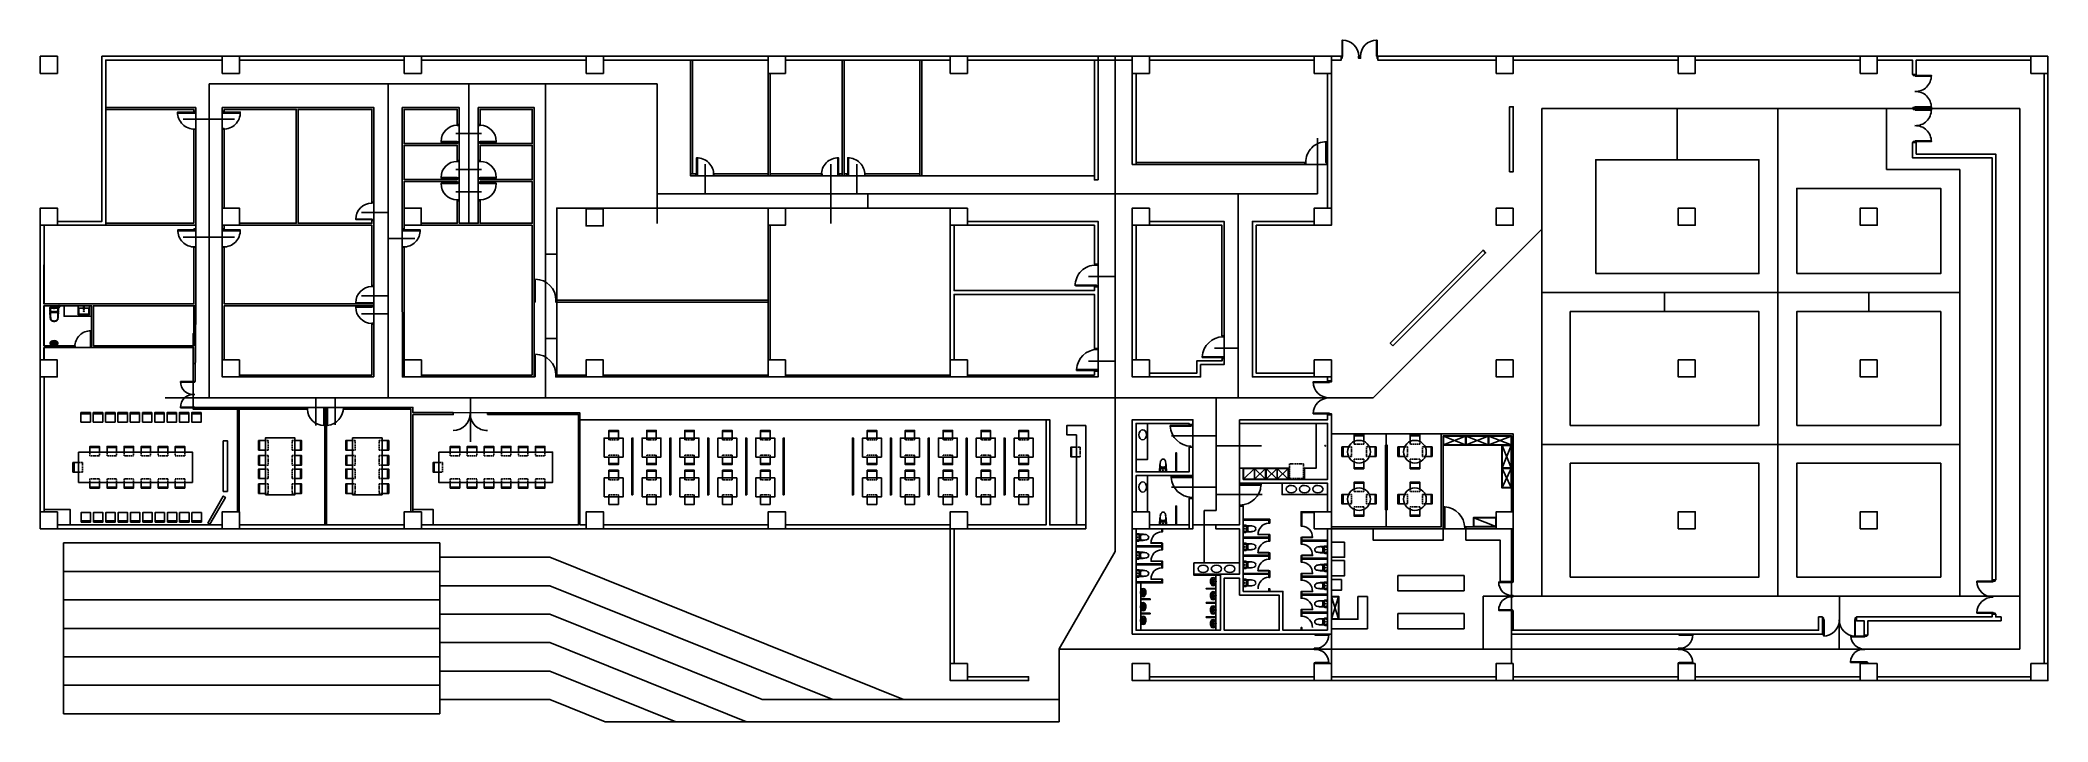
# Model space of a CAD drawing. Header units: centimetres. Extents: x -586 to 10005, y 1793 to 5385.
import ezdxf

# ---------------------------------------------------------------- set-up
doc = ezdxf.new("R2010")
doc.units = ezdxf.units.CM
doc.header["$MEASUREMENT"] = 0
doc.linetypes.add('DASHED2', pattern=[9.525, 6.35, -3.175])
doc.linetypes.add('HIDDEN', pattern=[9.525, 6.35, -3.175])
for name, color, linetype in [('Coffee', 5, 'Continuous'), ('Doors', 4, 'Continuous'), ('Entrance', 50, 'Continuous'), ('Furnitures', 7, 'Continuous'), ('Meeting rooms', 1, 'Continuous'), ('Offices', 50, 'Continuous'), ('Path', 3, 'Continuous'), ('Supermarket', 7, 'Continuous'), ('Toilets', 4, 'Continuous'), ('Toilets_Details', 8, 'Continuous'), ('Walls', 6, 'Continuous')]:
    doc.layers.add(name, color=color, linetype=linetype)

# ---------------------------------------------------------------- blocks, each defined once
blk = doc.blocks.new('A$Cdecb4578')
at = {"layer": 'Doors'}
for points in [[(0, 115), (110, 115), (110, 111), (0, 111)], [(110, 120), (120, 120), (120, 115), (110, 115)], [(110, 5), (120, 5), (120, 0), (110, 0)]]:
    blk.add_lwpolyline(points, close=True, dxfattribs=at)
blk.add_arc((108, 113), 108, 178.8309, 271.1691, dxfattribs=at)
blk = doc.blocks.new('A$Ceff24fad')
at = {"layer": 'Doors'}
for points in [[(85, 92), (85, 90), (0, 90), (0, 92)], [(85, 92), (95, 92), (95, 97), (85, 97)], [(85, 0), (95, 0), (95, 5), (85, 5)]]:
    blk.add_lwpolyline(points, close=True, dxfattribs=at)
blk.add_arc((85, 90), 85.3, 180, 270, dxfattribs=at)
blk = doc.blocks.new('A$Ceb85731e')
at = {"layer": 'Doors'}
for points in [[(0, 5), (10, 5), (10, 0), (0, 0)], [(5, 9), (95, 9), (95, 5), (5, 5)]]:
    blk.add_lwpolyline(points, close=True, dxfattribs=at)
blk.add_arc((7, 7), 87.8, 358.5646, 91.4354, dxfattribs=at)

msp = doc.modelspace()

# ---------------------------------------------------------------- linework, layer by layer
at = {"layer": 'Coffee'}
for points in [[(7620, 4155), (8480, 4155), (8480, 4755), (7620, 4755)], [(8680, 4155), (9440, 4155), (9440, 4604), (8680, 4604)], [(232, 3840), (222, 3840), (222, 3775), (-305, 3775), (-305, 3985), (225, 3985), (232, 3985)], [(7485, 3355), (8480, 3355), (8480, 3955), (7485, 3955)], [(8680, 3355), (9440, 3355), (9440, 3955), (8680, 3955)], [(6205, 3070), (5760, 3070), (5760, 3130), (5740, 3130), (5740, 3365), (6205, 3365)], [(7485, 2555), (8480, 2555), (8480, 3155), (7485, 3155)], [(8680, 2555), (9440, 2555), (9440, 3155), (8680, 3155)]]:
    msp.add_lwpolyline(points, close=True, dxfattribs=at)
at = {"layer": 'Doors'}
for points in [[(9294, 5199), (9304, 5199), (9304, 5205), (9294, 5205)], [(9304, 5196), (9390, 5196), (9390, 5199), (9304, 5199)], [(230, 5001), (140, 5001), (140, 5006), (230, 5006)], [(225, 5006), (235, 5006), (235, 5011), (225, 5011)], [(385, 5006), (375, 5006), (375, 5011), (385, 5011)], [(380, 5001), (470, 5001), (470, 5006), (380, 5006)], [(9294, 5019), (9304, 5019), (9304, 5031), (9294, 5031)], [(9304, 5031), (9390, 5031), (9390, 5034), (9304, 5034)], [(9304, 5016), (9390, 5016), (9390, 5019), (9304, 5019)], [(9294, 4845), (9304, 4845), (9304, 4851), (9294, 4851)], [(9304, 4851), (9390, 4851), (9390, 4854), (9304, 4854)], [(1164, 4532), (1174, 4532), (1174, 4527), (1164, 4527)], [(230, 4380), (140, 4380), (140, 4385), (230, 4385)], [(225, 4385), (235, 4385), (235, 4390), (225, 4390)], [(375, 4385), (385, 4385), (385, 4390), (375, 4390)], [(380, 4380), (470, 4380), (470, 4385), (380, 4385)], [(1164, 4440), (1164, 4441), (1079, 4441), (1079, 4440)], [(1164, 4440), (1174, 4440), (1174, 4435), (1164, 4435)], [(1324, 4385), (1334, 4385), (1334, 4390), (1324, 4390)], [(1329, 4380), (1419, 4380), (1419, 4385), (1329, 4385)], [(4985, 4200), (4995, 4200), (4995, 4205), (4985, 4205)], [(1164, 4092), (1175, 4092), (1175, 4087), (1164, 4087)], [(2025, 4015), (2026, 4015), (2026, 4124), (2025, 4124)], [(4875, 4090), (4985, 4090), (4985, 4094), (4875, 4094)], [(4985, 4085), (4995, 4085), (4995, 4090), (4985, 4090)], [(1164, 4000), (1164, 4001), (1079, 4001), (1079, 4000)], [(1164, 3980), (1164, 3978), (1079, 3978), (1079, 3980)], [(1164, 4000), (1175, 4000), (1175, 3995), (1164, 3995)], [(1164, 3980), (1175, 3980), (1175, 3985), (1164, 3985)], [(2025, 4015), (2025, 4005), (2020, 4005), (2020, 4015)], [(2139, 4015), (2139, 4005), (2134, 4005), (2134, 4015)], [(-318, 3770), (-318, 3854), (-321, 3854), (-321, 3770)], [(1164, 3888), (1175, 3888), (1175, 3893), (1164, 3893)], [(5649, 3822), (5659, 3822), (5659, 3827), (5649, 3827)], [(-405, 3775), (-405, 3765), (-402, 3765), (-402, 3775)], [(-318, 3775), (-318, 3765), (-315, 3765), (-315, 3775)], [(2025, 3620), (2026, 3620), (2026, 3729), (2025, 3729)], [(4985, 3755), (4995, 3755), (4995, 3760), (4985, 3760)], [(5544, 3712), (5654, 3712), (5654, 3716), (5544, 3716)], [(5649, 3707), (5659, 3707), (5659, 3712), (5649, 3712)], [(2139, 3620), (2139, 3610), (2134, 3610), (2134, 3620)], [(4880, 3645), (4990, 3645), (4990, 3649), (4880, 3649)], [(4985, 3640), (4995, 3640), (4995, 3645), (4985, 3645)], [(230, 3583), (155, 3583), (155, 3586), (230, 3586)], [(6129, 3581), (6215, 3581), (6215, 3584), (6129, 3584)], [(6215, 3584), (6225, 3584), (6225, 3590), (6215, 3590)], [(230, 3448), (155, 3448), (155, 3451), (230, 3451)], [(910, 3355), (915, 3355), (915, 3445), (910, 3445)], [(925, 3445), (929, 3445), (929, 3355), (925, 3355)], [(6129, 3416), (6215, 3416), (6215, 3419), (6129, 3419)], [(6215, 3410), (6225, 3410), (6225, 3416), (6215, 3416)], [(5375, 3355), (5485, 3355), (5485, 3350), (5375, 3350)], [(5480, 3360), (5490, 3360), (5490, 3355), (5480, 3355)], [(5380, 3085), (5490, 3085), (5490, 3080), (5380, 3080)], [(5485, 3090), (5495, 3090), (5495, 3085), (5485, 3085)], [(5750, 3045), (5740, 3045), (5740, 3050), (5750, 3050)], [(5855, 3045), (5745, 3045), (5745, 3040), (5855, 3040)], [(5750, 2930), (5740, 2930), (5740, 2935), (5750, 2935)], [(6820, 2925), (6820, 2815), (6824, 2815), (6824, 2925)], [(5330, 2794), (5330, 2797), (5335, 2797), (5335, 2794), (5330, 2794)], [(5895, 2780), (5838, 2780), (5838, 2779), (5895, 2779)], [(5895, 2839), (5895, 2842), (5900, 2842), (5900, 2839), (5895, 2839)], [(5895, 2776), (5900, 2776), (5900, 2779), (5895, 2779)], [(6070, 2824), (6070, 2827), (6065, 2827), (6065, 2824), (6070, 2824)], [(6070, 2761), (6065, 2761), (6065, 2764), (6070, 2764)], [(6070, 2765), (6126, 2765), (6126, 2764), (6070, 2764)], [(6815, 2820), (6815, 2810), (6820, 2810), (6820, 2820)], [(6930, 2820), (6930, 2810), (6935, 2810), (6935, 2820)], [(5330, 2735), (5273, 2735), (5273, 2734), (5330, 2734)], [(5330, 2731), (5335, 2731), (5335, 2734), (5330, 2734)], [(5330, 2699), (5330, 2702), (5335, 2702), (5335, 2699), (5330, 2699)], [(5895, 2685), (5838, 2685), (5838, 2684), (5895, 2684)], [(5895, 2744), (5895, 2747), (5900, 2747), (5900, 2744), (5895, 2744)], [(5895, 2681), (5900, 2681), (5900, 2684), (5895, 2684)], [(5895, 2649), (5895, 2652), (5900, 2652), (5900, 2649), (5895, 2649)], [(6070, 2729), (6070, 2732), (6065, 2732), (6065, 2729), (6070, 2729)], [(6070, 2666), (6065, 2666), (6065, 2669), (6070, 2669)], [(6070, 2670), (6126, 2670), (6126, 2669), (6070, 2669)], [(5330, 2640), (5273, 2640), (5273, 2639), (5330, 2639)], [(5330, 2545), (5273, 2545), (5273, 2544), (5330, 2544)], [(5330, 2636), (5335, 2636), (5335, 2639), (5330, 2639)], [(5330, 2604), (5330, 2607), (5335, 2607), (5335, 2604), (5330, 2604)], [(5330, 2541), (5335, 2541), (5335, 2544), (5330, 2544)], [(5895, 2590), (5838, 2590), (5838, 2589), (5895, 2589)], [(5895, 2586), (5900, 2586), (5900, 2589), (5895, 2589)], [(5895, 2554), (5895, 2557), (5900, 2557), (5900, 2554), (5895, 2554)], [(6070, 2634), (6070, 2637), (6065, 2637), (6065, 2634), (6070, 2634)], [(6070, 2571), (6065, 2571), (6065, 2574), (6070, 2574)], [(6070, 2539), (6070, 2542), (6065, 2542), (6065, 2539), (6070, 2539)], [(6070, 2575), (6126, 2575), (6126, 2574), (6070, 2574)], [(6070, 2476), (6065, 2476), (6065, 2479), (6070, 2479)], [(6070, 2444), (6070, 2447), (6065, 2447), (6065, 2444), (6070, 2444)], [(6070, 2480), (6126, 2480), (6126, 2479), (6070, 2479)], [(7180, 2529), (7108, 2529), (7108, 2526), (7180, 2526)], [(7185, 2529), (7175, 2529), (7175, 2532), (7185, 2532), (7185, 2529)], [(7185, 2455), (7175, 2455), (7175, 2458), (7185, 2458), (7185, 2455)], [(7185, 2452), (7175, 2452), (7175, 2455), (7185, 2455), (7185, 2452)], [(9630, 2534), (9716, 2534), (9716, 2531), (9630, 2531)], [(9716, 2540), (9726, 2540), (9726, 2534), (9716, 2534)], [(6070, 2381), (6065, 2381), (6065, 2384), (6070, 2384)], [(6070, 2349), (6070, 2352), (6065, 2352), (6065, 2349), (6070, 2349)], [(6070, 2385), (6126, 2385), (6126, 2384), (6070, 2384)], [(7180, 2380), (7108, 2380), (7108, 2383), (7180, 2383)], [(7185, 2380), (7175, 2380), (7175, 2377), (7185, 2377), (7185, 2380)], [(8815, 2331), (8821, 2331), (8821, 2341), (8815, 2341)], [(8821, 2245), (8824, 2245), (8824, 2331), (8821, 2331)], [(8986, 2245), (8989, 2245), (8989, 2331), (8986, 2331)], [(8989, 2331), (8995, 2331), (8995, 2341), (8989, 2341)], [(9630, 2366), (9716, 2366), (9716, 2369), (9630, 2369)], [(9716, 2360), (9726, 2360), (9726, 2366), (9716, 2366)], [(6135, 2252), (6145, 2252), (6145, 2255), (6135, 2255), (6135, 2252)], [(6140, 2252), (6212, 2252), (6212, 2249), (6140, 2249)], [(8055, 2252), (8065, 2252), (8065, 2255), (8055, 2255), (8055, 2252)], [(8060, 2252), (8132, 2252), (8132, 2249), (8060, 2249)], [(8965, 2244), (9040, 2244), (9040, 2241), (8965, 2241)], [(9040, 2250), (9050, 2250), (9050, 2244), (9040, 2244)], [(6135, 2177), (6145, 2177), (6145, 2180), (6135, 2180), (6135, 2177)], [(6135, 2174), (6145, 2174), (6145, 2177), (6135, 2177), (6135, 2174)], [(8055, 2177), (8065, 2177), (8065, 2180), (8055, 2180), (8055, 2177)], [(8055, 2174), (8065, 2174), (8065, 2177), (8055, 2177), (8055, 2174)], [(6135, 2100), (6145, 2100), (6145, 2103), (6135, 2103), (6135, 2100)], [(6140, 2103), (6212, 2103), (6212, 2106), (6140, 2106)], [(8055, 2100), (8065, 2100), (8065, 2103), (8055, 2103), (8055, 2100)], [(8060, 2103), (8132, 2103), (8132, 2106), (8060, 2106)], [(8964, 2105), (9050, 2105), (9050, 2109), (8964, 2109)], [(9045, 2100), (9055, 2100), (9055, 2105), (9045, 2105)]]:
    msp.add_lwpolyline(points, close=True, dxfattribs=at)
for points in [[(2025, 3610), (2020, 3610), (2020, 3620), (2025, 3620)], [(2020, 3610), (2020, 3620)], [(2025, 3620), (2025, 3610)], [(2134, 3620), (2134, 3610)], [(2134, 3620), (2134, 3620)], [(2139, 3620), (2139, 3610)]]:
    msp.add_lwpolyline(points, dxfattribs=at)
for centre, radius, start, end in [((9307, 5197), 82.6, 267.611, 1.0409), ((9307, 5032), 82.6, 358.9591, 92.389), ((227, 5004), 87.8, 178.5646, 271.4354), ((382, 5004), 87.8, 268.5646, 1.4354), ((9307, 5017), 82.6, 267.611, 1.0409), ((9307, 4852), 82.6, 358.9591, 92.389), ((1164, 4441), 85.3, 90, 180), ((228, 4383), 87.8, 178.5646, 271.4354), ((382, 4383), 87.8, 268.5646, 1.4354), ((1331, 4383), 87.8, 268.5646, 1.4354), ((4982, 4092), 108, 88.8309, 181.1691), ((1164, 4001), 85.3, 90, 180), ((2025, 4015), 110, 0, 89.1997), ((1164, 3978), 85.3, 180, 270), ((-320, 3771), 82.5, 88.9584, 181.0416), ((5656, 3710), 112, 91.1538, 176.6044), ((2025, 3620), 110, 0, 89.1997), ((4992, 3643), 112, 91.1538, 176.6044), ((222, 3585), 67.9, 178.7337, 276.0382), ((222, 3450), 67.9, 83.9618, 181.2663), ((6214, 3586), 85.7, 181.1543, 270.1938), ((6214, 3414), 85.7, 89.8062, 178.8457), ((911, 3441), 86.5, 180.9942, 270.7286), ((919, 3450), 95.5, 275.959, 0), ((1593, 3417), 89.4, 270, 0), ((1772, 3417), 89.4, 180, 270.961), ((5487, 3357), 112, 183.3956, 268.8462), ((5492, 3087), 112, 183.3956, 268.8462), ((5742, 3047), 112, 271.1538, 356.6044), ((6817, 2813), 112, 1.1538, 86.6044), ((5332, 2736), 58.3, 92.19, 181.7598), ((5897, 2781), 58.3, 92.19, 181.7598), ((6067, 2766), 58.3, 358.2402, 87.81), ((5332, 2641), 58.3, 92.19, 181.7598), ((5897, 2686), 58.3, 92.19, 181.7598), ((5897, 2591), 58.3, 92.19, 181.7598), ((6067, 2671), 58.3, 358.2402, 87.81), ((5332, 2546), 58.3, 92.19, 181.7598), ((5897, 2496), 58.3, 92.19, 181.7598), ((6067, 2576), 58.3, 358.2402, 87.81), ((6067, 2481), 58.3, 358.2402, 87.81), ((6067, 2386), 58.3, 358.2402, 87.81), ((7178, 2528), 70, 178.7725, 271.6348), ((7178, 2382), 70, 88.3652, 181.2275), ((9715, 2536), 85.8, 182.1862, 270.1937), ((9715, 2364), 85.8, 89.8063, 177.8138), ((6067, 2291), 58.3, 358.2402, 87.81), ((8819, 2330), 85.7, 271.1543, 0.1938), ((8990, 2330), 85.7, 179.8062, 268.8457), ((6142, 2250), 70, 268.3652, 1.2275), ((8062, 2250), 70, 268.3652, 1.2275), ((9040, 2250), 75.3, 184.7719, 270), ((6142, 2104), 70, 358.7725, 91.6348), ((8062, 2104), 70, 358.7725, 91.6348), ((9032, 2107), 67.9, 83.9718, 178.7112)]:
    msp.add_arc(centre, radius, start, end, dxfattribs=at)
at = {"layer": 'Entrance'}
for points in [[(1522, 2585), (-462, 2585), (-462, 2735), (1522, 2735)], [(1522, 2435), (-462, 2435), (-462, 2585), (1522, 2585)], [(1522, 2285), (-462, 2285), (-462, 2435), (1522, 2435)], [(1522, 2135), (-462, 2135), (-462, 2285), (1522, 2285)], [(1522, 1985), (-462, 1985), (-462, 2135), (1522, 2135)], [(1522, 1835), (-462, 1835), (-462, 1985), (1522, 1985)]]:
    msp.add_lwpolyline(points, close=True, dxfattribs=at)
at = {"layer": 'Furnitures'}
for points in [[(-460, 3985), (-460, 3930), (-315, 3930), (-315, 3985)], [(-385, 3985), (-325, 3985)], [(6816, 3252), (6933, 3298)], [(6933, 3252), (6816, 3298)], [(6936, 3252), (7053, 3298)], [(7053, 3252), (6936, 3298)], [(7056, 3252), (7173, 3298)], [(7173, 3252), (7056, 3298)], [(7173, 3132), (7126, 3248)], [(7126, 3132), (7173, 3248)], [(5761, 3072), (5819, 3128)], [(5820, 3072), (5878, 3128)], [(5878, 3072), (5820, 3128)], [(5939, 3072), (5881, 3128)], [(5881, 3072), (5939, 3128)], [(5940, 3072), (5998, 3128)], [(5998, 3072), (5940, 3128)], [(7173, 3027), (7126, 3128)], [(7126, 3027), (7173, 3128)], [(7093, 2822), (6976, 2868)], [(6263, 2335), (6226, 2451)], [(6263, 2451), (6226, 2335)]]:
    msp.add_lwpolyline(points, dxfattribs=at)
for points in [[(-321, 3422), (-371, 3422), (-371, 3372), (-321, 3372)], [(-321, 3422), (-371, 3422), (-371, 3416), (-321, 3416)], [(-256, 3422), (-306, 3422), (-306, 3372), (-256, 3372)], [(-256, 3422), (-306, 3422), (-306, 3416), (-256, 3416)], [(-191, 3422), (-241, 3422), (-241, 3372), (-191, 3372)], [(-191, 3422), (-241, 3422), (-241, 3416), (-191, 3416)], [(-126, 3422), (-176, 3422), (-176, 3372), (-126, 3372)], [(-126, 3422), (-176, 3422), (-176, 3416), (-126, 3416)], [(-61, 3422), (-111, 3422), (-111, 3372), (-61, 3372)], [(-61, 3422), (-111, 3422), (-111, 3416), (-61, 3416)], [(4, 3422), (-46, 3422), (-46, 3372), (4, 3372)], [(4, 3422), (-46, 3422), (-46, 3416), (4, 3416)], [(69, 3422), (19, 3422), (19, 3372), (69, 3372)], [(69, 3422), (19, 3422), (19, 3416), (69, 3416)], [(134, 3422), (84, 3422), (84, 3372), (134, 3372)], [(134, 3422), (84, 3422), (84, 3416), (134, 3416)], [(199, 3422), (149, 3422), (149, 3372), (199, 3372)], [(199, 3422), (149, 3422), (149, 3416), (199, 3416)], [(264, 3422), (214, 3422), (214, 3372), (264, 3372)], [(264, 3422), (214, 3422), (214, 3416), (264, 3416)], [(602, 2989), (758, 2989), (758, 3289), (602, 3289)], [(1062, 2989), (1218, 2989), (1218, 3289), (1062, 3289)], [(2541, 2988), (2541, 3288), (2536, 3288), (2536, 2988)], [(2741, 2988), (2741, 3288), (2736, 3288), (2736, 2988)], [(2941, 2988), (2941, 3288), (2936, 3288), (2936, 2988)], [(3141, 2988), (3141, 3288), (3136, 3288), (3136, 2988)], [(3339, 2988), (3339, 3288), (3334, 3288), (3334, 2988)], [(3704, 2988), (3704, 3288), (3699, 3288), (3699, 2988)], [(3904, 2988), (3904, 3288), (3899, 3288), (3899, 2988)], [(4104, 2988), (4104, 3288), (4099, 3288), (4099, 2988)], [(4304, 2988), (4304, 3288), (4299, 3288), (4299, 2988)], [(4504, 2988), (4504, 3288), (4499, 3288), (4499, 2988)], [(4930, 3355), (4830, 3355), (4830, 3305), (4880, 3305), (4880, 2830), (4930, 2830)], [(6084, 3070), (6084, 3130), (6145, 3130), (6145, 3365), (6205, 3365), (6205, 3070)], [(6815, 3250), (6815, 3300), (6935, 3300), (6935, 3250)], [(6816, 3252), (6816, 3298), (6933, 3298), (6933, 3252)], [(6935, 3250), (6935, 3300), (7055, 3300), (7055, 3250)], [(6936, 3252), (6936, 3298), (7053, 3298), (7053, 3252)], [(7055, 3250), (7055, 3300), (7175, 3300), (7175, 3250)], [(7056, 3252), (7056, 3298), (7173, 3298), (7173, 3252)], [(-383, 3214), (-383, 3054), (217, 3054), (217, 3214)], [(380, 3274), (380, 3007), (402, 3007), (402, 3274)], [(1517, 3214), (1517, 3054), (2117, 3054), (2117, 3214)], [(6520, 3245), (6510, 3245), (6510, 3250), (6520, 3250)], [(6510, 3245), (6510, 2915), (6520, 2915), (6520, 3245)], [(6516, 3245), (6514, 3245), (6514, 2915), (6516, 2915)], [(7175, 3250), (7125, 3250), (7125, 3130), (7175, 3130)], [(7173, 3248), (7126, 3248), (7126, 3132), (7173, 3132)], [(5880, 3130), (5760, 3130), (5760, 3070), (5880, 3070)], [(5878, 3128), (5761, 3128), (5761, 3072), (5878, 3072)], [(5819, 3128), (5820, 3128), (5820, 3072), (5819, 3072)], [(6000, 3130), (5880, 3130), (5880, 3070), (6000, 3070)], [(5998, 3128), (5881, 3128), (5881, 3072), (5998, 3072)], [(5939, 3128), (5940, 3128), (5940, 3072), (5939, 3072)], [(7175, 3130), (7125, 3130), (7125, 3025), (7175, 3025)], [(7173, 3128), (7126, 3128), (7126, 3027), (7173, 3027)], [(298, 2840), (380, 2982), (391, 2975), (309, 2834)], [(-370, 2845), (-320, 2845), (-320, 2895), (-370, 2895)], [(-305, 2845), (-255, 2845), (-255, 2895), (-305, 2895)], [(-240, 2845), (-190, 2845), (-190, 2895), (-240, 2895)], [(-175, 2845), (-125, 2845), (-125, 2895), (-175, 2895)], [(-110, 2845), (-60, 2845), (-60, 2895), (-110, 2895)], [(-45, 2845), (5, 2845), (5, 2895), (-45, 2895)], [(20, 2845), (70, 2845), (70, 2895), (20, 2895)], [(85, 2845), (135, 2845), (135, 2895), (85, 2895)], [(150, 2845), (200, 2845), (200, 2895), (150, 2895)], [(215, 2845), (265, 2845), (265, 2895), (215, 2895)], [(6520, 2910), (6510, 2910), (6510, 2915), (6520, 2915)], [(6975, 2820), (6975, 2870), (7095, 2870), (7095, 2820)], [(6976, 2822), (6976, 2868), (7093, 2868), (7093, 2822)], [(-370, 2845), (-320, 2845), (-320, 2851), (-370, 2851)], [(-305, 2845), (-255, 2845), (-255, 2851), (-305, 2851)], [(-240, 2845), (-190, 2845), (-190, 2851), (-240, 2851)], [(-175, 2845), (-125, 2845), (-125, 2851), (-175, 2851)], [(-110, 2845), (-60, 2845), (-60, 2851), (-110, 2851)], [(-45, 2845), (5, 2845), (5, 2851), (-45, 2851)], [(20, 2845), (70, 2845), (70, 2851), (20, 2851)], [(85, 2845), (135, 2845), (135, 2851), (85, 2851)], [(150, 2845), (200, 2845), (200, 2851), (150, 2851)], [(215, 2845), (265, 2845), (265, 2851), (215, 2851)], [(6815, 2810), (6815, 2750), (6445, 2750), (6445, 2810)], [(7115, 2532), (7115, 2750), (6935, 2750), (6935, 2810), (7175, 2810), (7175, 2532)], [(6295, 2740), (6225, 2740), (6225, 2660), (6295, 2660)], [(6295, 2642), (6225, 2642), (6225, 2562), (6295, 2562)], [(6575, 2563), (6925, 2563), (6925, 2483), (6575, 2483)], [(6279, 2542), (6225, 2542), (6225, 2487), (6279, 2487)], [(6225, 2453), (6265, 2453), (6265, 2333), (6225, 2333)], [(6225, 2333), (6265, 2333), (6365, 2333), (6365, 2453), (6415, 2453), (6415, 2333), (6415, 2283), (6225, 2283)], [(6226, 2451), (6263, 2451), (6263, 2335), (6226, 2335)], [(6575, 2363), (6925, 2363), (6925, 2283), (6575, 2283)]]:
    msp.add_lwpolyline(points, close=True, dxfattribs=at)
at = {"layer": 'Furnitures', "linetype": 'ByBlock'}
for points in [[(2389, 3188), (2489, 3188), (2489, 3288), (2389, 3288)], [(2589, 3188), (2689, 3188), (2689, 3288), (2589, 3288)], [(2789, 3188), (2889, 3188), (2889, 3288), (2789, 3288)], [(2989, 3188), (3089, 3188), (3089, 3288), (2989, 3288)], [(3189, 3188), (3289, 3188), (3289, 3288), (3189, 3288)], [(3752, 3188), (3852, 3188), (3852, 3288), (3752, 3288)], [(3952, 3188), (4052, 3188), (4052, 3288), (3952, 3288)], [(4152, 3188), (4252, 3188), (4252, 3288), (4152, 3288)], [(4352, 3188), (4452, 3188), (4452, 3288), (4352, 3288)], [(4552, 3188), (4652, 3188), (4652, 3288), (4552, 3288)], [(2389, 2978), (2489, 2978), (2489, 3078), (2389, 3078)], [(2589, 2978), (2689, 2978), (2689, 3078), (2589, 3078)], [(2789, 2978), (2889, 2978), (2889, 3078), (2789, 3078)], [(2989, 2978), (3089, 2978), (3089, 3078), (2989, 3078)], [(3189, 2978), (3289, 2978), (3289, 3078), (3189, 3078)], [(3752, 2978), (3852, 2978), (3852, 3078), (3752, 3078)], [(3952, 2978), (4052, 2978), (4052, 3078), (3952, 3078)], [(4152, 2978), (4252, 2978), (4252, 3078), (4152, 3078)], [(4352, 2978), (4452, 2978), (4452, 3078), (4352, 3078)], [(4552, 2978), (4652, 2978), (4652, 3078), (4552, 3078)]]:
    msp.add_lwpolyline(points, close=True, dxfattribs=at)
for points in [[(2414, 3293), (2414, 3328), (2464, 3328), (2464, 3293)], [(2464, 3323), (2414, 3323)], [(2614, 3293), (2614, 3328), (2664, 3328), (2664, 3293)], [(2664, 3323), (2614, 3323)], [(2814, 3293), (2814, 3328), (2864, 3328), (2864, 3293)], [(2864, 3323), (2814, 3323)], [(3014, 3293), (3014, 3328), (3064, 3328), (3064, 3293)], [(3064, 3323), (3014, 3323)], [(3214, 3293), (3214, 3328), (3264, 3328), (3264, 3293)], [(3264, 3323), (3214, 3323)], [(3777, 3293), (3777, 3328), (3827, 3328), (3827, 3293)], [(3827, 3323), (3777, 3323)], [(3977, 3293), (3977, 3328), (4027, 3328), (4027, 3293)], [(4027, 3323), (3977, 3323)], [(4177, 3293), (4177, 3328), (4227, 3328), (4227, 3293)], [(4227, 3323), (4177, 3323)], [(4377, 3293), (4377, 3328), (4427, 3328), (4427, 3293)], [(4427, 3323), (4377, 3323)], [(4577, 3293), (4577, 3328), (4627, 3328), (4627, 3293)], [(4627, 3323), (4577, 3323)], [(6346, 3271), (6346, 3306), (6396, 3306), (6396, 3271)], [(6396, 3300), (6346, 3300)], [(6641, 3271), (6641, 3306), (6691, 3306), (6691, 3271)], [(6691, 3300), (6641, 3300)], [(-323, 3214), (-323, 3244), (-273, 3244), (-273, 3214)], [(-273, 3238), (-323, 3238)], [(-233, 3214), (-233, 3244), (-183, 3244), (-183, 3214)], [(-183, 3238), (-233, 3238)], [(-143, 3214), (-143, 3244), (-93, 3244), (-93, 3214)], [(-93, 3238), (-143, 3238)], [(-53, 3214), (-53, 3244), (-3, 3244), (-3, 3214)], [(-3, 3238), (-53, 3238)], [(87, 3214), (87, 3244), (37, 3244), (37, 3214)], [(37, 3238), (87, 3238)], [(177, 3214), (177, 3244), (127, 3244), (127, 3214)], [(127, 3238), (177, 3238)], [(602, 3275), (566, 3275), (566, 3225), (602, 3225)], [(602, 3146), (566, 3146), (566, 3196), (602, 3196)], [(572, 3225), (572, 3275)], [(572, 3196), (572, 3146)], [(758, 3275), (793, 3275), (793, 3225), (758, 3225)], [(758, 3146), (793, 3146), (793, 3196), (758, 3196)], [(787, 3225), (787, 3275)], [(787, 3196), (787, 3146)], [(1062, 3275), (1026, 3275), (1026, 3225), (1062, 3225)], [(1062, 3146), (1026, 3146), (1026, 3196), (1062, 3196)], [(1032, 3225), (1032, 3275)], [(1032, 3196), (1032, 3146)], [(1218, 3275), (1253, 3275), (1253, 3225), (1218, 3225)], [(1218, 3146), (1253, 3146), (1253, 3196), (1218, 3196)], [(1247, 3225), (1247, 3275)], [(1247, 3196), (1247, 3146)], [(1577, 3214), (1577, 3244), (1627, 3244), (1627, 3214)], [(1627, 3238), (1577, 3238)], [(1667, 3214), (1667, 3244), (1717, 3244), (1717, 3214)], [(1717, 3238), (1667, 3238)], [(1757, 3214), (1757, 3244), (1807, 3244), (1807, 3214)], [(1807, 3238), (1757, 3238)], [(1847, 3214), (1847, 3244), (1897, 3244), (1897, 3214)], [(1897, 3238), (1847, 3238)], [(1987, 3214), (1987, 3244), (1937, 3244), (1937, 3214)], [(1937, 3238), (1987, 3238)], [(2077, 3214), (2077, 3244), (2027, 3244), (2027, 3214)], [(2027, 3238), (2077, 3238)], [(2464, 3184), (2464, 3148), (2414, 3148), (2414, 3184)], [(2664, 3184), (2664, 3148), (2614, 3148), (2614, 3184)], [(2864, 3184), (2864, 3148), (2814, 3148), (2814, 3184)], [(3064, 3184), (3064, 3148), (3014, 3148), (3014, 3184)], [(3264, 3184), (3264, 3148), (3214, 3148), (3214, 3184)], [(3827, 3184), (3827, 3148), (3777, 3148), (3777, 3184)], [(4027, 3184), (4027, 3148), (3977, 3148), (3977, 3184)], [(4227, 3184), (4227, 3148), (4177, 3148), (4177, 3184)], [(4427, 3184), (4427, 3148), (4377, 3148), (4377, 3184)], [(4627, 3184), (4627, 3148), (4577, 3148), (4577, 3184)], [(4880, 3190), (4850, 3190), (4850, 3240), (4880, 3240)], [(4855, 3240), (4855, 3190)], [(6317, 3191), (6281, 3191), (6281, 3241), (6317, 3241)], [(6287, 3241), (6287, 3191)], [(6426, 3241), (6461, 3241), (6461, 3191), (6426, 3191)], [(6456, 3191), (6456, 3241)], [(6612, 3191), (6576, 3191), (6576, 3241), (6612, 3241)], [(6582, 3241), (6582, 3191)], [(6721, 3241), (6756, 3241), (6756, 3191), (6721, 3191)], [(6751, 3191), (6751, 3241)], [(-383, 3159), (-413, 3159), (-413, 3109), (-383, 3109)], [(-407, 3109), (-407, 3159)], [(602, 3125), (566, 3125), (566, 3075), (602, 3075)], [(572, 3075), (572, 3125)], [(758, 3125), (793, 3125), (793, 3075), (758, 3075)], [(787, 3075), (787, 3125)], [(1062, 3125), (1026, 3125), (1026, 3075), (1062, 3075)], [(1032, 3075), (1032, 3125)], [(1218, 3125), (1253, 3125), (1253, 3075), (1218, 3075)], [(1247, 3075), (1247, 3125)], [(1517, 3159), (1487, 3159), (1487, 3109), (1517, 3109)], [(1493, 3109), (1493, 3159)], [(2414, 3154), (2464, 3154)], [(2414, 3083), (2414, 3118), (2464, 3118), (2464, 3083)], [(2464, 3113), (2414, 3113)], [(2614, 3154), (2664, 3154)], [(2614, 3083), (2614, 3118), (2664, 3118), (2664, 3083)], [(2664, 3113), (2614, 3113)], [(2814, 3154), (2864, 3154)], [(2814, 3083), (2814, 3118), (2864, 3118), (2864, 3083)], [(2864, 3113), (2814, 3113)], [(3014, 3154), (3064, 3154)], [(3014, 3083), (3014, 3118), (3064, 3118), (3064, 3083)], [(3064, 3113), (3014, 3113)], [(3214, 3154), (3264, 3154)], [(3214, 3083), (3214, 3118), (3264, 3118), (3264, 3083)], [(3264, 3113), (3214, 3113)], [(3777, 3154), (3827, 3154)], [(3777, 3083), (3777, 3118), (3827, 3118), (3827, 3083)], [(3827, 3113), (3777, 3113)], [(3977, 3154), (4027, 3154)], [(3977, 3083), (3977, 3118), (4027, 3118), (4027, 3083)], [(4027, 3113), (3977, 3113)], [(4177, 3154), (4227, 3154)], [(4177, 3083), (4177, 3118), (4227, 3118), (4227, 3083)], [(4227, 3113), (4177, 3113)], [(4377, 3154), (4427, 3154)], [(4377, 3083), (4377, 3118), (4427, 3118), (4427, 3083)], [(4427, 3113), (4377, 3113)], [(4577, 3154), (4627, 3154)], [(4577, 3083), (4577, 3118), (4627, 3118), (4627, 3083)], [(4627, 3113), (4577, 3113)], [(6396, 3162), (6396, 3126), (6346, 3126), (6346, 3162)], [(6346, 3132), (6396, 3132)], [(6691, 3162), (6691, 3126), (6641, 3126), (6641, 3162)], [(6641, 3132), (6691, 3132)], [(-323, 3054), (-323, 3024), (-273, 3024), (-273, 3054)], [(-273, 3029), (-323, 3029)], [(-233, 3054), (-233, 3024), (-183, 3024), (-183, 3054)], [(-183, 3029), (-233, 3029)], [(-143, 3054), (-143, 3024), (-93, 3024), (-93, 3054)], [(-93, 3029), (-143, 3029)], [(-53, 3054), (-53, 3024), (-3, 3024), (-3, 3054)], [(-3, 3029), (-53, 3029)], [(87, 3054), (87, 3024), (37, 3024), (37, 3054)], [(37, 3029), (87, 3029)], [(177, 3054), (177, 3024), (127, 3024), (127, 3054)], [(127, 3029), (177, 3029)], [(602, 2996), (566, 2996), (566, 3046), (602, 3046)], [(572, 3046), (572, 2996)], [(758, 2996), (793, 2996), (793, 3046), (758, 3046)], [(787, 3046), (787, 2996)], [(1062, 2996), (1026, 2996), (1026, 3046), (1062, 3046)], [(1032, 3046), (1032, 2996)], [(1218, 2996), (1253, 2996), (1253, 3046), (1218, 3046)], [(1247, 3046), (1247, 2996)], [(1577, 3054), (1577, 3024), (1627, 3024), (1627, 3054)], [(1627, 3029), (1577, 3029)], [(1667, 3054), (1667, 3024), (1717, 3024), (1717, 3054)], [(1717, 3029), (1667, 3029)], [(1757, 3054), (1757, 3024), (1807, 3024), (1807, 3054)], [(1807, 3029), (1757, 3029)], [(1847, 3054), (1847, 3024), (1897, 3024), (1897, 3054)], [(1897, 3029), (1847, 3029)], [(1987, 3054), (1987, 3024), (1937, 3024), (1937, 3054)], [(1937, 3029), (1987, 3029)], [(2077, 3054), (2077, 3024), (2027, 3024), (2027, 3054)], [(2027, 3029), (2077, 3029)], [(2464, 2974), (2464, 2938), (2414, 2938), (2414, 2974)], [(2664, 2974), (2664, 2938), (2614, 2938), (2614, 2974)], [(2864, 2974), (2864, 2938), (2814, 2938), (2814, 2974)], [(3064, 2974), (3064, 2938), (3014, 2938), (3014, 2974)], [(3264, 2974), (3264, 2938), (3214, 2938), (3214, 2974)], [(3827, 2974), (3827, 2938), (3777, 2938), (3777, 2974)], [(4027, 2974), (4027, 2938), (3977, 2938), (3977, 2974)], [(4227, 2974), (4227, 2938), (4177, 2938), (4177, 2974)], [(4427, 2974), (4427, 2938), (4377, 2938), (4377, 2974)], [(4627, 2974), (4627, 2938), (4577, 2938), (4577, 2974)], [(6317, 2941), (6281, 2941), (6281, 2991), (6317, 2991)], [(6287, 2991), (6287, 2941)], [(6346, 3021), (6346, 3056), (6396, 3056), (6396, 3021)], [(6396, 3050), (6346, 3050)], [(6426, 2991), (6461, 2991), (6461, 2941), (6426, 2941)], [(6456, 2941), (6456, 2991)], [(6612, 2941), (6576, 2941), (6576, 2991), (6612, 2991)], [(6582, 2991), (6582, 2941)], [(6641, 3021), (6641, 3056), (6691, 3056), (6691, 3021)], [(6691, 3050), (6641, 3050)], [(6721, 2991), (6756, 2991), (6756, 2941), (6721, 2941)], [(6751, 2941), (6751, 2991)], [(6396, 2912), (6396, 2876), (6346, 2876), (6346, 2912)], [(6346, 2882), (6396, 2882)], [(6691, 2912), (6691, 2876), (6641, 2876), (6641, 2912)], [(6641, 2882), (6691, 2882)]]:
    msp.add_lwpolyline(points, dxfattribs=at)
at = {"layer": 'Furnitures', "linetype": 'DASHED2'}
for points in [[(2464, 3293), (2464, 3278), (2414, 3278), (2414, 3293)], [(2664, 3293), (2664, 3278), (2614, 3278), (2614, 3293)], [(2864, 3293), (2864, 3278), (2814, 3278), (2814, 3293)], [(3064, 3293), (3064, 3278), (3014, 3278), (3014, 3293)], [(3264, 3293), (3264, 3278), (3214, 3278), (3214, 3293)], [(3827, 3293), (3827, 3278), (3777, 3278), (3777, 3293)], [(4027, 3293), (4027, 3278), (3977, 3278), (3977, 3293)], [(4227, 3293), (4227, 3278), (4177, 3278), (4177, 3293)], [(4427, 3293), (4427, 3278), (4377, 3278), (4377, 3293)], [(4627, 3293), (4627, 3278), (4577, 3278), (4577, 3293)], [(-273, 3214), (-273, 3194), (-323, 3194), (-323, 3214)], [(-183, 3214), (-183, 3194), (-233, 3194), (-233, 3214)], [(-93, 3214), (-93, 3194), (-143, 3194), (-143, 3214)], [(-3, 3214), (-3, 3194), (-53, 3194), (-53, 3214)], [(37, 3214), (37, 3194), (87, 3194), (87, 3214)], [(127, 3214), (127, 3194), (177, 3194), (177, 3214)], [(602, 3225), (616, 3225), (616, 3275), (602, 3275)], [(602, 3196), (616, 3196), (616, 3146), (602, 3146)], [(758, 3225), (743, 3225), (743, 3275), (758, 3275)], [(758, 3196), (743, 3196), (743, 3146), (758, 3146)], [(1062, 3225), (1076, 3225), (1076, 3275), (1062, 3275)], [(1062, 3196), (1076, 3196), (1076, 3146), (1062, 3146)], [(1218, 3225), (1203, 3225), (1203, 3275), (1218, 3275)], [(1218, 3196), (1203, 3196), (1203, 3146), (1218, 3146)], [(1627, 3214), (1627, 3194), (1577, 3194), (1577, 3214)], [(1717, 3214), (1717, 3194), (1667, 3194), (1667, 3214)], [(1807, 3214), (1807, 3194), (1757, 3194), (1757, 3214)], [(1897, 3214), (1897, 3194), (1847, 3194), (1847, 3214)], [(1937, 3214), (1937, 3194), (1987, 3194), (1987, 3214)], [(2027, 3214), (2027, 3194), (2077, 3194), (2077, 3214)], [(2414, 3184), (2414, 3198), (2464, 3198), (2464, 3184)], [(2614, 3184), (2614, 3198), (2664, 3198), (2664, 3184)], [(2814, 3184), (2814, 3198), (2864, 3198), (2864, 3184)], [(3014, 3184), (3014, 3198), (3064, 3198), (3064, 3184)], [(3214, 3184), (3214, 3198), (3264, 3198), (3264, 3184)], [(3777, 3184), (3777, 3198), (3827, 3198), (3827, 3184)], [(3977, 3184), (3977, 3198), (4027, 3198), (4027, 3184)], [(4177, 3184), (4177, 3198), (4227, 3198), (4227, 3184)], [(4377, 3184), (4377, 3198), (4427, 3198), (4427, 3184)], [(4577, 3184), (4577, 3198), (4627, 3198), (4627, 3184)], [(4880, 3240), (4900, 3240), (4900, 3190), (4880, 3190)], [(6317, 3241), (6331, 3241), (6331, 3191), (6317, 3191)], [(6396, 3271), (6396, 3256), (6346, 3256), (6346, 3271)], [(6426, 3191), (6411, 3191), (6411, 3241), (6426, 3241)], [(6612, 3241), (6626, 3241), (6626, 3191), (6612, 3191)], [(6691, 3271), (6691, 3256), (6641, 3256), (6641, 3271)], [(6721, 3191), (6706, 3191), (6706, 3241), (6721, 3241)], [(-383, 3109), (-363, 3109), (-363, 3159), (-383, 3159)], [(-273, 3054), (-273, 3074), (-323, 3074), (-323, 3054)], [(-183, 3054), (-183, 3074), (-233, 3074), (-233, 3054)], [(-93, 3054), (-93, 3074), (-143, 3074), (-143, 3054)], [(-3, 3054), (-3, 3074), (-53, 3074), (-53, 3054)], [(37, 3054), (37, 3074), (87, 3074), (87, 3054)], [(127, 3054), (127, 3074), (177, 3074), (177, 3054)], [(602, 3075), (616, 3075), (616, 3125), (602, 3125)], [(758, 3075), (743, 3075), (743, 3125), (758, 3125)], [(1062, 3075), (1076, 3075), (1076, 3125), (1062, 3125)], [(1218, 3075), (1203, 3075), (1203, 3125), (1218, 3125)], [(1517, 3109), (1537, 3109), (1537, 3159), (1517, 3159)], [(1627, 3054), (1627, 3074), (1577, 3074), (1577, 3054)], [(1717, 3054), (1717, 3074), (1667, 3074), (1667, 3054)], [(1807, 3054), (1807, 3074), (1757, 3074), (1757, 3054)], [(1897, 3054), (1897, 3074), (1847, 3074), (1847, 3054)], [(1937, 3054), (1937, 3074), (1987, 3074), (1987, 3054)], [(2027, 3054), (2027, 3074), (2077, 3074), (2077, 3054)], [(2464, 3083), (2464, 3068), (2414, 3068), (2414, 3083)], [(2664, 3083), (2664, 3068), (2614, 3068), (2614, 3083)], [(2864, 3083), (2864, 3068), (2814, 3068), (2814, 3083)], [(3064, 3083), (3064, 3068), (3014, 3068), (3014, 3083)], [(3264, 3083), (3264, 3068), (3214, 3068), (3214, 3083)], [(3827, 3083), (3827, 3068), (3777, 3068), (3777, 3083)], [(4027, 3083), (4027, 3068), (3977, 3068), (3977, 3083)], [(4227, 3083), (4227, 3068), (4177, 3068), (4177, 3083)], [(4427, 3083), (4427, 3068), (4377, 3068), (4377, 3083)], [(4627, 3083), (4627, 3068), (4577, 3068), (4577, 3083)], [(6346, 3162), (6346, 3176), (6396, 3176), (6396, 3162)], [(6641, 3162), (6641, 3176), (6691, 3176), (6691, 3162)], [(602, 3046), (616, 3046), (616, 2996), (602, 2996)], [(758, 3046), (743, 3046), (743, 2996), (758, 2996)], [(1062, 3046), (1076, 3046), (1076, 2996), (1062, 2996)], [(1218, 3046), (1203, 3046), (1203, 2996), (1218, 2996)], [(2414, 2974), (2414, 2988), (2464, 2988), (2464, 2974)], [(2614, 2974), (2614, 2988), (2664, 2988), (2664, 2974)], [(2814, 2974), (2814, 2988), (2864, 2988), (2864, 2974)], [(3014, 2974), (3014, 2988), (3064, 2988), (3064, 2974)], [(3214, 2974), (3214, 2988), (3264, 2988), (3264, 2974)], [(3777, 2974), (3777, 2988), (3827, 2988), (3827, 2974)], [(3977, 2974), (3977, 2988), (4027, 2988), (4027, 2974)], [(4177, 2974), (4177, 2988), (4227, 2988), (4227, 2974)], [(4377, 2974), (4377, 2988), (4427, 2988), (4427, 2974)], [(4577, 2974), (4577, 2988), (4627, 2988), (4627, 2974)], [(6317, 2991), (6331, 2991), (6331, 2941), (6317, 2941)], [(6396, 3021), (6396, 3006), (6346, 3006), (6346, 3021)], [(6426, 2941), (6411, 2941), (6411, 2991), (6426, 2991)], [(6612, 2991), (6626, 2991), (6626, 2941), (6612, 2941)], [(6691, 3021), (6691, 3006), (6641, 3006), (6641, 3021)], [(6721, 2941), (6706, 2941), (6706, 2991), (6721, 2991)], [(6346, 2912), (6346, 2926), (6396, 2926), (6396, 2912)], [(6641, 2912), (6641, 2926), (6691, 2926), (6691, 2912)]]:
    msp.add_lwpolyline(points, dxfattribs=at)
at = {"layer": 'Furnitures', "linetype": 'HIDDEN'}
msp.add_lwpolyline([(6005, 3075), (6079, 3075), (6079, 3153), (6005, 3153)], close=True, dxfattribs=at)
at = {"layer": 'Furnitures', "linetype": 'ByBlock', "lineweight": 30}
for centre, radius in [((-515, 3792), 0.45), ((-515, 3788), 0.45), ((-514, 3791), 0.45), ((-513, 3789), 0.75), ((-512, 3791), 0.45), ((-511, 3792), 0.45), ((-511, 3788), 0.45)]:
    msp.add_circle(centre, radius, dxfattribs=at)
at = {"layer": 'Furnitures'}
for centre in [(6371, 3216), (6666, 3216), (6371, 2966), (6666, 2966)]:
    msp.add_circle(centre, 60, dxfattribs=at)
for centre, radius, start, end in [((-526, 3974), 8.36, 160.9641, 169.3702), ((-519, 3973), 15.3, 170.8457, 175.3107), ((-241, 3958), 294, 176.9815, 177.6858), ((-4, 3949), 531, 177.7082, 178.0953), ((-546, 3967), 12.1, 358.276, 359.2937), ((-536, 3967), 1.93, 359.3418, 3.0969), ((-535, 3967), 0.575, 0.7439, 5.9872), ((-534, 3967), 0.05, 178.1347, 274.5246), ((-112, 3953), 422, 178.2789, 178.4433), ((887, 3924), 1422, 178.2804, 178.2995), ((-175, 3955), 359, 178.4416, 178.638), ((-205, 3956), 329, 178.6321, 179.0109), ((-82, 3954), 453, 179.051, 179.3658), ((816, 3944), 1350, 179.3779, 179.4612), ((-535, 3957), 0.856, 350.1806, 0.0614), ((-538, 3957), 3.95, 357.0693, 359.7511), ((14, 3953), 548, 179.7362, 179.8646), ((-534, 3956), 0.0498, 76.2878, 179.8997), ((-59, 3930), 475, 176.8763, 177.1918), ((-269, 3954), 265, 179.854, 180.2104), ((-281, 3954), 254, 180.2076, 180.696), ((-302, 3942), 232, 177.1847, 177.7713), ((-294, 3954), 240, 180.69, 181.4809), ((-320, 3943), 213, 177.8463, 178.5839), ((-296, 3942), 238, 178.573, 179.166), ((-289, 3954), 245, 181.4826, 181.7448), ((-537, 3945), 2.57, 4.4987, 6.8203), ((-535, 3945), 0.478, 6.9804, 11.22), ((-534, 3946), 0.0496, 181.4667, 284.3967), ((-175, 3957), 360, 181.7605, 181.8679), ((-360, 3943), 174, 179.1584, 180.0661), ((-305, 3953), 230, 182.0875, 182.2486), ((17, 3965), 551, 182.0527, 182.1031), ((-561, 3944), 26.8, 2.0547, 2.4462), ((-537, 3945), 3.22, 2.9728, 4.9407), ((-315, 3953), 219, 182.2517, 182.4043), ((-276, 3954), 259, 182.5575, 182.7259), ((-282, 3954), 252, 182.4079, 182.5604), ((-245, 3944), 289, 180.2733, 180.958), ((-850, 3925), 316, 2.8832, 2.9868), ((-534, 3942), 0.0495, 83.8481, 183.4063), ((-534, 3942), 0.32, 354.0127, 359.1349), ((-536, 3942), 1.77, 357.2322, 359.6158), ((-538, 3942), 4.1, 359.6717, 2.8275), ((-328, 3952), 206, 182.9389, 183.1247), ((-534, 3940), 0.438, 225.1164, 271.4745), ((-255, 3956), 280, 183.1355, 183.2133), ((-534, 3940), 0.501, 228.5629, 235.0734), ((-533, 3940), 0.631, 191.2168, 203.2324), ((-532, 3940), 2.49, 189.1795, 190.8791), ((-534, 3940), 0.341, 204.1383, 227.4639), ((-567, 3936), 33.2, 0.4903, 6.4813), ((-439, 3942), 94.9, 181.3278, 182.2643), ((-421, 3942), 113, 182.3354, 183.8943), ((-401, 3944), 132, 183.881, 185.139), ((-525, 3973), 8.75, 136.3345, 149.8425), ((-525, 3974), 8.53, 149.7604, 161.3196), ((-525, 3966), 7.25, 165.9986, 176.7797), ((-477, 3963), 55.7, 176.238, 177.2215), ((-309, 3952), 224, 176.5937, 176.8486), ((-100, 3940), 433, 176.7429, 176.9436), ((-314, 3952), 219, 177.002, 177.2373), ((-350, 3953), 183, 177.2444, 177.5546), ((-371, 3954), 162, 177.5635, 177.9041), ((-303, 3952), 230, 177.8956, 178.2283), ((-9, 3942), 524, 178.1968, 178.3049), ((-533, 3958), 0.147, 177.4133, 185.864), ((-533, 3958), 0.379, 206.3689, 213.2727), ((-533, 3958), 0.295, 213.3124, 221.3145), ((-533, 3958), 0.0437, 186.4717, 207.5605), ((-533, 3958), 0.247, 203.3669, 208.4623), ((-532, 3958), 0.887, 250.414, 268.7408), ((-533, 3957), 0.308, 203.4898, 254.0543), ((-534, 3957), 1.34, 18.2317, 24.8482), ((-533, 3957), 0.397, 24.2199, 41.5075), ((-533, 3957), 0.116, 42.3033, 82.4597), ((-533, 3957), 0.0951, 94.4749, 130.1258), ((-533, 3957), 0.24, 131.2764, 156.0803), ((-532, 3957), 1.14, 154.4845, 163.6949), ((-530, 3956), 2.99, 164.5698, 169.9823), ((-528, 3956), 5.28, 170.0899, 173.8194), ((-533, 3958), 0.445, 221.3076, 227.5443), ((-532, 3958), 1.03, 235.4172, 238.5346), ((-532, 3958), 0.543, 239.0677, 245.7915), ((-532, 3958), 0.811, 245.8785, 250.7402), ((-531, 3961), 4.19, 250.2696, 250.978), ((-532, 3958), 0.513, 231.3539, 235.5547), ((-532, 3958), 1.24, 226.7322, 228.9099), ((-533, 3957), 0.0984, 253.6488, 268.5608), ((-519, 3955), 14.1, 174.3463, 176.0551), ((-522, 3951), 10.5, 178.6501, 180.294), ((-524, 3951), 8.84, 177.9264, 178.7507), ((-527, 3952), 5.23, 176.4226, 177.847), ((-530, 3952), 2.17, 173.0355, 176.3248), ((-532, 3952), 0.624, 165.5732, 172.34), ((-18, 3952), 515, 180.2492, 180.3167), ((-536, 3950), 3.27, 0.1935, 4.2642), ((-46, 3952), 486, 180.3167, 180.4187), ((-76, 3952), 457, 180.4173, 180.5609), ((-104, 3952), 429, 180.5595, 180.7391), ((20, 3978), 555, 184.3716, 184.5482), ((-276, 3955), 258, 184.5354, 185.0466), ((1884, 4148), 2426, 185.0992, 185.1704), ((-280, 3954), 254, 185.1115, 186.6333), ((-386, 3942), 147, 185.1157, 186.3572), ((-336, 3948), 198, 186.5155, 187.8426), ((-526, 3966), 6.62, 144.1976, 155.0589), ((-525, 3966), 6.66, 154.3348, 166.448), ((-526, 3966), 6.64, 155.0779, 165.9134), ((-525, 3966), 7.17, 166.6479, 172.7488), ((-509, 3964), 23.2, 172.3018, 174.9865), ((-478, 3960), 54, 174.4017, 175.4028), ((-478, 3961), 54.3, 175.6198, 176.9912), ((-405, 3956), 128, 176.7265, 177.3637), ((-346, 3953), 186, 177.3559, 178.1989), ((-3, 3942), 530, 178.1123, 178.3156), ((-281, 3952), 251, 178.8377, 179.2919), ((-306, 3952), 226, 179.364, 179.944), ((-532, 3952), 0.256, 148.648, 164.47), ((-532, 3952), 0.217, 132.631, 147.9993), ((-532, 3952), 0.218, 119.3356, 131.447), ((-532, 3952), 0.289, 109.1138, 119.5017), ((-532, 3952), 0.141, 99.0585, 108.3019), ((-532, 3952), 0.124, 83.41, 97.6592), ((-183, 3952), 349, 179.9462, 180.3998), ((-183, 3952), 349, 180.3985, 180.6581), ((-176, 3952), 357, 180.664, 181.3082), ((-138, 3951), 395, 180.7373, 180.9844), ((-155, 3951), 378, 180.9862, 181.2096), ((-173, 3952), 359, 181.3048, 181.9618), ((60, 3956), 593, 181.2233, 181.4113), ((1232, 3984), 1765, 181.4087, 181.4604), ((-167, 3953), 365, 181.9652, 182.6416), ((-306, 3946), 226, 181.669, 181.9304), ((-373, 3944), 159, 181.959, 182.4788), ((-347, 3945), 186, 182.461, 183.0266), ((-150, 3953), 383, 182.646, 183.5806), ((-402, 3942), 131, 183.1655, 184.1897), ((-403, 3943), 129, 184.3551, 187.011), ((-134, 3954), 398, 183.5793, 184.7168), ((-397, 3941), 137, 186.2837, 187.9048), ((-382, 3942), 152, 187.6529, 188.5306), ((-332, 3947), 202, 187.5093, 188.3804), ((-483, 3926), 49.5, 187.7416, 190.2367), ((-525, 3973), 8.71, 126.0116, 136.2293), ((-525, 3965), 8.14, 133.6078, 143.1018), ((-520, 3962), 12.6, 140.0873, 144.2559), ((-525, 3966), 6.35, 145.9641, 154.5437), ((-394, 3944), 138, 187.0983, 188.8719), ((-442, 3936), 89.4, 188.4148, 191.7592), ((62, 3972), 595, 184.8437, 185.3456), ((-525, 3974), 8.66, 115.5746, 126.0663), ((-526, 3966), 5.87, 108.0226, 137.9821), ((-525, 3966), 7.43, 116.2886, 125.3585), ((-525, 3966), 7.18, 125.3262, 133.5636), ((-530, 3957), 0.15, 359.8883, 88.8507), ((-530, 3957), 0.161, 269.0427, 294.8608), ((-530, 3957), 0.0642, 294.29, 318.4675), ((-530, 3957), 0.0527, 322.7633, 352.0645), ((-530, 3954), 0.584, 82.7717, 93.491), ((-530, 3954), 0.166, 90.4298, 180.4875), ((-530, 3953), 0.503, 179.2232, 269.6128), ((-530, 3953), 0.045, 181.9382, 269.7219), ((-531, 3952), 0.993, 0.359, 2.7635), ((-529, 3952), 0.888, 180.773, 182.1954), ((-530, 3952), 0.2, 359.5756, 89.5171), ((-503, -5018), 8970, 90.1238, 90.1673), ((-530, 3950), 0.15, 329.7835, 0), ((-530, 3950), 0.15, 0, 51.6839), ((-530, 3950), 0.1, 180, 231.6839), ((-530, 3949), 0.197, 219.0878, 270.0306), ((-530, 3949), 0.0856, 149.5239, 210.2459), ((-530, 3950), 0.2, 226.8181, 269.4998), ((-530, 3949), 0.1, 179.8062, 269.848), ((-525, 3973), 8.76, 106.7011, 115.5205), ((-526, 3966), 6.85, 107.2271, 116.2268), ((-503, 2134), 1820, 90.7878, 90.8082), ((-529, 3949), 0.202, 0.0072, 88.8541), ((-529, 3942), 7.2, 87.8278, 89.5456), ((-529, 3949), 0.1, 180, 270), ((-525, 3973), 8.75, 101.371, 106.7228), ((-525, 3964), 8.76, 98.3367, 106.1222), ((-525, 3965), 7.01, 96.8359, 109.3763), ((-512, 2835), 1119, 90.7268, 90.7924), ((-509, -2322), 6275, 90.1448, 90.1681), ((-525, 3974), 8.62, 94.6826, 101.344), ((-512, 2811), 1144, 90.6693, 90.7254), ((-430, 2726), 1259, 94.3464, 94.3712), ((-526, 3976), 0.302, 94.5025, 146.9703), ((-526, 3976), 0.361, 147.8519, 185.3591), ((-526, 3975), 0.189, 186.638, 245.5452), ((-526, 3975), 0.36, 242.0891, 276.6903), ((-516, 3902), 71.1, 95.407, 98.0735), ((-516, 3902), 71.5, 96.4051, 98.2295), ((-510, 2635), 1320, 90.6213, 90.6689), ((-489, 3507), 477, 94.282, 94.3537), ((-502, 3679), 304, 94.1926, 94.2873), ((-525, 3976), 0.306, 42.1589, 94.553), ((-512, -1301), 5254, 90.11, 90.1434), ((-512, 3815), 168, 93.7142, 94.2431), ((-525, 3976), 0.367, 5.5017, 41.1572), ((-525, 3975), 0.462, 275.9132, 305.8007), ((-524, 3975), 0.195, 305.0365, 2.6882), ((-516, 3903), 71.1, 94.6144, 96.3826), ((-511, 2713), 1242, 90.5355, 90.6222), ((-513, 3836), 147, 93.0137, 93.6993), ((-516, 3906), 66.6, 92.0344, 95.457), ((-512, 2817), 1138, 90.4109, 90.5358), ((-512, -1763), 5716, 90.057, 90.109), ((-522, 3982), 0.0889, 154.1782, 176.3996), ((-522, 3982), 0.0701, 120.712, 153.788), ((-522, 3982), 0.164, 105.7963, 122.0116), ((-522, 3982), 0.525, 98.778, 106.7007), ((-522, 3981), 1.5, 93.222, 98.9078), ((-499, 3570), 413, 93.0272, 93.2617), ((-508, 3789), 186, 93.7357, 94.2536), ((-509, 3792), 183, 93.6964, 94.2195), ((-522, 3975), 0.3, 180.0129, 274.6781), ((-522, 3975), 0.3, 180.1017, 274.6327), ((-516, 3905), 68.8, 93.599, 94.6273), ((-512, -1334), 5287, 90.0833, 90.11), ((-512, 3807), 176, 92.1762, 92.9857), ((-517, 3907), 66.3, 91.9704, 93.5892), ((-513, 3842), 140, 92.2043, 92.9383), ((-517, 3915), 60.1, 91.6067, 93.4842), ((-517, 3920), 55, 91.5355, 93.6068), ((-511, 2664), 1290, 90.3008, 90.4085), ((-512, -1249), 5202, 90.0658, 90.0834), ((-512, 3810), 172, 91.6537, 92.2149), ((-515, 3871), 103, 90.6431, 91.8641), ((-515, 3877), 95.8, 90.0532, 92.0186), ((-512, 3825), 157, 91.0759, 92.2406), ((-515, 3844), 131, 90.9374, 91.5997), ((-515, 3831), 144, 90.963, 91.559), ((-511, 2733), 1222, 90.1979, 90.3048), ((-512, -1730), 5682, 90.0002, 90.0574), ((-512, 3821), 161, 91.1808, 91.6648), ((-514, 3754), 220, 90.0871, 90.6243), ((-513, 3843), 139, 90.6702, 91.1701), ((-510, 2450), 1523, 90.0893, 90.2217), ((-506, 3670), 313, 91.1714, 91.7738), ((-504, 167), 3807, 90.1232, 90.1624), ((-510, 1388), 2586, 90.0939, 90.1153), ((-515, 3974), 0.107, 88.5571, 183.3009), ((-515, 3974), 0.0958, 198.5672, 275.4561), ((-511, 2701), 1253, 90.0262, 90.1803), ((-512, 3796), 187, 90.2524, 90.6627), ((-512, 2662), 1313, 90.0453, 90.0933), ((-509, 3121), 862, 90.1993, 90.2702), ((-513, 3976), 0.336, 90.5033, 177.8878), ((-519, 3976), 5.72, 351.8094, 357.2653), ((-511, 901), 3074, 90.0126, 90.0375), ((-513, 3475), 507, 89.6813, 89.8556), ((-518, 3670), 313, 88.2262, 88.8286), ((-520, 167), 3807, 89.8376, 89.8768), ((-513, 901), 3074, 89.9625, 89.9874), ((-514, 2450), 1523, 89.7783, 89.9107), ((-513, 2701), 1253, 89.8197, 89.9738), ((-512, -1730), 5682, 89.9426, 89.9998), ((-511, 3976), 0.336, 2.1122, 89.4967), ((-505, 3976), 5.72, 182.7347, 188.1906), ((-512, 2662), 1313, 89.9067, 89.9547), ((-511, 3837), 146, 89.1739, 89.6184), ((-514, 1388), 2586, 89.8847, 89.9061), ((-512, 3827), 156, 88.4011, 89.1734), ((-512, 3825), 157, 87.7594, 88.9241), ((-510, 3754), 220, 89.3757, 89.9129), ((-509, 3974), 0.0958, 264.5439, 341.4328), ((-509, 3974), 0.107, 356.6991, 91.4429), ((-513, 2733), 1222, 89.6952, 89.8021), ((-508, 3953), 0.696, 78.4285, 104.1338), ((-509, 3954), 0.617, 103.8234, 132.4695), ((-509, 3954), 0.423, 132.104, 165.7202), ((-509, 3954), 0.389, 165.9222, 205.6267), ((-509, 3954), 0.484, 205.3881, 241.1842), ((-508, 3954), 0.675, 240.4461, 266.7126), ((-508, 3954), 0.676, 266.3143, 291.8744), ((-509, 3877), 95.8, 87.9814, 89.9468), ((-508, 3954), 0.422, 1.2762, 41.1707), ((-508, 3954), 0.622, 42.9098, 78.6491), ((-508, 3954), 0.412, 316.6753, 359.6465), ((-508, 3954), 0.538, 290.7787, 318.2339), ((-512, 3809), 173, 87.7813, 88.4203), ((-508, 3899), 75.7, 85.1751, 89.3066), ((-508, 3903), 72, 83.2843, 89.402), ((-508, 3871), 103, 88.1359, 89.3569), ((-513, 2664), 1290, 89.5915, 89.6992), ((-512, -1249), 5202, 89.9166, 89.9342), ((-512, -1763), 5716, 89.891, 89.943), ((-512, 3807), 176, 87.0143, 87.8238), ((-511, 3842), 141, 87.1021, 87.7623), ((-507, 3907), 66.3, 86.4108, 88.0296), ((-508, 3906), 66.6, 84.543, 87.9656), ((-516, 3748), 235, 86.5726, 87.0918), ((-512, 2817), 1138, 89.4642, 89.5891), ((-512, -1334), 5287, 89.89, 89.9167), ((-511, 3836), 147, 86.3007, 86.9863), ((-508, 3905), 68.8, 85.3727, 86.401), ((-508, 3871), 112, 85.4826, 86.6195), ((-508, 3903), 71.1, 83.6174, 85.3856), ((-512, -1301), 5254, 89.8566, 89.89), ((-512, 3815), 168, 85.7569, 86.2858), ((-508, 3902), 71.1, 81.9265, 84.593), ((-513, 2713), 1242, 89.3778, 89.4645), ((-521, -5018), 8970, 89.8327, 89.8762), ((-522, 3679), 304, 85.7127, 85.8074), ((-508, 3902), 71.5, 81.7705, 83.5949), ((-514, 2635), 1320, 89.3311, 89.3787), ((-499, 3980), 2.39, 83.104, 85.9376), ((-499, 3981), 0.749, 75.4531, 82.4061), ((-499, 3982), 0.162, 59.4709, 74.9238), ((-499, 3982), 0.103, 38.2197, 60.4034), ((-499, 3982), 0.0734, 359.0225, 36.6997), ((-594, 2726), 1259, 85.6288, 85.6536), ((-535, 3507), 477, 85.6463, 85.718), ((-500, 3975), 0.602, 341.7885, 353.7476), ((-499, 3975), 0.29, 306.3921, 336.4193), ((-499, 3975), 0.314, 310.6729, 358.8246), ((-499, 3975), 0.311, 264.1572, 308.6537), ((-499, 3975), 0.304, 263.6165, 306.4867), ((-515, -2322), 6275, 89.8319, 89.8552), ((-499, 3975), 6.82, 80.8178, 83.0509), ((-500, 3959), 22.9, 83.4596, 84.4269), ((-499, 3964), 8.76, 73.8778, 81.6633), ((-499, 3965), 7.01, 70.6237, 83.1641), ((-512, 2811), 1144, 89.2746, 89.3307), ((-496, 3982), 0.672, 240.1688, 247.3541), ((-496, 3982), 1.08, 235.2763, 239.6849), ((-496, 3982), 0.895, 227.4922, 235.8476), ((-496, 3982), 0.733, 220.5401, 227.6105), ((-497, 3982), 0.437, 214.0164, 221.212), ((-497, 3982), 0.0947, 196.8704, 210.7541), ((-502, 3980), 5.7, 13.5818, 14.1087), ((-499, 3981), 2.03, 13.9657, 15.2431), ((-498, 3982), 0.958, 14.9431, 17.9691), ((-499, 3981), 1.92, 18.4604, 19.817), ((-497, 3982), 0.0495, 359.5891, 78.8105), ((-504, 3944), 39, 79.1565, 79.4036), ((-499, 3973), 9.1, 79.2879, 80.7583), ((-494, 3988), 7.42, 247.0202, 247.72), ((-512, 2835), 1119, 89.2076, 89.2732), ((-496, 3982), 0.05, 72.2667, 157.2139), ((-505, 3958), 24.9, 68.1165, 69.3917), ((-496, 3982), 0.101, 162.9931, 174.2591), ((-495, 3981), 0.839, 158.7768, 162.5525), ((-494, 3981), 2.04, 163.1709, 164.8004), ((-484, 3978), 12.4, 164.866, 165.1201), ((-496, 3981), 0.126, 160.2008, 179.3908), ((-496, 3982), 0.191, 296.9767, 311.9563), ((-496, 3982), 0.384, 281.4177, 295.2927), ((-496, 3982), 0.56, 268.3702, 280.8051), ((-496, 3982), 0.76, 258.9892, 267.7424), ((-496, 3982), 0.603, 250.1629, 259.9265), ((-498, 3966), 6.85, 63.7732, 72.7729), ((-498, 3966), 5.87, 42.0179, 71.9774), ((-521, 2134), 1820, 89.1918, 89.2122), ((-498, 3975), 7.49, 63.1621, 67.5574), ((-499, 3973), 8.78, 52.8235, 63.1752), ((-499, 3966), 7.43, 54.6415, 63.7114), ((-495, 3949), 0.1, 270.0004, 0.3312), ((-495, 3949), 0.201, 90.8292, 179.8804), ((-494, 3942), 7.2, 90.4544, 92.1722), ((-499, 3973), 8.74, 40.3099, 52.807), ((-499, 3966), 7.18, 46.4364, 54.6738), ((-499, 3965), 8.14, 36.8982, 46.3922), ((-504, 3962), 12.6, 35.7441, 39.9127), ((-494, 3957), 0.03, 90, 180), ((-494, 3957), 0.15, 91.2461, 180.0148), ((-494, 3957), 0.162, 247.8064, 271.0647), ((-494, 3957), 0.0914, 226.8246, 246.5777), ((-494, 3957), 0.0441, 185.1576, 223.2047), ((-494, 3954), 0.166, 359.5125, 89.5702), ((-494, 3954), 0.584, 86.509, 97.2283), ((-494, 3953), 0.045, 270.2781, 358.1255), ((-494, 3953), 0.504, 270.4409, 0.7229), ((-494, 3952), 0.1, 270.3958, 0), ((-494, 3952), 0.2, 89.9415, 179.8749), ((-494, 3950), 0.153, 180.1397, 209.1794), ((-494, 3950), 0.15, 144.1501, 180.4052), ((-494, 3950), 0.0594, 332.7834, 51.1914), ((-494, 3950), 0.104, 68.3846, 89.129), ((-494, 3950), 0.2, 270.6648, 312.7844), ((-494, 3949), 0.0784, 328.1852, 18.0615), ((-494, 3949), 0.238, 19.0519, 24.835), ((-494, 3949), 0.196, 269.6568, 352.7234), ((-494, 3949), 0.1, 270.152, 359.8062), ((-499, 3966), 6.35, 25.4563, 34.0359), ((-498, 3966), 6.62, 24.9411, 35.8024), ((-499, 3966), 6.66, 13.552, 25.6652), ((-621, 3943), 129, 352.989, 355.6449), ((-890, 3954), 398, 355.2832, 356.4207), ((-630, 3944), 138, 351.1281, 352.9017), ((-1086, 3972), 595, 354.6544, 355.1563), ((-541, 3926), 49.5, 349.7633, 352.2584), ((-1364, 3996), 875, 354.7655, 354.9693), ((-499, 3973), 8.73, 27.2841, 40.2185), ((-498, 3966), 6.64, 14.0866, 24.9221), ((-499, 3966), 7.25, 3.2203, 14.0014), ((-515, 3964), 23.2, 5.0135, 7.6982), ((-499, 3966), 7.17, 7.2512, 13.3521), ((-546, 3960), 54, 4.5972, 5.5983), ((-546, 3961), 54.3, 3.0088, 4.3802), ((-619, 3956), 128, 2.6363, 3.2735), ((-678, 3953), 186, 1.8011, 2.6441), ((-1021, 3942), 530, 1.6844, 1.8877), ((-743, 3952), 251, 0.7081, 1.1623), ((-492, 3958), 0.958, 271.8516, 288.289), ((-492, 3952), 0.228, 10.2624, 46.2754), ((-492, 3952), 0.218, 46.7778, 81.1248), ((-492, 3952), 0.124, 85.1545, 96.59), ((-841, 3952), 349, 359.3419, 359.6015), ((-848, 3952), 357, 358.6918, 359.336), ((-869, 3951), 378, 358.7904, 359.0138), ((-851, 3952), 359, 358.0382, 358.6952), ((-1084, 3956), 593, 358.5887, 358.7767), ((-2256, 3984), 1765, 358.5396, 358.5913), ((-857, 3953), 365, 357.3584, 358.0348), ((-718, 3946), 226, 358.0696, 358.331), ((-651, 3944), 159, 357.5212, 358.041), ((-677, 3945), 186, 356.9734, 357.539), ((-874, 3953), 383, 356.4194, 357.354), ((-622, 3942), 131, 355.8103, 356.8345), ((-873, 3952), 382, 357.0874, 357.554), ((-871, 3952), 380, 356.6977, 357.088), ((-861, 3951), 370, 356.2297, 356.6997), ((-630, 3941), 139, 352.0609, 354.9593), ((-878, 3952), 387, 355.6443, 356.2247), ((-688, 3948), 198, 352.1574, 353.4845), ((-795, 3946), 304, 355.0488, 355.6659), ((-642, 3942), 152, 351.4937, 352.3714), ((-692, 3947), 202, 351.6196, 352.4907), ((-499, 3974), 8.62, 14.2069, 27.329), ((-547, 3963), 55.7, 2.7785, 3.762), ((-715, 3952), 224, 3.1514, 3.4063), ((-924, 3940), 433, 3.0564, 3.2571), ((-709, 3952), 219, 2.7627, 2.998), ((-674, 3953), 183, 2.4454, 2.7556), ((-653, 3954), 162, 2.0959, 2.4365), ((-721, 3952), 230, 1.7717, 2.1044), ((-1015, 3942), 524, 1.6951, 1.8032), ((-491, 3958), 0.295, 318.6855, 326.6876), ((-491, 3958), 0.379, 326.7273, 333.6311), ((-491, 3958), 0.247, 331.5377, 336.6331), ((-491, 3958), 0.0437, 332.4395, 353.5283), ((-491, 3958), 0.147, 354.136, 2.5867), ((-491, 3957), 0.452, 289.8986, 311.4161), ((-491, 3957), 0.476, 321.252, 338.2137), ((-489, 3956), 1.92, 157.2373, 160.8929), ((-491, 3957), 0.492, 147.4759, 158.7197), ((-491, 3957), 0.187, 123.7651, 151.3493), ((-491, 3957), 0.079, 54.9, 124.6042), ((-491, 3957), 0.187, 26.92, 53.9868), ((-492, 3957), 0.889, 18.1011, 28.5717), ((-493, 3956), 2.3, 11.8023, 17.3487), ((-496, 3956), 5.04, 7.0788, 11.2785), ((-503, 3955), 12.8, 3.985, 6.2283), ((-491, 3957), 0.0473, 75.568, 99.6633), ((-491, 3957), 0.0477, 101.7104, 127.906), ((-491, 3957), 0.133, 124.9148, 135.158), ((-491, 3957), 0.736, 134.4862, 136.2318), ((-699, 3952), 208, 1.1346, 1.2392), ((-696, 3953), 205, 1.0768, 1.1325), ((-491, 3957), 0.0984, 271.2871, 286.3512), ((-493, 3961), 4.19, 289.022, 289.7304), ((-492, 3958), 0.811, 289.2598, 294.1215), ((-492, 3958), 0.543, 294.2085, 300.9323), ((-492, 3958), 1.03, 301.4654, 304.5828), ((-491, 3958), 0.513, 304.4453, 308.6461), ((-492, 3958), 1.24, 311.0901, 313.2678), ((-491, 3958), 0.445, 312.4557, 318.6924), ((-694, 3953), 203, 0.8736, 1.0766), ((-785, 3952), 294, 0.3306, 0.7735), ((-1378, 3909), 889, 2.9219, 3.0611), ((-718, 3952), 226, 0.056, 0.636), ((-814, 3952), 323, 359.6729, 0.189), ((-512, 3951), 21, 0.1639, 0.9959), ((-497, 3951), 5.52, 1.4373, 3.751), ((-490, 3952), 1.15, 178.2411, 182.6675), ((-492, 3952), 0.541, 1.3796, 13.271), ((-841, 3952), 349, 359.6002, 0.0538), ((-963, 3952), 471, 359.6825, 359.8166), ((-928, 3952), 437, 359.8187, 359.902), ((-978, 3952), 486, 359.5813, 359.6833), ((-899, 3952), 408, 359.2374, 359.7198), ((-948, 3952), 457, 359.4391, 359.5827), ((-920, 3952), 429, 359.2609, 359.4405), ((-903, 3953), 412, 358.8425, 359.2347), ((-886, 3951), 395, 359.0156, 359.2627), ((-890, 3952), 399, 358.5117, 358.8443), ((-886, 3952), 395, 358.0976, 358.5121), ((-423, 3933), 67.4, 174.4809, 176.0315), ((-878, 3952), 387, 357.5537, 358.0992), ((-465, 3936), 25.7, 176.0552, 179.7384), ((-1020, 3977), 531, 354.7662, 355.5242), ((-623, 3944), 132, 354.861, 356.119), ((-744, 3954), 254, 353.3667, 354.8885), ((-490, 3983), 0.1, 180, 270), ((-498, 3974), 8.15, 5.6644, 14.4233), ((-515, 3972), 24.9, 3.094, 5.9816), ((-553, 3969), 62.9, 2.2215, 3.6754), ((-671, 3964), 181, 1.6033, 2.3063), ((292, 3994), 782, 181.8219, 181.9914), ((-995, 3950), 506, 1.6279, 1.9287), ((-788, 3956), 298, 1.0718, 1.5427), ((-974, 3953), 484, 0.8253, 1.0989), ((-869, 3954), 380, 0.4709, 0.8461), ((-1692, 3947), 1202, 0.4532, 0.4875), ((-892, 3954), 403, 0.2945, 0.3692), ((-895, 3954), 405, 0.1318, 0.295), ((-463, 3957), 27.2, 181.4413, 183.4951), ((-486, 3956), 4.63, 173.8794, 179.8178), ((-490, 3956), 0.05, 0.3619, 89.8869), ((-490, 3956), 0.0465, 269.581, 4.7368), ((-889, 3954), 400, 0.0271, 0.1309), ((-783, 3939), 293, 2.5258, 2.8829), ((-778, 3954), 288, 359.8415, 0.0276), ((-732, 3954), 242, 359.6497, 359.8276), ((-679, 3944), 188, 2.0225, 2.4875), ((-732, 3954), 243, 359.4403, 359.5115), ((-730, 3954), 240, 359.5113, 359.6493), ((-692, 3943), 202, 1.5737, 2.0206), ((-689, 3953), 200, 359.2192, 359.2505), ((-490, 3951), 0.0499, 359.1205, 90.0184), ((-489, 3951), 0.93, 188.2644, 196.4518), ((-485, 3951), 5.61, 182.6781, 186.4526), ((-490, 3951), 0.05, 270.1363, 359.2911), ((-740, 3954), 250, 359.3022, 359.3619), ((-735, 3954), 246, 359.3617, 359.4404), ((-490, 3950), 0.05, 270.1796, 359.1961), ((-763, 3954), 273, 359.0841, 359.1556), ((-733, 3954), 243, 358.9933, 359.0807), ((-490, 3950), 0.435, 358.7107, 1.7768), ((-490, 3950), 0.0739, 357.157, 13.2887), ((-490, 3950), 0.0204, 11.3627, 90.2038), ((-346, 3947), 144, 178.8903, 179.1135), ((-489, 3950), 0.514, 166.3498, 175.2995), ((-487, 3950), 3.14, 174.1464, 179.3699), ((-399, 3949), 90.8, 179.2209, 179.3028), ((-721, 3943), 231, 1.1852, 1.5824), ((-734, 3954), 244, 358.6828, 358.8593), ((-733, 3954), 244, 358.8593, 358.9933), ((-708, 3953), 218, 358.6256, 358.7865), ((-753, 3954), 263, 358.7924, 358.9574), ((-734, 3954), 244, 358.5282, 358.6828), ((-702, 3953), 213, 358.4558, 358.5249), ((-685, 3953), 195, 358.5248, 358.6218), ((-736, 3942), 246, 0.7743, 1.1948), ((-735, 3954), 245, 358.2913, 358.3948), ((-734, 3954), 245, 358.3948, 358.5283), ((-988, 3961), 498, 358.2726, 358.3019), ((-857, 3957), 367, 358.2998, 358.3476), ((-778, 3955), 288, 358.3455, 358.4053), ((-734, 3954), 244, 358.4042, 358.4573), ((-669, 3943), 179, 0.2115, 0.7516), ((-735, 3954), 246, 358.0741, 358.1295), ((-735, 3954), 246, 358.1295, 358.2161), ((-735, 3954), 245, 358.2161, 358.2913), ((-487, 3945), 2.69, 179.1534, 181.2403), ((-481, 3945), 8.93, 178.2406, 178.9673), ((-1207, 3968), 718, 358.2554, 358.2741), ((-490, 3945), 0.05, 358.0099, 90.1881), ((-737, 3954), 248, 357.6827, 357.8755), ((-731, 3954), 241, 357.8739, 357.9518), ((-466, 3944), 23.6, 177.6572, 178.2565), ((-490, 3945), 0.0299, 332.3092, 354.4418), ((-490, 3945), 0.305, 352.6147, 355.7932), ((-490, 3945), 0.26, 354.8347, 358.6618), ((-490, 3945), 0.0205, 270.3898, 331.6505), ((-489, 3945), 0.507, 184.8236, 190.9601), ((-489, 3945), 1.3, 182.2237, 184.5253), ((-487, 3945), 2.61, 180.3523, 182.3035), ((-635, 3943), 145, 359.6361, 0.1877), ((-719, 3953), 230, 357.5039, 357.6802), ((-490, 3943), 0.05, 270, 357.4346), ((-489, 3942), 1.15, 168.1659, 173.2719), ((-487, 3942), 3.11, 172.8951, 175.5311), ((-1675, 3995), 1187, 357.4842, 357.5004), ((-736, 3944), 246, 359.2379, 359.4188), ((-672, 3944), 182, 359.4092, 359.644), ((-755, 3955), 265, 357.265, 357.3625), ((-771, 3955), 282, 357.1742, 357.2578), ((-482, 3942), 7.8, 176.0485, 177.1295), ((-490, 3941), 0.05, 357.0378, 90.2521), ((-871, 3946), 381, 359.1378, 359.2483), ((-692, 3951), 202, 356.8695, 356.966), ((-431, 3938), 59.1, 176.8339, 177.1354), ((-487, 3941), 2.73, 179.5605, 181.2099), ((-489, 3941), 0.675, 180.0418, 189.2089), ((-487, 3941), 3.45, 178.4197, 180.2), ((-479, 3941), 10.9, 177.4469, 177.9711), ((-490, 3940), 0.513, 272.0236, 310.2628), ((-491, 3940), 0.86, 313.167, 323.1234), ((-490, 3940), 0.407, 325.4253, 339.9998), ((-491, 3940), 0.729, 342.3994, 354.3963), ((-1384, 3953), 893, 359.0889, 359.1467), ((-871, 3961), 381, 356.8058, 356.8716), ((-585, 3942), 94.9, 357.7357, 358.6722), ((-603, 3942), 113, 356.1057, 357.6646), ((-489, 3976), 0.05, 180, 270), ((-488, 3976), 0.06, 0, 90), ((-488, 3975), 0.359, 242.2919, 297.7081), ((-486, 3975), 0.359, 242.292, 297.708), ((-487, 3976), 1.34, 255.7777, 284.2223), ((-486, 3976), 0.06, 90, 180), ((-485, 3976), 0.05, 270, 0), ((-484, 3983), 0.1, 270, 0), ((-506, 3921), 26.1, 188.6984, 190.7851), ((-505, 3922), 27.2, 190.8063, 193.8796), ((-517, 3920), 14.6, 190.3533, 200.0375), ((-518, 3917), 13, 184.7344, 204.0049), ((-517, 3920), 15.1, 200.044, 207.3673), ((-508, 3921), 24.1, 193.6544, 197.9475), ((-514, 3919), 18.1, 197.9039, 200.6301), ((-509, 3922), 21.2, 191.245, 198.3759), ((-516, 3920), 15.3, 207.3723, 215.1489), ((-519, 3917), 12.7, 200.837, 206.1781), ((-518, 3918), 13.3, 204.0543, 219.7004), ((-518, 3918), 13.8, 206.0705, 213.8), ((-516, 3919), 13.5, 198.1591, 209.9089), ((-516, 3920), 15.3, 215.1442, 221.8437), ((-517, 3918), 14, 213.8116, 220.7926), ((-515, 3920), 15.2, 209.972, 219.9399), ((-516, 3920), 15.2, 221.8418, 227.5565), ((-517, 3918), 13.6, 219.7684, 236.2711), ((-517, 3918), 14.1, 220.7774, 228.6886), ((-515, 3920), 14.8, 219.878, 232.1557), ((-517, 3920), 14.9, 227.5514, 235.6976), ((-517, 3918), 14.2, 228.7053, 237.4897), ((-516, 3921), 15.3, 235.7052, 242.672), ((-517, 3918), 14.3, 236.3086, 243.9788), ((-517, 3918), 14.6, 237.54, 244.9303), ((-515, 3920), 15.2, 232.1646, 243.4353), ((-516, 3921), 15.4, 242.6654, 249.5428), ((-516, 3920), 15.7, 244.6836, 253.653), ((-518, 3917), 13.1, 244.763, 250.6726), ((-515, 3924), 18.4, 249.847, 256.5914), ((-515, 3921), 15.7, 243.7728, 255.0486), ((-513, 3932), 29, 251.245, 254.0637), ((-511, 3938), 34.7, 253.593, 257.3025), ((-513, 3930), 26.9, 253.9614, 256.398), ((-512, 3935), 31.8, 256.3972, 260.2951), ((-513, 3927), 22.2, 255.377, 261.1746), ((-512, 3935), 31.6, 257.9135, 263.1576), ((-512, 3936), 31.1, 261.2142, 269.987), ((-512, 3935), 31.9, 260.3041, 264.6286), ((-512, 3936), 32.8, 263.2486, 270.0077), ((-512, 3935), 32.3, 264.6372, 270.0017), ((-512, 3936), 31.1, 270.013, 278.7858), ((-512, 3936), 32.8, 269.9923, 276.7514), ((-512, 3935), 32.3, 269.9983, 275.3628), ((-512, 3935), 31.9, 275.3714, 279.6959), ((-512, 3935), 31.6, 276.8424, 282.0865), ((-511, 3927), 22.2, 278.8254, 284.623), ((-512, 3935), 31.8, 279.7049, 283.6028), ((-509, 3921), 15.7, 284.9514, 296.2272), ((-513, 3938), 34.7, 282.6975, 286.407), ((-509, 3924), 18.4, 283.4086, 290.153), ((-511, 3930), 26.9, 283.602, 286.0386), ((-508, 3920), 15.7, 286.347, 295.3164), ((-511, 3932), 29, 285.9363, 288.755), ((-509, 3920), 15.2, 296.5647, 307.8354), ((-508, 3921), 15.4, 290.4572, 297.3346), ((-506, 3917), 13.1, 289.3274, 295.237), ((-508, 3921), 15.3, 297.328, 304.2948), ((-507, 3918), 14.3, 296.0212, 303.6914), ((-507, 3918), 14.6, 295.0697, 302.46), ((-509, 3920), 14.8, 307.8443, 320.122), ((-507, 3920), 14.9, 304.3024, 312.4486), ((-507, 3918), 13.6, 303.7289, 320.2316), ((-507, 3918), 14.2, 302.5103, 311.2947), ((-509, 3920), 15.2, 320.0601, 330.028), ((-508, 3920), 15.2, 312.4435, 318.1582), ((-507, 3918), 14.1, 311.3114, 319.2226), ((-508, 3919), 13.5, 330.0911, 341.8409), ((-508, 3920), 15.3, 318.1563, 324.8558), ((-506, 3918), 13.3, 320.2996, 335.9457), ((-507, 3918), 14, 319.2074, 326.1884), ((-508, 3920), 15.3, 324.8511, 332.6277), ((-506, 3918), 13.8, 326.2, 333.9295), ((-506, 3917), 13, 335.9951, 355.2656), ((-507, 3920), 15.1, 332.6327, 339.956), ((-505, 3917), 12.7, 333.8219, 339.163), ((-510, 3919), 18.1, 339.3699, 342.0961), ((-507, 3920), 14.6, 339.9625, 349.6467), ((-519, 3922), 27.2, 346.1204, 349.1937), ((-506, 3918), 13.8, 342.4197, 355.2658), ((-516, 3921), 24.1, 342.0525, 346.3456), ((-518, 3921), 26.1, 349.2149, 351.3016), ((-513, 3774), 27.9, 57.7296, 117.7296), ((-513, 3773), 23.8, 58.4991, 120.0318)]:
    msp.add_arc(centre, radius, start, end, dxfattribs=at)
at = {"layer": 'Furnitures', "lineweight": 0}
for centre, radius, start, end in [((-528, 3953), 1.1, 91.9781, 96.777), ((-529, 3953), 0.0466, 139.9033, 174.2187), ((-529, 3953), 0.106, 117.1448, 138.0542), ((-529, 3953), 0.227, 106.153, 118.1759), ((-528, 3953), 0.681, 102.4289, 106.4914), ((-528, 3952), 1.86, 100.0415, 102.5321), ((-528, 3952), 1.25, 97.5374, 101.2297), ((-528, 3950), 3.81, 94.7497, 95.7028), ((-528, 3953), 1.1, 92.0213, 94.5531), ((-528, 3952), 1.38, 89.9167, 91.9012), ((-528, 3949), 5.25, 95.2708, 95.7498), ((-528, 3952), 1.27, 93.3739, 95.1749), ((-528, 3953), 1.17, 90.4395, 93.2777), ((-528, 3951), 2.15, 101.631, 103.019), ((-528, 3953), 0.302, 103.0624, 109.265), ((-529, 3953), 0.121, 110.6722, 120.303), ((-529, 3953), 0.0358, 121.7373, 143.1262), ((-529, 3953), 0.0181, 148.1529, 200.1345), ((-527, 3948), 5.4, 100.1375, 100.9515), ((-528, 3952), 1.26, 101.292, 104.2835), ((-528, 3953), 0.407, 104.7157, 111.9827), ((-529, 3953), 0.176, 113.5015, 125.35), ((-529, 3953), 0.0746, 127.0233, 148.4622), ((-529, 3953), 0.0409, 151.1759, 180.0275), ((-528, 3953), 0.34, 177.9341, 181.5069), ((-529, 3954), 0.237, 249.2823, 259.1545), ((-529, 3953), 0.0549, 221.1601, 251.6972), ((-528, 3954), 0.632, 260.3513, 266.5777), ((-529, 3953), 0.024, 202.3862, 237.8545), ((-529, 3953), 0.0807, 233.2957, 254.3033), ((-529, 3954), 0.213, 250.8937, 265.8503), ((-528, 3954), 0.914, 263.2867, 267.6942), ((-529, 3953), 0.0526, 190.3919, 235.652), ((-529, 3954), 0.194, 237.3114, 257.1359), ((-528, 3954), 0.579, 256.7571, 268.9379), ((-528, 3954), 0.11, 59.9077, 73.9583), ((-530, 3960), 6.03, 280.2677, 280.9208), ((-529, 3954), 0.804, 281.3348, 284.9158), ((-528, 3954), 0.296, 285.5862, 291.9526), ((-528, 3954), 0.087, 292.6578, 307.0831), ((-528, 3954), 0.023, 310.4854, 338.9905), ((-528, 3954), 0.0141, 348.5974, 20.1396), ((-528, 3954), 0.025, 19.6022, 60.7645), ((-528, 3953), 0.221, 73.8121, 86.6692), ((-528, 3953), 0.83, 84.9529, 88.9319), ((-528, 3953), 0.533, 88.2965, 92.3314), ((-529, 3958), 4.19, 280.4241, 281.2243), ((-528, 3954), 0.222, 358.8494, 4.2511), ((-529, 3952), 2.01, 86.4391, 89.0256), ((-528, 3953), 0.606, 80.6759, 85.3485), ((-528, 3953), 0.383, 75.1667, 80.366), ((-528, 3953), 0.2, 66.8619, 74.4718), ((-528, 3954), 0.122, 54.1079, 66.252), ((-528, 3954), 0.0633, 32.4536, 52.6629), ((-528, 3954), 0.0507, 9.2563, 29.3709), ((-528, 3954), 0.0768, 0.8419, 7.0155), ((-528, 3954), 0.0453, 329.7251, 0.2128), ((-528, 3953), 0.905, 88.7115, 90.9196), ((-529, 3952), 2, 87.0572, 88.7063), ((-528, 3953), 0.741, 82.3927, 86.6476), ((-528, 3953), 0.382, 75.972, 81.7382), ((-528, 3953), 0.254, 69.0598, 75.5759), ((-528, 3954), 0.128, 55.2795, 68.2712), ((-528, 3954), 0.0692, 37.6538, 53.6749), ((-528, 3954), 0.0452, 7.9486, 36.3018), ((-528, 3954), 0.0606, 304.5379, 330.0416), ((-528, 3954), 0.128, 291.2239, 306.5993), ((-528, 3954), 0.275, 283.1611, 293.0312), ((-529, 3954), 0.854, 280.5538, 284.4225), ((-528, 3950), 4.06, 100.848, 101.5643), ((-528, 3954), 0.0221, 308.05, 329.6367), ((-528, 3954), 0.063, 297.1858, 308.6917), ((-528, 3954), 0.189, 288.8365, 296.0217), ((-528, 3954), 0.457, 283.1565, 288.0924), ((-529, 3955), 1.42, 280.1777, 282.7872), ((-528, 3954), 0.0396, 58.1088, 88.0701), ((-528, 3954), 0.0392, 56.6315, 88.0892), ((-528, 3954), 0.0265, 0.8865, 56.7131), ((-528, 3954), 0.0264, 0.7431, 58.4629), ((-527, 3954), 0.677, 249.6088, 252.6118), ((-527, 3954), 0.146, 236.7025, 250.0613), ((-528, 3954), 0.0667, 214.7545, 238.7075), ((-528, 3954), 0.0401, 188.3148, 214.2483), ((-528, 3954), 0.0842, 176.0054, 189.5223), ((-527, 3954), 0.108, 167.6372, 173.6487), ((-528, 3954), 0.0353, 143.0013, 165.5367), ((-528, 3954), 0.0664, 115.7701, 143.872), ((-527, 3954), 0.151, 100.86, 119.0806), ((-527, 3953), 0.354, 92.8494, 103.2419), ((-527, 3953), 0.175, 103.5184, 118.968), ((-527, 3953), 0.357, 92.4665, 103.8798), ((-528, 3954), 0.0391, 137.9999, 180.2697), ((-528, 3954), 0.0674, 118.6352, 140.4417), ((-528, 3954), 0.712, 266.358, 272.1538), ((-528, 3954), 0.607, 271.9558, 280.6212), ((-529, 3956), 2.49, 280.6868, 282.3904), ((-528, 3956), 2.21, 270.9703, 272.7149), ((-528, 3954), 0.622, 273.3587, 281.758), ((-529, 3956), 2.59, 281.6059, 282.7808), ((-528, 3954), 1.07, 266.8118, 271.8826), ((-528, 3955), 1.21, 272.219, 275.1515), ((-529, 3956), 2.59, 275.0624, 276.6421), ((-527, 3954), 0.451, 252.4963, 259.8854), ((-527, 3952), 1.61, 90.6716, 92.9869), ((-527, 3953), 0.964, 89.9172, 93.6255), ((-527, 3954), 0.0457, 155.0683, 204.8089), ((-527, 3954), 0.0487, 186.0771, 208.2068), ((-527, 3954), 0.0569, 211.6368, 234.5888), ((-527, 3954), 0.115, 234.9415, 248.9092), ((-527, 3954), 0.199, 248.6335, 259.1674), ((-527, 3954), 0.04, 108.0057, 145.3038), ((-527, 3954), 0.0562, 205.7961, 245.93), ((-527, 3954), 0.228, 244.6822, 257.8991), ((-527, 3953), 0.151, 93.9651, 108.7396), ((-527, 3953), 0.592, 88.4142, 94.8648), ((-527, 3954), 0.8, 257.9729, 263.4275), ((-527, 3954), 0.808, 258.004, 263.4025), ((-527, 3954), 0.049, 70.3921, 88.1336), ((-527, 3954), 0.0379, 43.4681, 68.8657), ((-527, 3954), 0.0436, 57.7949, 88.7883), ((-527, 3954), 0.0303, 1.1569, 43.435), ((-527, 3954), 0.0303, 0.659, 58.9706), ((-527, 3953), 0.736, 83.3253, 94.9333), ((-527, 3953), 0.231, 165.7252, 173.0426), ((-527, 3954), 0.0864, 151.1708, 165.0711), ((-527, 3954), 0.121, 125.706, 150.7758), ((-527, 3953), 0.241, 104.304, 128.2454), ((-527, 3953), 0.485, 93.954, 105.845), ((-527, 3953), 0.625, 76.7724, 84.0441), ((-527, 3953), 0.356, 65.5072, 75.724), ((-527, 3953), 0.256, 52.5907, 65.0266), ((-527, 3954), 0.108, 125.3192, 178.0798), ((-527, 3953), 0.241, 108.8577, 128.7239), ((-527, 3953), 0.446, 96.1277, 108.7198), ((-527, 3953), 0.783, 81.8628, 96.6563), ((-527, 3953), 0.429, 69.5151, 81.801), ((-527, 3953), 0.283, 52.9826, 68.8009), ((-527, 3954), 0.158, 178.6454, 199.6758), ((-527, 3954), 0.114, 203.5411, 236.2705), ((-527, 3954), 0.115, 126.8781, 179.9941), ((-527, 3953), 0.161, 101.5232, 126.6056), ((-527, 3953), 0.339, 90.1665, 104.1394), ((-527, 3953), 0.483, 82.1561, 91.9812), ((-527, 3953), 0.311, 68.5607, 81.3976), ((-527, 3953), 0.176, 47.8384, 67.2291), ((-527, 3953), 0.124, 24.2344, 46.5997), ((-527, 3953), 0.127, 2.678, 22.3155), ((-527, 3954), 0.172, 345.3177, 354.9612), ((-527, 3954), 0.0852, 324.7198, 343.1387), ((-527, 3954), 0.113, 300.8072, 325.2204), ((-527, 3954), 0.324, 351.2022, 355.5908), ((-527, 3953), 0.0862, 333.9663, 350.5987), ((-527, 3953), 0.102, 304.7317, 333.9413), ((-527, 3953), 0.0911, 193.1458, 219.1786), ((-527, 3954), 0.26, 184.1059, 190.9961), ((-527, 3954), 0.103, 181.4609, 219.6523), ((-527, 3954), 0.237, 233.0346, 258.8194), ((-527, 3954), 0.559, 255.5172, 267.2431), ((-527, 3954), 0.932, 266.4156, 274.2673), ((-527, 3954), 0.591, 274.3105, 283.1879), ((-527, 3954), 0.31, 283.9142, 301.1909), ((-527, 3954), 0.176, 283.0949, 302.0564), ((-527, 3954), 0.285, 274.4082, 284.523), ((-527, 3954), 0.161, 283.0111, 306.5254), ((-527, 3954), 0.286, 273.5131, 285.0818), ((-527, 3954), 0.125, 218.4677, 246.735), ((-527, 3954), 0.236, 244.816, 264.7872), ((-527, 3954), 0.592, 263.248, 274.7524), ((-527, 3954), 0.133, 220.3289, 249.7571), ((-527, 3954), 0.288, 248.8715, 264.2357), ((-527, 3954), 0.593, 263.6175, 275.0893), ((-527, 3953), 0.169, 37.6435, 51.7002), ((-527, 3954), 0.105, 18.4596, 36.7364), ((-527, 3954), 0.117, 2.4227, 16.6807), ((-527, 3954), 0.217, 359.0714, 2.6967), ((-527, 3953), 0.168, 37.3517, 51.4094), ((-527, 3954), 0.0917, 10.9846, 36.4566), ((-527, 3953), 0.212, 5.5983, 11.7455), ((-527, 3954), 0.12, 300.7351, 333.4938), ((-527, 3954), 0.116, 334.4108, 358.8114), ((-526, 3954), 0.0361, 48.147, 72.1977), ((-526, 3954), 0.0799, 75.4058, 85.3371), ((-526, 3954), 0.0239, 0.7834, 50.6542), ((-526, 3954), 0.0261, 2.4613, 61.114), ((-526, 3954), 0.0406, 57.756, 90.4571), ((-526, 3954), 0.0627, 66.5845, 81.7926), ((-526, 3954), 0.0528, 79.3784, 98.8638), ((-526, 3954), 0.0218, 5.5977, 24.1809), ((-526, 3954), 0.02, 27.8084, 51.7336), ((-526, 3954), 0.0469, 48.5553, 68.53), ((-526, 3954), 0.0936, 96.8442, 109.1031), ((-526, 3954), 0.0525, 111.3921, 131.5367), ((-526, 3954), 0.0167, 130.8585, 176.1391), ((-526, 3954), 0.0606, 106.2619, 129.2391), ((-526, 3954), 0.0166, 2.7362, 28.6121), ((-526, 3954), 0.0231, 30.2832, 51.816), ((-526, 3954), 0.0527, 50.4959, 68.3024), ((-526, 3954), 0.0655, 68.1217, 84.5175), ((-526, 3954), 0.0555, 81.521, 96.8253), ((-526, 3954), 0.0755, 95.3636, 105.7313), ((-526, 3954), 0.0167, 128.5591, 183.6911), ((-525, 3954), 0.0813, 91.219, 100.4863), ((-525, 3954), 0.14, 102.5698, 110.077), ((-525, 3954), 0.0372, 43.0519, 68.1382), ((-525, 3954), 0.0234, 0.7244, 43.1075), ((-525, 3954), 0.0426, 68.0928, 90.355), ((-525, 3954), 0.105, 92.4109, 100.5711), ((-525, 3954), 0.102, 102.2257, 111.5072), ((-525, 3954), 0.0759, 74.4905, 85.8606), ((-525, 3954), 0.0355, 37.1996, 70.8182), ((-525, 3954), 0.0222, 359.9778, 36.6764), ((-512, 3969), 0.37, 169.0619, 190.9381), ((-513, 3969), 0.332, 73.5204, 106.4796), ((-513, 3969), 0.208, 11.2618, 73.5204), ((-513, 3969), 0.332, 253.5204, 286.4796), ((-513, 3969), 0.208, 286.4796, 348.7382), ((-513, 3969), 0.208, 106.4796, 168.7382), ((-513, 3969), 0.279, 168.7382, 191.2618), ((-513, 3969), 0.208, 191.2618, 253.5204), ((-513, 3969), 0.119, 223.751, 316.249), ((-513, 3969), 0.128, 316.249, 349.0619), ((-513, 3969), 0.37, 349.0619, 10.9381), ((-513, 3969), 0.119, 43.751, 136.249), ((-513, 3969), 0.128, 10.9381, 43.751), ((-513, 3969), 0.128, 190.9381, 223.751), ((-513, 3969), 0.128, 136.249, 169.0619), ((-512, 3969), 0.279, 168.7382, 191.2618), ((-512, 3969), 0.332, 73.5204, 106.4796), ((-512, 3969), 0.208, 11.2618, 73.5204), ((-512, 3969), 0.332, 253.5204, 286.4796), ((-512, 3969), 0.208, 286.4796, 348.7382), ((-512, 3969), 0.208, 106.4796, 168.7382), ((-512, 3969), 0.208, 191.2618, 253.5204), ((-512, 3969), 0.119, 223.751, 316.249), ((-512, 3969), 0.128, 316.249, 349.0619), ((-512, 3969), 0.37, 349.0619, 10.9381), ((-512, 3969), 0.119, 43.751, 136.249), ((-512, 3969), 0.128, 10.9381, 43.751), ((-512, 3969), 0.128, 190.9381, 223.751), ((-511, 3969), 0.37, 169.0619, 190.9381), ((-512, 3969), 0.128, 136.249, 169.0619), ((-512, 3969), 0.0698, 33.749, 90), ((-512, 3969), 0.101, 0, 33.749), ((-512, 3969), 0.0279, 180, 270), ((-512, 3969), 0.0279, 270, 0), ((-512, 3969), 0.0698, 90, 146.251), ((-512, 3969), 0.101, 146.251, 180), ((-513, 3969), 0.279, 348.7382, 11.2618), ((-511, 3969), 0.0698, 33.749, 90), ((-511, 3969), 0.101, 0, 33.749), ((-511, 3969), 0.0279, 180, 270), ((-511, 3969), 0.0279, 270, 0), ((-511, 3969), 0.0698, 90, 146.251), ((-511, 3969), 0.101, 146.251, 180), ((-512, 3969), 0.279, 348.7382, 11.2618), ((-506, 3954), 0.587, 335.2725, 339.3835), ((-505, 3954), 0.749, 201.1454, 204.3538), ((-505, 3954), 1.17, 176.8141, 179.7534), ((-507, 3954), 0.643, 329.8934, 332.9108), ((-508, 3955), 1.83, 328.4964, 329.2457), ((-505, 3953), 0.771, 148.3468, 150.6729), ((-505, 3953), 1.54, 151.0651, 151.9151), ((-508, 3954), 1.93, 358.3219, 359.4645), ((-507, 3954), 1.34, 356.7205, 358.0126), ((-505, 3954), 0.17, 89.2765, 108.2487), ((-505, 3954), 0.114, 93.0653, 120.066), ((-505, 3954), 0.151, 250.439, 270.6204), ((-505, 3954), 0.171, 253.2637, 271.7853), ((-505, 3954), 0.216, 270.5126, 279.3652), ((-505, 3954), 0.225, 270.7936, 283.2921), ((-505, 3954), 0.115, 282.0831, 311.5981), ((-505, 3954), 0.171, 343.5832, 357.0192), ((-505, 3954), 0.0904, 336.5789, 355.9924), ((-505, 3954), 0.0777, 306.0039, 334.6959), ((-505, 3954), 0.0929, 311.1002, 339.1654), ((-505, 3954), 0.0972, 282.4804, 305.5338), ((-505, 3954), 0.0951, 359.4311, 41.2488), ((-505, 3954), 0.127, 42.4439, 68.1773), ((-505, 3953), 0.203, 71.2528, 88.6411), ((-505, 3954), 0.135, 69.069, 91.1997), ((-505, 3954), 0.081, 35.5714, 66.1701), ((-505, 3954), 0.0866, 4.6511, 33.2153), ((-505, 3953), 0.0139, 64.2537, 130.3545), ((-505, 3954), 0.0159, 74.2591, 103.1275), ((-505, 3954), 0.0119, 34.8743, 73.053), ((-505, 3953), 0.022, 302.9818, 323.42), ((-505, 3953), 0.00897, 323.5986, 35.2177), ((-505, 3953), 0.00912, 132.6398, 214.7569), ((-505, 3954), 0.0132, 36.5473, 117.5607), ((-505, 3954), 0.0104, 115.232, 211.1318), ((-505, 3954), 0.013, 257.2248, 296.882), ((-505, 3954), 0.012, 215.3587, 261.5589), ((-505, 3954), 0.0101, 147.9651, 246.3593), ((-505, 3954), 0.0133, 63.3403, 144.0627), ((-505, 3954), 0.0104, 329.5139, 64.5495), ((-505, 3954), 0.0129, 241.6362, 325.0741), ((-505, 3954), 0.0116, 266.8528, 354.9387), ((-505, 3954), 0.0118, 6.1795, 92.425), ((-505, 3954), 0.0113, 184.233, 274.8175), ((-505, 3954), 0.0113, 84.9237, 176.9997), ((-505, 3953), 0.0137, 260.346, 320.8548), ((-505, 3953), 0.0101, 193.0259, 247.3605), ((-505, 3953), 0.0139, 219.5095, 295.7332), ((-504, 3954), 0.0101, 293.367, 32.4018), ((-504, 3954), 0.0129, 215.59, 298.8755), ((-504, 3954), 0.0103, 114.921, 210.9865), ((-504, 3954), 0.0129, 31.4304, 106.951), ((-504, 3954), 0.0163, 266.0897, 288.8179), ((-504, 3954), 0.00804, 287.8949, 338.5449), ((-504, 3954), 0.0204, 343.4102, 357.8257), ((-504, 3954), 0.013, 53.189, 90.8043), ((-504, 3954), 0.0107, 3.3945, 53.3165), ((-504, 3954), 0.0114, 184.7001, 274.2242), ((-504, 3954), 0.0119, 88.0374, 173.8978), ((-504, 3953), 0.0104, 327.899, 6.7184), ((-504, 3953), 0.0114, 205.8387, 243.9159), ((-504, 3953), 0.00999, 148.4326, 201.3927), ((-504, 3954), 0.0134, 63.4003, 142.8849), ((-504, 3953), 0.0141, 55.5519, 105.1351), ((-504, 3954), 0.0122, 103.9226, 145.8839), ((-504, 3954), 0.0144, 64.6682, 103.6152), ((-504, 3954), 0.00975, 326.4657, 17.9664), ((-504, 3954), 0.0112, 18.9093, 63.6304), ((-504, 3954), 0.0131, 284.9901, 325.322), ((-504, 3954), 0.014, 243.8921, 283.2161), ((-504, 3954), 0.0108, 200.0071, 245.3409), ((-504, 3954), 0.0101, 147.3643, 197.9197), ((-504, 3954), 0.0118, 4.6099, 92.5698), ((-504, 3954), 0.0113, 139.4497, 177.3212), ((-504, 3954), 0.0147, 92.5939, 134.0958), ((-504, 3954), 0.0327, 256.4142, 273.1851), ((-504, 3954), 0.0126, 200.8274, 241.0685), ((-504, 3954), 0.0114, 265.6027, 357.2431), ((-504, 3954), 0.00982, 334.9158, 33.1142), ((-504, 3954), 0.0102, 293.9579, 335.8602), ((-504, 3953), 0.0125, 257.5412, 324.8348), ((-504, 3953), 0.0136, 219.0939, 296.8611), ((-504, 3953), 0.00869, 311.5259, 35.4831), ((-504, 3953), 0.00938, 110.4464, 214.2503), ((-504, 3953), 0.0103, 281.1268, 356.1103), ((-504, 3953), 0.0136, 236.1904, 271.5403), ((-504, 3953), 0.00903, 181.0136, 238.6015), ((-504, 3953), 0.0129, 51.3302, 91.062), ((-504, 3953), 0.0095, 2.5153, 54.5479), ((-504, 3953), 0.0138, 89.7184, 123.0755), ((-504, 3953), 0.00999, 122.2724, 177.6089), ((-504, 3953), 0.00918, 325.6842, 56.1207), ((-503, 3953), 0.202, 90.3578, 97.2451), ((-503, 3954), 0.0353, 95.4647, 132.8876), ((-503, 3954), 0.0785, 138.4156, 152.8995), ((-503, 3954), 0.0473, 124.7877, 141.883), ((-503, 3953), 0.154, 143.5416, 149.0387), ((-503, 3954), 0.0515, 105.1445, 124.5864), ((-503, 3954), 0.122, 253.0097, 261.0268), ((-503, 3954), 0.0585, 225.7367, 256.2467), ((-503, 3954), 0.036, 198.4553, 227.0263), ((-503, 3954), 0.0842, 184.0253, 194.6993), ((-503, 3953), 0.289, 87.0318, 93.4065), ((-503, 3954), 0.124, 92.8287, 108.9121), ((-503, 3954), 0.0502, 108.0851, 139.3964), ((-503, 3954), 0.0421, 139.2256, 161.3866), ((-503, 3954), 0.108, 164.343, 172.4643), ((-503, 3953), 0.244, 89.351, 96.4408), ((-503, 3954), 0.19, 262.658, 271.0393), ((-503, 3954), 0.0636, 243.4297, 265.91), ((-503, 3954), 0.0784, 95.7291, 110.8711), ((-503, 3954), 0.0254, 107.7256, 156.9467), ((-503, 3954), 0.0287, 215.043, 246.0857), ((-503, 3954), 0.0327, 181.932, 210.3805), ((-503, 3954), 0.0293, 157.72, 182.0803), ((-498, 3951), 5.12, 143.6443, 144.3967), ((-504, 3952), 2.26, 35.1786, 36.866), ((-502, 3954), 0.31, 256.1227, 269.6857), ((-502, 3954), 0.312, 273.2211, 283.6331), ((-502, 3953), 0.316, 101.6335, 107.8172), ((-501, 3954), 0.182, 117.3075, 127.1067), ((-502, 3954), 0.148, 76.3369, 92.3058), ((-502, 3954), 0.109, 268.2001, 297.2913), ((-502, 3954), 0.225, 261.059, 270.4297), ((-502, 3954), 0.162, 103.084, 114.8476), ((-502, 3953), 0.242, 89.9495, 98.2947), ((-502, 3953), 0.453, 83.2822, 87.6782), ((-501, 3954), 0.956, 201.543, 204.0524), ((-503, 3954), 0.56, 335.1647, 339.4733), ((-502, 3954), 0.18, 90.6007, 107.49), ((-502, 3954), 0.143, 92.3206, 111.1176), ((-502, 3954), 0.091, 73.1894, 88.2765), ((-502, 3954), 0.0334, 38.22, 71.9973), ((-502, 3954), 0.0234, 322.8424, 2.6946), ((-502, 3954), 0.306, 291.6035, 296.7366), ((-502, 3953), 0.189, 110.2817, 118.9209), ((-502, 3954), 0.0668, 115.3872, 144.2495), ((-502, 3954), 0.051, 145.2019, 180.4281), ((-502, 3954), 0.0534, 179.4559, 223.3272), ((-502, 3954), 0.0806, 225.2772, 253.6283), ((-502, 3954), 0.196, 270.6916, 287.7608), ((-502, 3954), 0.133, 271.57, 294.2695), ((-502, 3954), 0.0501, 238.6632, 275.6572), ((-502, 3954), 0.0259, 181.366, 240.7625), ((-502, 3954), 0.0304, 134.2232, 187.5035), ((-502, 3953), 0.202, 117.2011, 128.2781), ((-502, 3954), 0.169, 289.6315, 302.0487), ((-502, 3954), 0.0532, 298.443, 330.3354), ((-502, 3954), 0.0506, 332.9765, 0.6359), ((-502, 3954), 0.0481, 358.9224, 36.0719), ((-502, 3954), 0.0684, 38.4505, 67.0821), ((-502, 3954), 0.139, 71.0384, 88.8914), ((-502, 3954), 0.0646, 298.3837, 317.4538), ((-502, 3954), 0.0238, 1.0944, 37.5744), ((-502, 3954), 0.192, 257.2081, 267.8621), ((-501, 3954), 0.0441, 119.891, 156.3106), ((-501, 3954), 0.114, 250.3323, 261.5248), ((-501, 3954), 0.0615, 230.5518, 251.2231), ((-501, 3954), 0.0644, 182.8052, 199.0887), ((-501, 3954), 0.0759, 160.9439, 177.5629), ((-501, 3954), 0.102, 100.0314, 119.0883), ((-501, 3953), 0.372, 91.7666, 98.1576), ((-501, 3953), 0.295, 90.6735, 98.1331), ((-501, 3954), 0.0546, 101.3765, 126.8862), ((-501, 3954), 0.0254, 133.7875, 184.4351), ((-501, 3954), 0.0465, 230.9771, 267.5129), ((-501, 3954), 0.174, 261.346, 271.6937), ((-501, 3954), 0.102, 144.1994, 152.7987), ((-501, 3953), 0.259, 90.8339, 95.0182), ((-501, 3954), 0.112, 138.5025, 149.4115), ((-501, 3954), 0.0488, 104.8488, 134.4728), ((-501, 3954), 0.0498, 93.5256, 113.9978), ((-501, 3954), 0.0346, 115.33, 140.7528), ((-501, 3954), 0.0283, 180.6401, 228.4459), ((-501, 3954), 0.0425, 204.5005, 230.1821), ((-502, 3954), 1.43, 357.0903, 359.8587), ((-500, 3953), 0.874, 148.643, 152.2026), ((-502, 3954), 0.837, 328.3909, 332.3434), ((-500, 3954), 1.1, 176.7208, 179.8427), ((-502, 3954), 0.116, 286.1208, 312.1458), ((-502, 3954), 0.0999, 312.0276, 336.4126), ((-502, 3954), 0.11, 337.9013, 0.3928), ((-502, 3954), 0.0952, 359.7206, 27.4201), ((-502, 3954), 0.1, 28.5039, 48.3323), ((-502, 3954), 0.129, 49.0077, 66.5356), ((-502, 3954), 0.141, 66.5317, 81.9601), ((-502, 3954), 0.0853, 45.2741, 76.8916), ((-502, 3954), 0.0819, 3.7919, 43.2065), ((-502, 3954), 0.0778, 329.6729, 1.1512), ((-502, 3954), 0.0837, 297.5237, 327.4613), ((-500, 3954), 0.0848, 219.9261, 252.5271), ((-500, 3954), 0.139, 250.2148, 275.2386), ((-500, 3954), 0.156, 276.124, 292.6305), ((-500, 3954), 0.0752, 290.7145, 322.1887), ((-500, 3954), 0.0957, 227.4673, 259.7708), ((-500, 3954), 0.0783, 192.885, 228.6486), ((-500, 3954), 0.0936, 124.927, 155.4986), ((-500, 3954), 0.112, 98.4949, 124.3734), ((-500, 3954), 0.111, 66.9214, 98.9726), ((-500, 3954), 0.0925, 40.0392, 67.8047), ((-500, 3954), 0.0761, 355.2148, 41.0775), ((-500, 3954), 0.0849, 312.811, 353.5521), ((-500, 3954), 0.107, 280.8639, 312.3444), ((-500, 3954), 0.117, 257.5551, 280.6298), ((-500, 3954), 0.0767, 156.692, 192.3548), ((-498, 3954), 0.117, 257.5551, 280.6298), ((-498, 3954), 0.107, 280.8639, 312.3444), ((-498, 3954), 0.0849, 312.811, 353.5521), ((-498, 3954), 0.0761, 355.2148, 41.0775), ((-498, 3954), 0.0925, 40.0392, 67.8047), ((-498, 3954), 0.111, 66.9214, 98.9726), ((-498, 3954), 0.112, 98.4949, 124.3734), ((-498, 3954), 0.0936, 124.927, 155.4986), ((-498, 3954), 0.0767, 156.692, 192.3548), ((-498, 3954), 0.0783, 192.885, 228.6486), ((-498, 3954), 0.0957, 227.4673, 259.7708), ((-498, 3954), 0.0752, 290.7145, 322.1887), ((-498, 3954), 0.156, 276.124, 292.6305), ((-498, 3954), 0.139, 250.2148, 275.2386), ((-498, 3954), 0.0848, 219.9261, 252.5271), ((-498, 3954), 0.199, 91.5716, 106.8533), ((-498, 3954), 0.143, 272.5798, 293.6695), ((-498, 3954), 0.182, 270.2038, 288.638), ((-498, 3954), 0.0468, 232.9757, 277.1159), ((-498, 3954), 0.0287, 139.6001, 189.834), ((-498, 3953), 0.179, 117.7546, 131.2818), ((-498, 3954), 0.0484, 302.9277, 0.3538), ((-498, 3954), 0.0504, 359.9852, 49.8958), ((-498, 3954), 0.0759, 50.7841, 73.558), ((-498, 3954), 0.17, 76.7922, 88.4419), ((-498, 3954), 0.0526, 60.4301, 94.0506), ((-498, 3954), 0.121, 288.1526, 306.9438), ((-498, 3954), 0.142, 108.765, 124.2852), ((-498, 3954), 0.0519, 119.5096, 180.8255), ((-498, 3954), 0.0579, 181.3864, 237.7137), ((-498, 3954), 0.11, 240.3437, 271.3523), ((-498, 3954), 0.0255, 181.014, 233.1816), ((-498, 3954), 0.139, 288.0172, 305.4357), ((-498, 3954), 0.0256, 304.8031, 2.027), ((-498, 3954), 0.0242, 0.7809, 65.661), ((-498, 3954), 0.143, 92.4714, 111.2818), ((-497, 3954), 0.0488, 104.8488, 134.4728), ((-497, 3954), 0.112, 138.5025, 149.4115), ((-497, 3953), 0.259, 90.8339, 95.0182), ((-497, 3954), 0.0498, 93.5256, 113.9978), ((-497, 3954), 0.102, 144.1994, 152.7987), ((-497, 3954), 0.0346, 115.33, 140.7528), ((-497, 3954), 0.174, 261.346, 271.6937), ((-497, 3954), 0.0465, 230.9771, 267.5129), ((-497, 3954), 0.0283, 180.6401, 228.4459), ((-497, 3954), 0.0254, 133.7875, 184.4351), ((-497, 3954), 0.0546, 101.3765, 126.8862), ((-497, 3953), 0.295, 90.6735, 98.1331), ((-497, 3953), 0.372, 91.7666, 98.1576), ((-497, 3954), 0.102, 100.0314, 119.0883), ((-497, 3954), 0.0759, 160.9439, 177.5629), ((-497, 3954), 0.0644, 182.8052, 199.0887), ((-497, 3954), 0.0425, 204.5005, 230.1821), ((-497, 3954), 0.0615, 230.5518, 251.2231), ((-497, 3954), 0.114, 250.3323, 261.5248), ((-497, 3954), 0.0441, 119.891, 156.3106), ((-496, 3954), 0.151, 260.5353, 272.9567), ((-496, 3954), 0.0288, 206.0114, 240.3428), ((-496, 3954), 0.074, 182.2954, 188.3665), ((-496, 3954), 0.0289, 186.986, 204.7854), ((-496, 3954), 0.0289, 155.2146, 173.014), ((-496, 3954), 0.0288, 119.6572, 153.9886), ((-496, 3954), 0.0528, 240.6412, 263.1834), ((-496, 3954), 0.074, 171.6335, 177.7046), ((-496, 3954), 0.175, 89.3822, 98.2718), ((-496, 3954), 0.0947, 98.1955, 105.7193), ((-496, 3954), 0.0544, 105.6838, 121.042), ((-496, 3954), 0.226, 89.6972, 101.9019), ((-496, 3954), 0.084, 102.1455, 126.493), ((-496, 3954), 0.0497, 128.8521, 163.7974), ((-496, 3954), 0.0981, 166.2797, 178.5251), ((-496, 3954), 0.0674, 179.7322, 199.1155), ((-496, 3954), 0.0518, 201.2191, 233.7173), ((-496, 3954), 0.352, 262.3711, 269.121), ((-496, 3954), 0.0958, 236.7384, 260.5054), ((-496, 3954), 0.0812, 357.7352, 184.0124), ((-496, 3954), 0.11, 132.4948, 180.8737), ((-496, 3954), 0.118, 89.3125, 129.9439), ((-496, 3954), 0.149, 63.0795, 92.4642), ((-496, 3954), 0.102, 316.465, 2.784), ((-496, 3954), 0.111, 276.5869, 315.954), ((-496, 3954), 0.159, 249.6305, 279.3317), ((-496, 3954), 0.189, 183.8638, 200.4583), ((-496, 3954), 0.0944, 206.3827, 249.1081), ((-496, 3954), 0.0813, 177.1391, 4.6086), ((-496, 3954), 0.104, 357.996, 59.9692), ((-495, 3954), 0.0848, 219.9261, 252.5271), ((-495, 3954), 0.139, 250.2148, 275.2386), ((-495, 3954), 0.156, 276.124, 292.6305), ((-495, 3954), 0.0752, 290.7145, 322.1887), ((-495, 3954), 0.0957, 227.4673, 259.7708), ((-495, 3954), 0.0783, 192.885, 228.6486), ((-495, 3954), 0.0767, 156.692, 192.3548), ((-495, 3954), 0.0936, 124.927, 155.4986), ((-495, 3954), 0.112, 98.4949, 124.3734), ((-495, 3954), 0.111, 66.9214, 98.9726), ((-495, 3954), 0.0925, 40.0392, 67.8047), ((-495, 3954), 0.0761, 355.2148, 41.0775), ((-495, 3954), 0.0849, 312.811, 353.5521), ((-495, 3954), 0.107, 280.8639, 312.3444), ((-495, 3954), 0.117, 257.5551, 280.6298), ((-482, 3986), 0.233, 90, 180), ((-482, 3986), 0.233, 0, 90)]:
    msp.add_arc(centre, radius, start, end, dxfattribs=at)
at = {"layer": 'Furnitures', "linetype": 'ByBlock', "lineweight": 30}
for centre, radius, start, end in [((-521, 3787), 12.6, 113.4114, 242.8303), ((-512, 3798), 13.6, 177.9728, 220.9682), ((-519, 3792), 4.56, 221.78, 247.4652), ((-513, 3810), 23.2, 249.7442, 270), ((-517, 3788), 0.45, 292.5496, 227.7737), ((-513, 3810), 23.2, 270, 290.2558), ((-509, 3788), 0.45, 312.2263, 247.4504), ((-507, 3792), 4.56, 292.5348, 318.22), ((-514, 3798), 13.6, 319.0307, 2.0283), ((-505, 3787), 12.8, 298.808, 64.9503)]:
    msp.add_arc(centre, radius, start, end, dxfattribs=at)
at = {"layer": 'Furnitures'}
for points in [[(-356, 3977), (-356, 3977), (-357, 3977), (-357, 3977), (-361, 3983), (-350, 3982), (-354, 3977), (-354, 3977), (-355, 3977), (-355, 3977)], [(6190, 3246), (6190, 3246), (6191, 3245), (6191, 3245), (6196, 3242), (6196, 3252), (6191, 3248), (6191, 3248), (6190, 3247), (6190, 3247)]]:
    msp.add_open_spline(points, degree=3, knots=[0, 0, 0, 0, 1, 1, 1, 2, 2, 2, 3, 3, 3, 3], dxfattribs=at)
at = {"layer": 'Meeting rooms'}
for points in [[(-565, 3765), (222, 3765), (222, 3440), (455, 3440), (455, 2900), (375, 2900), (375, 2830), (-428, 2830), (-428, 2912), (-565, 2912), (-565, 3610), (-496, 3610), (-496, 3700), (-565, 3700)], [(915, 2830), (465, 2830), (465, 2900), (464, 2900), (464, 3440), (824, 3440), (824, 3450), (915, 3450)], [(1370, 2900), (1335, 2900), (1335, 2830), (925, 2830), (925, 3450), (1015, 3450), (1015, 3440), (1370, 3440)], [(2253, 2955), (2253, 2912), (2253, 2830), (2226, 2830), (1487, 2830), (1487, 2912), (1380, 2912), (1380, 3412), (1593, 3412), (1593, 3422), (1774, 3421), (1774, 3413), (2253, 3413)], [(4720, 2830), (4305, 2830), (4305, 2900), (4215, 2900), (4215, 2830), (4100, 2830), (3460, 2830), (3345, 2830), (3345, 2900), (3255, 2900), (3255, 2830), (2385, 2830), (2385, 2900), (2295, 2900), (2295, 2830), (2261, 2830), (2261, 3385), (4215, 3385), (4720, 3385)], [(6515, 2820), (6225, 2820), (6225, 2900), (6225, 3310), (6515, 3310)], [(6804, 2820), (6515, 2820), (6515, 2900), (6515, 3310), (6804, 3310)]]:
    msp.add_lwpolyline(points, close=True, dxfattribs=at)
at = {"layer": 'Offices', "color": 4}
for points in [[(2967, 4680), (2967, 4670), (2872, 4670), (2872, 4680), (2855, 4680), (2855, 5280), (3255, 5280), (3255, 5210), (3255, 4680)], [(3645, 4680), (3630, 4680), (3630, 4670), (3540, 4670), (3540, 4680), (3265, 4680), (3265, 5210), (3345, 5210), (3345, 5280), (3645, 5280)], [(4055, 4680), (3764, 4680), (3764, 4670), (3669, 4670), (3669, 4680), (3655, 4680), (3655, 5280), (4055, 5280)], [(4975, 4670), (4065, 4670), (4065, 5280), (4215, 5280), (4215, 5210), (4305, 5210), (4305, 5280), (4975, 5280)]]:
    msp.add_lwpolyline(points, close=True, dxfattribs=at)
at = {"layer": 'Offices', "color": 6}
for points in [[(6205, 4730), (6085, 4730), (6085, 4740), (5195, 4740), (5195, 5210), (5265, 5210), (5265, 5280), (6135, 5280), (6135, 5210), (6205, 5210)], [(4215, 3700), (4215, 3700), (4215, 3700), (4215, 3620), (3345, 3620), (3345, 3700), (3265, 3700), (3265, 4410), (3345, 4410), (3345, 4500), (4215, 4500), (4215, 4410)], [(4995, 4085), (4975, 4085), (4975, 4065), (4235, 4065), (4235, 4410), (4305, 4410), (4975, 4410), (4975, 4205), (4995, 4205)], [(5648, 3827), (5659, 3827), (5659, 3707), (5649, 3707), (5648, 3695), (5515, 3695), (5515, 3630), (5265, 3630), (5265, 3700), (5195, 3700), (5195, 4410), (5265, 4410), (5648, 4410)], [(4975, 3760), (4995, 3760), (4995, 3640), (4975, 3640), (4975, 3620), (4305, 3620), (4305, 3700), (4235, 3700), (4235, 4045), (4975, 4045)]]:
    msp.add_lwpolyline(points, close=True, dxfattribs=at)
at = {"layer": 'Offices'}
for points in [[(224, 4420), (-240, 4420), (-240, 5020), (225, 5020), (225, 5011), (235, 5011), (235, 4916), (224, 4916)], [(765, 4420), (465, 4420), (465, 4500), (385, 4500), (385, 4919), (375, 4919), (375, 5011), (385, 5011), (385, 5020), (765, 5020)], [(1164, 4532), (1175, 4532), (1175, 4435), (1164, 4435), (1164, 4420), (775, 4420), (775, 5020), (1164, 5020)], [(1164, 4092), (1175, 4092), (1175, 3995), (385, 3995), (385, 4295), (375, 4295), (375, 4390), (385, 4390), (385, 4410), (465, 4410), (465, 4410), (1164, 4410)], [(1164, 3620), (465, 3620), (465, 3700), (385, 3700), (385, 3985), (1175, 3985), (1175, 3888), (1164, 3888)]]:
    msp.add_lwpolyline(points, close=True, dxfattribs=at)
at = {"layer": 'Offices', "color": 11, "true_color": 0xf27172}
for points in [[(1625, 4844), (1614, 4844), (1614, 4840), (1334, 4840), (1334, 5020), (1614, 5020), (1614, 4941), (1625, 4941)], [(2010, 4840), (1735, 4840), (1735, 4844), (1725, 4844), (1725, 4941), (1735, 4941), (1735, 5020), (2010, 5020)], [(1625, 4654), (1614, 4654), (1614, 4650), (1334, 4650), (1334, 4830), (1614, 4830), (1614, 4751), (1625, 4751)], [(2010, 4650), (1735, 4650), (1735, 4654), (1725, 4654), (1725, 4751), (1735, 4751), (1735, 4830), (2010, 4830)], [(1614, 4420), (1424, 4420), (1424, 4500), (1334, 4500), (1334, 4640), (1614, 4640), (1614, 4636), (1625, 4636), (1625, 4539), (1614, 4539)], [(2010, 4420), (1735, 4420), (1735, 4539), (1725, 4539), (1725, 4636), (1735, 4636), (1735, 4640), (2010, 4640)], [(2139, 4015), (2139, 4500), (3255, 4500), (3255, 4410), (3255, 4015)], [(2009, 3620), (1560, 3620), (1550, 3620), (1425, 3620), (1425, 3700), (1334, 3700), (1334, 4295), (1324, 4295), (1324, 4390), (1334, 4390), (1334, 4410), (1424, 4410), (2009, 4410), (2009, 4031), (2009, 4021)], [(3255, 3700), (3255, 3700), (3255, 3620), (2384, 3620), (2384, 3700), (2294, 3700), (2294, 3620), (2139, 3620), (2139, 4005), (3255, 4005)]]:
    msp.add_lwpolyline(points, close=True, dxfattribs=at)
at = {"layer": 'Offices'}
msp.add_lwpolyline([(-565, 4410), (-565, 3995), (225, 3995), (225, 4295), (235, 4295), (235, 4410), (-565, 4410)], dxfattribs=at)
at = {"layer": 'Path'}
for p, q in [((5085, 5300), (5085, 2691)), ((305, 5155), (305, 3500)), ((305, 5155), (2668, 5155)), ((1250, 3500), (1250, 5155)), ((1675, 4420), (1675, 5155)), ((2079, 5155), (2079, 3500)), ((2668, 5155), (2668, 4575)), ((7335, 5025), (9857, 5025)), ((7335, 2455), (7335, 5025)), ((8050, 4755), (8050, 5025)), ((8580, 2455), (8580, 5025)), ((9154, 4704), (9154, 5025)), ((9857, 5025), (9857, 2175)), ((305, 4968), (169, 4968)), ((440, 4968), (305, 4968)), ((1675, 4894), (1607, 4894)), ((1742, 4894), (1675, 4894)), ((6152, 4575), (6152, 4868)), ((1675, 4703), (1607, 4703)), ((1742, 4703), (1675, 4703)), ((2922, 4731), (2922, 4575)), ((3585, 4731), (3585, 4575)), ((3722, 4731), (3722, 4575)), ((9540, 4704), (9154, 4704)), ((9540, 2455), (9540, 4704)), ((1675, 4586), (1607, 4586)), ((1742, 4586), (1675, 4586)), ((2668, 4575), (5085, 4575)), ((2668, 4419), (2668, 4575)), ((3585, 4419), (3585, 4575)), ((3780, 4500), (3780, 4575)), ((5734, 4575), (5085, 4575)), ((5734, 4575), (5734, 3500)), ((5734, 4575), (6152, 4575)), ((1249, 4477), (1109, 4477)), ((305, 4347), (169, 4347)), ((440, 4347), (305, 4347)), ((6445, 3500), (7335, 4389)), ((1390, 4340), (1250, 4340)), ((2139, 4257), (2079, 4257)), ((5085, 4139), (4944, 4139)), ((1250, 4037), (1109, 4037)), ((7335, 4055), (9540, 4055)), ((7982, 3955), (7982, 4055)), ((9060, 4055), (9060, 3955)), ((1250, 3942), (1109, 3942)), ((2139, 3812), (2079, 3812)), ((5734, 3761), (5608, 3761)), ((5085, 3694), (4944, 3694)), ((6445, 3500), (74, 3500)), ((869, 3354), (869, 3500)), ((970, 3357), (970, 3500)), ((1684, 3269), (1684, 3500)), ((5617, 2907), (5617, 3500)), ((5617, 3300), (5382, 3300)), ((5856, 3247), (5617, 3247)), ((7335, 3255), (9540, 3255)), ((5617, 3030), (5382, 3030)), ((5860, 2990), (5617, 2990)), ((5555, 2907), (5617, 2907)), ((5555, 2630), (5555, 2907)), ((1522, 2660), (2103, 2660)), ((2103, 2660), (3968, 1910)), ((5085, 2691), (4790, 2177)), ((1522, 2510), (2103, 2510)), ((2103, 2510), (3595, 1910)), ((7025, 2176), (7026, 2455)), ((9857, 2455), (7026, 2455)), ((8905, 2455), (8904, 2175)), ((1522, 2360), (2103, 2360)), ((2103, 2360), (3222, 1910)), ((1522, 2210), (2103, 2210)), ((2103, 2210), (3140, 1793)), ((4790, 2177), (4790, 1793)), ((9857, 2175), (4790, 2175)), ((1522, 2060), (2103, 2060)), ((2103, 2060), (2767, 1793)), ((1522, 1910), (2103, 1910)), ((2103, 1910), (2394, 1793)), ((3222, 1910), (4790, 1910)), ((2394, 1793), (4790, 1793))]:
    msp.add_line(p, q, dxfattribs=at)
at = {"layer": 'Supermarket'}
msp.add_lwpolyline([(6225, 2030), (6225, 2810), (7175, 2810), (7175, 2100), (7095, 2100), (7095, 2030)], close=True, dxfattribs=at)
at = {"layer": 'Toilets'}
for points in [[(-315, 3765), (-405, 3765), (-405, 3775), (-565, 3775), (-565, 3985), (-315, 3985)], [(5495, 3240), (5475, 3240), (5475, 3110), (5195, 3110), (5195, 3365), (5475, 3365), (5475, 3360), (5495, 3360)], [(5495, 2970), (5475, 2970), (5475, 2830), (5265, 2830), (5265, 2900), (5195, 2900), (5195, 3090), (5495, 3090)], [(6205, 2275), (5970, 2275), (5970, 2480), (5760, 2480), (5760, 2930), (5740, 2930), (5740, 3050), (6205, 3050), (6205, 2900), (6135, 2900), (6135, 2810), (6205, 2810)], [(5740, 2570), (5640, 2570), (5640, 2275), (5195, 2275), (5195, 2810), (5265, 2810), (5265, 2810), (5475, 2810), (5495, 2810), (5495, 2830), (5615, 2830), (5615, 2810), (5740, 2810)]]:
    msp.add_lwpolyline(points, close=True, dxfattribs=at)
at = {"layer": 'Toilets_Details'}
for p, q in [((-534, 3956), (-534, 3956)), ((-534, 3948), (-533, 3948)), ((-534, 3948), (-534, 3947)), ((-534, 3947), (-533, 3947)), ((-533, 3947), (-534, 3940)), ((-534, 3946), (-534, 3946)), ((-534, 3942), (-534, 3942)), ((-534, 3939), (-534, 3940)), ((-533, 3940), (-534, 3940)), ((-534, 3940), (-534, 3940)), ((-534, 3940), (-534, 3940)), ((-534, 3940), (-534, 3940)), ((-534, 3940), (-534, 3940)), ((-533, 3958), (-533, 3958)), ((-533, 3957), (-532, 3957)), ((-533, 3957), (-533, 3957)), ((-533, 3957), (-533, 3957)), ((-533, 3950), (-533, 3951)), ((-533, 3950), (-533, 3948)), ((-533, 3950), (-533, 3950)), ((-533, 3940), (-532, 3940)), ((-533, 3940), (-533, 3940)), ((-533, 3939), (-532, 3939)), ((-533, 3939), (-533, 3939)), ((-532, 3957), (-530, 3957)), ((-532, 3957), (-530, 3957)), ((-532, 3957), (-532, 3957)), ((-532, 3952), (-530, 3952)), ((-531, 3957), (-531, 3957)), ((-531, 3957), (-530, 3957)), ((-530, 3953), (-530, 3957)), ((-530, 3953), (-530, 3957)), ((-530, 3954), (-529, 3954)), ((-530, 3954), (-530, 3954)), ((-530, 3954), (-530, 3953)), ((-530, 3953), (-528, 3953)), ((-530, 3952), (-530, 3953)), ((-530, 3952), (-530, 3952)), ((-530, 3952), (-530, 3952)), ((-530, 3952), (-530, 3951)), ((-530, 3951), (-530, 3952)), ((-530, 3951), (-530, 3949)), ((-530, 3951), (-530, 3951)), ((-530, 3951), (-530, 3949)), ((-530, 3950), (-530, 3950)), ((-530, 3949), (-530, 3949)), ((-530, 3949), (-530, 3949)), ((-530, 3949), (-530, 3949)), ((-529, 3949), (-530, 3949)), ((-529, 3949), (-530, 3949)), ((-494, 3949), (-530, 3949)), ((-529, 3954), (-529, 3954)), ((-529, 3949), (-529, 3949)), ((-529, 3949), (-512, 3949)), ((-525, 3977), (-526, 3976)), ((-526, 3976), (-526, 3975)), ((-526, 3974), (-524, 3974)), ((-524, 3975), (-524, 3976)), ((-522, 3982), (-522, 3975)), ((-522, 3982), (-522, 3975)), ((-518, 3953), (-512, 3953)), ((-516, 3975), (-517, 3975)), ((-512, 3975), (-517, 3975)), ((-516, 3975), (-512, 3975)), ((-515, 3974), (-515, 3974)), ((-512, 3974), (-515, 3974)), ((-513, 3977), (-512, 3977)), ((-513, 3976), (-513, 3976)), ((-513, 3976), (-513, 3976)), ((-512, 3975), (-513, 3975)), ((-512, 3977), (-511, 3977)), ((-511, 3975), (-512, 3975)), ((-507, 3975), (-512, 3975)), ((-508, 3975), (-512, 3975)), ((-509, 3974), (-512, 3974)), ((-512, 3953), (-506, 3953)), ((-512, 3949), (-495, 3949)), ((-511, 3976), (-511, 3976)), ((-511, 3976), (-511, 3976)), ((-508, 3975), (-507, 3975)), ((-508, 3974), (-508, 3974)), ((-502, 3975), (-499, 3974)), ((-499, 3975), (-499, 3982)), ((-499, 3982), (-499, 3975)), ((-497, 3982), (-497, 3982)), ((-496, 3953), (-494, 3953)), ((-495, 3954), (-495, 3954)), ((-495, 3954), (-494, 3954)), ((-495, 3949), (-495, 3949)), ((-494, 3949), (-495, 3949)), ((-494, 3949), (-495, 3949)), ((-494, 3957), (-494, 3953)), ((-494, 3957), (-492, 3957)), ((-494, 3957), (-492, 3957)), ((-494, 3957), (-493, 3957)), ((-494, 3953), (-494, 3957)), ((-494, 3957), (-493, 3957)), ((-494, 3957), (-494, 3957)), ((-494, 3953), (-494, 3954)), ((-494, 3952), (-494, 3953)), ((-494, 3952), (-494, 3952)), ((-494, 3951), (-494, 3952)), ((-494, 3952), (-494, 3951)), ((-494, 3952), (-494, 3952)), ((-494, 3952), (-492, 3952)), ((-494, 3949), (-494, 3951)), ((-494, 3951), (-494, 3949)), ((-494, 3950), (-494, 3950)), ((-494, 3950), (-494, 3950)), ((-494, 3949), (-494, 3949)), ((-493, 3957), (-493, 3957)), ((-493, 3957), (-493, 3957)), ((-493, 3957), (-493, 3957)), ((-493, 3957), (-493, 3957)), ((-493, 3957), (-491, 3957)), ((-492, 3957), (-492, 3957)), ((-492, 3957), (-491, 3957)), ((-492, 3939), (-490, 3939)), ((-491, 3958), (-491, 3958)), ((-491, 3957), (-491, 3957)), ((-491, 3957), (-491, 3957)), ((-491, 3952), (-491, 3952)), ((-490, 3983), (-490, 3985)), ((-490, 3985), (-487, 3985)), ((-487, 3983), (-490, 3983)), ((-490, 3956), (-490, 3956)), ((-490, 3956), (-490, 3956)), ((-490, 3954), (-490, 3955)), ((-490, 3952), (-490, 3954)), ((-490, 3951), (-490, 3952)), ((-490, 3951), (-490, 3951)), ((-490, 3951), (-490, 3951)), ((-490, 3951), (-490, 3951)), ((-490, 3950), (-490, 3950)), ((-490, 3950), (-490, 3950)), ((-490, 3950), (-490, 3950)), ((-490, 3946), (-490, 3946)), ((-490, 3946), (-490, 3946)), ((-490, 3946), (-490, 3946)), ((-490, 3945), (-490, 3945)), ((-490, 3945), (-490, 3945)), ((-490, 3945), (-490, 3945)), ((-490, 3945), (-490, 3945)), ((-490, 3943), (-490, 3943)), ((-490, 3941), (-490, 3941)), ((-489, 3976), (-489, 3981)), ((-489, 3981), (-488, 3981)), ((-487, 3976), (-489, 3976)), ((-485, 3976), (-489, 3976)), ((-488, 3981), (-488, 3983)), ((-488, 3981), (-488, 3981)), ((-488, 3981), (-488, 3981)), ((-488, 3981), (-488, 3981)), ((-488, 3981), (-488, 3981)), ((-486, 3981), (-488, 3981)), ((-488, 3981), (-485, 3981)), ((-486, 3981), (-488, 3981)), ((-488, 3976), (-488, 3975)), ((-488, 3975), (-486, 3975)), ((-488, 3975), (-488, 3975)), ((-487, 3985), (-484, 3985)), ((-484, 3983), (-487, 3983)), ((-485, 3976), (-487, 3976)), ((-487, 3976), (-487, 3975)), ((-487, 3976), (-487, 3975)), ((-487, 3976), (-487, 3975)), ((-487, 3976), (-487, 3975)), ((-487, 3975), (-487, 3975)), ((-487, 3975), (-487, 3975)), ((-486, 3981), (-486, 3983)), ((-486, 3981), (-486, 3981)), ((-486, 3981), (-486, 3981)), ((-486, 3981), (-486, 3981)), ((-486, 3981), (-486, 3981)), ((-486, 3976), (-486, 3975)), ((-486, 3975), (-486, 3975)), ((-485, 3984), (-485, 3985)), ((-478, 3984), (-485, 3984)), ((-485, 3981), (-485, 3981)), ((-485, 3976), (-485, 3981)), ((-484, 3983), (-484, 3985)), ((-483, 3983), (-483, 3984)), ((-483, 3984), (-483, 3983)), ((-483, 3984), (-483, 3984)), ((-481, 3984), (-483, 3984)), ((-483, 3984), (-483, 3984)), ((-483, 3984), (-483, 3984)), ((-483, 3984), (-483, 3984)), ((-483, 3984), (-481, 3984)), ((-481, 3984), (-483, 3984)), ((-481, 3983), (-483, 3983)), ((-483, 3982), (-483, 3983)), ((-481, 3982), (-483, 3982)), ((-482, 3984), (-482, 3984)), ((-482, 3984), (-482, 3984)), ((-481, 3983), (-481, 3984)), ((-481, 3984), (-481, 3983)), ((-481, 3984), (-481, 3984)), ((-481, 3984), (-481, 3984)), ((-481, 3984), (-481, 3984)), ((-481, 3984), (-481, 3984)), ((-481, 3983), (-481, 3982)), ((-478, 3985), (-478, 3984)), ((-385, 3937), (-385, 3985)), ((-325, 3937), (-385, 3937)), ((-357, 3972), (-381, 3972)), ((-381, 3972), (-381, 3941)), ((-381, 3941), (-329, 3941)), ((-358, 3957), (-358, 3958)), ((-358, 3958), (-357, 3958)), ((-358, 3956), (-358, 3957)), ((-357, 3955), (-358, 3956)), ((-357, 3977), (-357, 3965)), ((-356, 3964), (-357, 3965)), ((-357, 3958), (-356, 3959)), ((-356, 3954), (-357, 3955)), ((-356, 3972), (-356, 3979)), ((-356, 3979), (-355, 3979)), ((-356, 3972), (-355, 3972)), ((-356, 3964), (-356, 3964)), ((-356, 3964), (-355, 3964)), ((-356, 3959), (-356, 3959)), ((-356, 3959), (-355, 3959)), ((-355, 3954), (-356, 3954)), ((-356, 3954), (-356, 3954)), ((-355, 3972), (-355, 3979)), ((-354, 3965), (-355, 3964)), ((-355, 3964), (-355, 3964)), ((-355, 3959), (-354, 3958)), ((-354, 3955), (-355, 3954)), ((-354, 3977), (-354, 3965)), ((-329, 3972), (-354, 3972)), ((-354, 3958), (-353, 3958)), ((-353, 3956), (-354, 3955)), ((-353, 3958), (-353, 3957)), ((-353, 3957), (-353, 3956)), ((-329, 3972), (-329, 3941)), ((-325, 3985), (-325, 3937)), ((-531, 3913), (-531, 3913)), ((-527, 3775), (-499, 3775)), ((5318, 3110, 0), (5318, 3125, 0)), ((5318, 3110, 0), (5356, 3110, 0)), ((5320, 3127, 0), (5321, 3148)), ((5320, 3127, 0), (5354, 3127, 0)), ((5322, 3127, 0), (5326, 3110, 0)), ((5352, 3127, 0), (5322, 3127, 0)), ((5343, 3134), (5331, 3134)), ((5352, 3127, 0), (5348, 3110, 0)), ((5354, 3127, 0), (5353, 3148)), ((5356, 3110, 0), (5356, 3125, 0)), ((5320, 2847, 0), (5321, 2868)), ((5354, 2847, 0), (5353, 2868)), ((5195, 2784, 0), (5209, 2784, 0)), ((5195, 2784, 0), (5195, 2745, 0)), ((5212, 2780, 0), (5195, 2776, 0)), ((5212, 2750, 0), (5195, 2754, 0)), ((5212, 2782, 0), (5233, 2781)), ((5212, 2782, 0), (5212, 2748, 0)), ((5212, 2750, 0), (5212, 2780, 0)), ((5219, 2758), (5219, 2771)), ((5318, 2830, 0), (5318, 2845, 0)), ((5318, 2830, 0), (5356, 2830, 0)), ((5320, 2847, 0), (5354, 2847, 0)), ((5322, 2847, 0), (5326, 2830, 0)), ((5352, 2847, 0), (5322, 2847, 0)), ((5343, 2854), (5331, 2854)), ((5352, 2847, 0), (5348, 2830, 0)), ((5356, 2830, 0), (5356, 2845, 0)), ((5760, 2829, 0), (5774, 2829, 0)), ((5760, 2829, 0), (5760, 2790, 0)), ((5777, 2825, 0), (5760, 2821, 0)), ((5777, 2795, 0), (5760, 2799, 0)), ((5760, 2790, 0), (5774, 2790, 0)), ((5777, 2827, 0), (5798, 2826)), ((5777, 2827, 0), (5777, 2793, 0)), ((5777, 2795, 0), (5777, 2825, 0)), ((5777, 2793, 0), (5798, 2794)), ((5784, 2803), (5784, 2816)), ((5195, 2745, 0), (5209, 2745, 0)), ((5195, 2689, 0), (5209, 2689, 0)), ((5195, 2689, 0), (5195, 2650, 0)), ((5212, 2685, 0), (5195, 2681, 0)), ((5212, 2655, 0), (5195, 2659, 0)), ((5195, 2650, 0), (5209, 2650, 0)), ((5212, 2748, 0), (5233, 2749)), ((5212, 2687, 0), (5233, 2686)), ((5212, 2687, 0), (5212, 2653, 0)), ((5212, 2655, 0), (5212, 2685, 0)), ((5212, 2653, 0), (5233, 2654)), ((5219, 2663), (5219, 2676)), ((5760, 2734, 0), (5774, 2734, 0)), ((5760, 2734, 0), (5760, 2695, 0)), ((5777, 2730, 0), (5760, 2726, 0)), ((5777, 2700, 0), (5760, 2704, 0)), ((5760, 2695, 0), (5774, 2695, 0)), ((5777, 2732, 0), (5798, 2731)), ((5777, 2732, 0), (5777, 2698, 0)), ((5777, 2700, 0), (5777, 2730, 0)), ((5777, 2698, 0), (5798, 2699)), ((5784, 2708), (5784, 2721)), ((6187, 2717, 0), (6166, 2716)), ((6187, 2683, 0), (6166, 2684)), ((6180, 2693), (6180, 2706)), ((6187, 2717, 0), (6187, 2683, 0)), ((6187, 2715, 0), (6205, 2711, 0)), ((6187, 2685, 0), (6187, 2715, 0)), ((6187, 2685, 0), (6205, 2689, 0)), ((6205, 2719, 0), (6190, 2719, 0)), ((6205, 2680, 0), (6190, 2680, 0)), ((6205, 2719, 0), (6205, 2680, 0)), ((5195, 2594, 0), (5209, 2594, 0)), ((5195, 2594, 0), (5195, 2555, 0)), ((5212, 2590, 0), (5195, 2586, 0)), ((5212, 2560, 0), (5195, 2564, 0)), ((5195, 2555, 0), (5209, 2555, 0)), ((5212, 2592, 0), (5233, 2591)), ((5212, 2592, 0), (5212, 2558, 0)), ((5212, 2560, 0), (5212, 2590, 0)), ((5212, 2558, 0), (5233, 2559)), ((5219, 2568), (5219, 2581)), ((5615, 2518), (5615, 2546)), ((5760, 2639, 0), (5774, 2639, 0)), ((5760, 2639, 0), (5760, 2600, 0)), ((5777, 2635, 0), (5760, 2631, 0)), ((5777, 2605, 0), (5760, 2609, 0)), ((5760, 2600, 0), (5774, 2600, 0)), ((5760, 2544, 0), (5774, 2544, 0)), ((5760, 2544, 0), (5760, 2505, 0)), ((5777, 2637, 0), (5798, 2636)), ((5777, 2637, 0), (5777, 2603, 0)), ((5777, 2605, 0), (5777, 2635, 0)), ((5777, 2603, 0), (5798, 2604)), ((5777, 2542, 0), (5798, 2541)), ((5777, 2542, 0), (5777, 2508, 0)), ((5784, 2613), (5784, 2626)), ((6187, 2622, 0), (6166, 2621)), ((6187, 2588, 0), (6166, 2589)), ((6180, 2598), (6180, 2611)), ((6187, 2622, 0), (6187, 2588, 0)), ((6187, 2620, 0), (6205, 2616, 0)), ((6187, 2590, 0), (6187, 2620, 0)), ((6187, 2590, 0), (6205, 2594, 0)), ((6205, 2624, 0), (6190, 2624, 0)), ((6205, 2585, 0), (6190, 2585, 0)), ((6205, 2624, 0), (6205, 2585, 0)), ((5220, 2460), (5220, 2487)), ((5615, 2443), (5615, 2471)), ((5777, 2540, 0), (5760, 2536, 0)), ((5777, 2510, 0), (5760, 2514, 0)), ((5760, 2505, 0), (5774, 2505, 0)), ((5777, 2510, 0), (5777, 2540, 0)), ((5777, 2508, 0), (5798, 2509)), ((5784, 2518), (5784, 2531)), ((6187, 2527, 0), (6166, 2526)), ((6187, 2493, 0), (6166, 2494)), ((6180, 2503), (6180, 2516)), ((6187, 2527, 0), (6187, 2493, 0)), ((6187, 2525, 0), (6205, 2521, 0)), ((6187, 2495, 0), (6187, 2525, 0)), ((6187, 2495, 0), (6205, 2499, 0)), ((6205, 2529, 0), (6190, 2529, 0)), ((6205, 2490, 0), (6190, 2490, 0)), ((6205, 2529, 0), (6205, 2490, 0)), ((5220, 2385), (5220, 2412)), ((5220, 2313), (5220, 2341)), ((5615, 2368), (5615, 2396)), ((6187, 2432, 0), (6166, 2431)), ((6187, 2398, 0), (6166, 2399)), ((6187, 2337, 0), (6166, 2336)), ((6180, 2408), (6180, 2421)), ((6187, 2432, 0), (6187, 2398, 0)), ((6187, 2430, 0), (6205, 2426, 0)), ((6187, 2400, 0), (6187, 2430, 0)), ((6187, 2400, 0), (6205, 2404, 0)), ((6187, 2337, 0), (6187, 2303, 0)), ((6187, 2335, 0), (6205, 2331, 0)), ((6187, 2305, 0), (6187, 2335, 0)), ((6205, 2434, 0), (6190, 2434, 0)), ((6205, 2395, 0), (6190, 2395, 0)), ((6205, 2339, 0), (6190, 2339, 0)), ((6205, 2434, 0), (6205, 2395, 0)), ((6205, 2339, 0), (6205, 2300, 0)), ((5615, 2297), (5615, 2324)), ((6187, 2303, 0), (6166, 2304)), ((6180, 2313), (6180, 2326)), ((6187, 2305, 0), (6205, 2309, 0)), ((6205, 2300, 0), (6190, 2300, 0))]:
    msp.add_line(p, q, dxfattribs=at)
at = {"layer": 'Toilets_Details', "lineweight": 0}
for p, q in [((-529, 3954), (-529, 3954)), ((-529, 3954), (-529, 3954)), ((-529, 3954), (-529, 3954)), ((-529, 3954), (-529, 3954)), ((-529, 3954), (-529, 3954)), ((-529, 3954), (-529, 3954)), ((-529, 3953), (-529, 3954)), ((-529, 3954), (-529, 3953)), ((-529, 3954), (-529, 3954)), ((-529, 3954), (-529, 3954)), ((-529, 3954), (-529, 3954)), ((-529, 3954), (-529, 3954)), ((-529, 3953), (-529, 3953)), ((-528, 3954), (-528, 3954)), ((-528, 3954), (-528, 3954)), ((-528, 3954), (-528, 3954)), ((-528, 3954), (-528, 3954)), ((-528, 3954), (-528, 3954)), ((-528, 3954), (-528, 3954)), ((-528, 3954), (-528, 3954)), ((-528, 3954), (-528, 3954)), ((-528, 3953), (-528, 3954)), ((-528, 3954), (-528, 3954)), ((-528, 3954), (-528, 3953)), ((-527, 3954), (-528, 3953)), ((-528, 3953), (-527, 3954)), ((-528, 3953), (-528, 3953)), ((-528, 3953), (-528, 3953)), ((-528, 3953), (-528, 3953)), ((-528, 3953), (-528, 3953)), ((-528, 3953), (-528, 3953)), ((-528, 3953), (-528, 3953)), ((-528, 3953), (-528, 3953)), ((-528, 3953), (-528, 3953)), ((-527, 3954), (-527, 3954)), ((-527, 3954), (-527, 3954)), ((-527, 3954), (-527, 3954)), ((-527, 3953), (-527, 3954)), ((-527, 3954), (-527, 3953)), ((-527, 3954), (-528, 3953)), ((-527, 3954), (-527, 3954)), ((-527, 3953), (-527, 3953)), ((-526, 3954), (-526, 3954)), ((-526, 3954), (-526, 3954)), ((-526, 3953), (-526, 3953)), ((-526, 3954), (-526, 3953)), ((-526, 3954), (-526, 3954)), ((-526, 3954), (-526, 3954)), ((-526, 3954), (-526, 3954)), ((-526, 3954), (-526, 3954)), ((-526, 3954), (-526, 3954)), ((-526, 3953), (-526, 3953)), ((-526, 3954), (-526, 3953)), ((-526, 3953), (-526, 3954)), ((-526, 3953), (-525, 3954)), ((-525, 3954), (-526, 3953)), ((-526, 3954), (-526, 3953)), ((-526, 3953), (-525, 3954)), ((-526, 3953), (-526, 3953)), ((-526, 3953), (-526, 3953)), ((-526, 3953), (-526, 3953)), ((-526, 3953), (-526, 3953)), ((-526, 3953), (-526, 3953)), ((-526, 3953), (-526, 3953)), ((-525, 3954), (-525, 3953)), ((-525, 3954), (-525, 3953)), ((-525, 3953), (-525, 3953)), ((-512, 3969), (-512, 3969)), ((-512, 3969), (-512, 3969)), ((-512, 3969), (-512, 3969)), ((-512, 3969), (-512, 3969)), ((-512, 3969), (-512, 3969)), ((-512, 3969), (-512, 3969)), ((-512, 3969), (-512, 3969)), ((-512, 3969), (-512, 3969)), ((-512, 3969), (-512, 3969)), ((-512, 3969), (-512, 3969)), ((-512, 3969), (-512, 3969)), ((-512, 3969), (-512, 3969)), ((-512, 3969), (-512, 3969)), ((-512, 3969), (-512, 3969)), ((-512, 3969), (-512, 3969)), ((-512, 3969), (-512, 3969)), ((-511, 3969), (-511, 3969)), ((-511, 3969), (-511, 3969)), ((-511, 3969), (-511, 3969)), ((-511, 3969), (-511, 3969)), ((-511, 3969), (-511, 3969)), ((-511, 3969), (-511, 3969)), ((-511, 3969), (-511, 3969)), ((-511, 3969), (-511, 3969)), ((-511, 3969), (-511, 3969)), ((-511, 3969), (-511, 3969)), ((-511, 3969), (-511, 3969)), ((-511, 3969), (-511, 3969)), ((-511, 3969), (-511, 3969)), ((-511, 3969), (-511, 3969)), ((-511, 3969), (-511, 3969)), ((-511, 3969), (-511, 3969)), ((-506, 3954), (-506, 3954)), ((-506, 3954), (-506, 3954)), ((-506, 3954), (-506, 3953)), ((-505, 3954), (-506, 3954)), ((-505, 3954), (-506, 3954)), ((-505, 3954), (-506, 3954)), ((-505, 3954), (-506, 3954)), ((-505, 3953), (-506, 3953)), ((-505, 3954), (-506, 3954)), ((-506, 3954), (-506, 3954)), ((-506, 3954), (-506, 3954)), ((-506, 3954), (-506, 3954)), ((-506, 3953), (-506, 3953)), ((-506, 3953), (-506, 3953)), ((-506, 3954), (-506, 3953)), ((-506, 3953), (-506, 3954)), ((-506, 3954), (-506, 3953)), ((-506, 3953), (-506, 3954)), ((-506, 3954), (-506, 3954)), ((-506, 3954), (-506, 3954)), ((-506, 3954), (-506, 3954)), ((-506, 3954), (-506, 3954)), ((-506, 3953), (-506, 3953)), ((-506, 3953), (-506, 3953)), ((-506, 3954), (-506, 3954)), ((-506, 3954), (-506, 3954)), ((-506, 3954), (-506, 3953)), ((-506, 3953), (-506, 3954)), ((-506, 3954), (-506, 3953)), ((-506, 3953), (-506, 3954)), ((-506, 3954), (-506, 3954)), ((-506, 3954), (-506, 3954)), ((-506, 3954), (-506, 3954)), ((-505, 3953), (-505, 3954)), ((-505, 3954), (-505, 3954)), ((-505, 3954), (-505, 3953)), ((-505, 3953), (-505, 3953)), ((-505, 3953), (-505, 3953)), ((-505, 3954), (-505, 3954)), ((-505, 3954), (-505, 3954)), ((-505, 3954), (-505, 3954)), ((-505, 3954), (-505, 3954)), ((-505, 3954), (-505, 3954)), ((-505, 3954), (-504, 3954)), ((-505, 3954), (-505, 3954)), ((-505, 3954), (-505, 3954)), ((-505, 3954), (-505, 3954)), ((-505, 3954), (-505, 3954)), ((-505, 3954), (-505, 3954)), ((-505, 3954), (-505, 3954)), ((-505, 3954), (-505, 3954)), ((-505, 3954), (-505, 3954)), ((-505, 3953), (-505, 3953)), ((-505, 3954), (-505, 3954)), ((-505, 3954), (-505, 3953)), ((-505, 3953), (-505, 3954)), ((-505, 3954), (-505, 3953)), ((-505, 3954), (-505, 3954)), ((-505, 3954), (-505, 3954)), ((-505, 3954), (-505, 3954)), ((-505, 3954), (-505, 3953)), ((-504, 3954), (-505, 3954)), ((-505, 3953), (-505, 3953)), ((-505, 3953), (-505, 3953)), ((-505, 3953), (-505, 3953)), ((-505, 3953), (-505, 3953)), ((-505, 3953), (-505, 3953)), ((-505, 3953), (-505, 3953)), ((-505, 3953), (-505, 3953)), ((-504, 3953), (-505, 3953)), ((-504, 3953), (-505, 3953)), ((-505, 3953), (-505, 3953)), ((-504, 3954), (-504, 3954)), ((-504, 3954), (-504, 3954)), ((-504, 3954), (-504, 3954)), ((-504, 3954), (-504, 3954)), ((-504, 3953), (-504, 3953)), ((-504, 3953), (-504, 3953)), ((-504, 3953), (-504, 3953)), ((-504, 3953), (-504, 3953)), ((-504, 3953), (-504, 3953)), ((-504, 3953), (-504, 3954)), ((-504, 3954), (-504, 3953)), ((-504, 3954), (-504, 3954)), ((-504, 3954), (-504, 3954)), ((-504, 3954), (-504, 3954)), ((-504, 3954), (-504, 3954)), ((-504, 3953), (-504, 3953)), ((-504, 3953), (-504, 3953)), ((-504, 3954), (-504, 3954)), ((-504, 3954), (-504, 3954)), ((-504, 3954), (-504, 3954)), ((-504, 3954), (-504, 3954)), ((-504, 3954), (-504, 3954)), ((-504, 3954), (-504, 3954)), ((-504, 3954), (-504, 3954)), ((-504, 3954), (-504, 3954)), ((-504, 3954), (-504, 3954)), ((-504, 3954), (-504, 3954)), ((-504, 3953), (-504, 3953)), ((-504, 3953), (-504, 3953)), ((-504, 3953), (-504, 3953)), ((-504, 3953), (-504, 3953)), ((-504, 3953), (-504, 3953)), ((-504, 3953), (-504, 3953)), ((-504, 3953), (-504, 3953)), ((-504, 3953), (-504, 3953)), ((-504, 3953), (-504, 3953)), ((-504, 3953), (-504, 3953)), ((-504, 3953), (-504, 3953)), ((-504, 3953), (-504, 3953)), ((-504, 3953), (-504, 3953)), ((-503, 3954), (-503, 3953)), ((-503, 3954), (-503, 3954)), ((-503, 3954), (-503, 3954)), ((-503, 3954), (-503, 3954)), ((-503, 3954), (-503, 3954)), ((-503, 3954), (-503, 3954)), ((-503, 3954), (-503, 3954)), ((-503, 3954), (-503, 3954)), ((-503, 3954), (-503, 3954)), ((-503, 3954), (-503, 3954)), ((-503, 3953), (-503, 3954)), ((-503, 3953), (-503, 3953)), ((-503, 3954), (-503, 3954)), ((-503, 3954), (-503, 3953)), ((-503, 3954), (-503, 3954)), ((-502, 3953), (-503, 3953)), ((-503, 3954), (-503, 3954)), ((-503, 3954), (-503, 3954)), ((-503, 3954), (-502, 3954)), ((-503, 3954), (-503, 3953)), ((-503, 3953), (-503, 3954)), ((-503, 3954), (-503, 3954)), ((-503, 3954), (-503, 3953)), ((-503, 3954), (-503, 3953)), ((-503, 3953), (-503, 3953)), ((-503, 3953), (-503, 3953)), ((-503, 3954), (-503, 3954)), ((-503, 3954), (-503, 3954)), ((-503, 3954), (-503, 3954)), ((-503, 3954), (-503, 3954)), ((-503, 3954), (-503, 3954)), ((-502, 3954), (-502, 3954)), ((-502, 3954), (-502, 3954)), ((-502, 3953), (-502, 3953)), ((-502, 3954), (-502, 3954)), ((-502, 3954), (-502, 3954)), ((-502, 3954), (-502, 3954)), ((-502, 3954), (-502, 3954)), ((-502, 3954), (-502, 3953)), ((-502, 3953), (-502, 3954)), ((-502, 3954), (-502, 3954)), ((-502, 3954), (-502, 3954)), ((-502, 3954), (-502, 3954)), ((-502, 3954), (-502, 3954)), ((-502, 3954), (-502, 3954)), ((-502, 3954), (-502, 3954)), ((-502, 3954), (-502, 3954)), ((-502, 3954), (-502, 3954)), ((-502, 3953), (-502, 3954)), ((-502, 3954), (-502, 3954)), ((-502, 3954), (-502, 3954)), ((-502, 3954), (-502, 3954)), ((-502, 3953), (-502, 3953)), ((-502, 3953), (-502, 3953)), ((-502, 3954), (-502, 3953)), ((-502, 3954), (-502, 3953)), ((-502, 3954), (-502, 3953)), ((-502, 3954), (-502, 3953)), ((-502, 3954), (-502, 3954)), ((-502, 3954), (-502, 3954)), ((-502, 3954), (-502, 3954)), ((-502, 3954), (-502, 3954)), ((-502, 3954), (-502, 3954)), ((-502, 3954), (-502, 3954)), ((-501, 3954), (-501, 3954)), ((-501, 3954), (-501, 3954)), ((-501, 3954), (-501, 3954)), ((-501, 3954), (-501, 3954)), ((-501, 3954), (-501, 3954)), ((-501, 3954), (-501, 3954)), ((-501, 3954), (-501, 3954)), ((-501, 3954), (-501, 3954)), ((-501, 3954), (-501, 3954)), ((-501, 3954), (-501, 3954)), ((-501, 3954), (-501, 3954)), ((-501, 3954), (-501, 3954)), ((-501, 3954), (-501, 3954)), ((-501, 3954), (-501, 3954)), ((-501, 3954), (-501, 3954)), ((-501, 3954), (-501, 3954)), ((-501, 3954), (-501, 3954)), ((-501, 3954), (-501, 3954)), ((-501, 3954), (-501, 3954)), ((-501, 3954), (-501, 3954)), ((-501, 3954), (-501, 3954)), ((-501, 3954), (-501, 3954)), ((-501, 3954), (-501, 3954)), ((-501, 3954), (-501, 3954)), ((-501, 3954), (-501, 3954)), ((-501, 3954), (-501, 3954)), ((-501, 3954), (-501, 3953)), ((-501, 3954), (-501, 3954)), ((-501, 3954), (-501, 3954)), ((-501, 3954), (-501, 3954)), ((-501, 3954), (-501, 3954)), ((-501, 3954), (-501, 3954)), ((-501, 3953), (-501, 3954)), ((-501, 3953), (-501, 3954)), ((-501, 3953), (-501, 3953)), ((-501, 3954), (-501, 3953)), ((-501, 3954), (-501, 3954)), ((-501, 3954), (-501, 3954)), ((-501, 3954), (-501, 3954)), ((-501, 3954), (-501, 3954)), ((-501, 3954), (-501, 3954)), ((-501, 3954), (-501, 3954)), ((-501, 3954), (-501, 3954)), ((-501, 3954), (-501, 3954)), ((-501, 3954), (-501, 3954)), ((-501, 3954), (-501, 3954)), ((-501, 3954), (-501, 3954)), ((-501, 3954), (-501, 3954)), ((-499, 3954), (-499, 3954)), ((-499, 3954), (-499, 3954)), ((-499, 3954), (-499, 3954)), ((-499, 3954), (-499, 3954)), ((-499, 3954), (-499, 3954)), ((-499, 3954), (-499, 3954)), ((-499, 3954), (-499, 3954)), ((-499, 3954), (-499, 3954)), ((-498, 3954), (-499, 3954)), ((-499, 3954), (-499, 3954)), ((-499, 3954), (-498, 3954)), ((-498, 3954), (-499, 3954)), ((-499, 3954), (-499, 3954)), ((-499, 3954), (-499, 3954)), ((-499, 3954), (-499, 3954)), ((-499, 3954), (-498, 3954)), ((-499, 3954), (-499, 3954)), ((-498, 3954), (-498, 3954)), ((-498, 3954), (-498, 3954)), ((-498, 3954), (-498, 3954)), ((-498, 3954), (-498, 3954)), ((-498, 3954), (-498, 3954)), ((-498, 3954), (-498, 3954)), ((-498, 3954), (-498, 3954)), ((-498, 3954), (-498, 3954)), ((-498, 3954), (-498, 3954)), ((-498, 3954), (-498, 3954)), ((-498, 3954), (-498, 3954)), ((-498, 3954), (-498, 3954)), ((-498, 3954), (-498, 3954)), ((-498, 3954), (-498, 3954)), ((-498, 3954), (-498, 3954)), ((-498, 3954), (-498, 3954)), ((-498, 3954), (-498, 3954)), ((-496, 3954), (-497, 3954)), ((-497, 3954), (-497, 3954)), ((-497, 3954), (-496, 3954)), ((-497, 3954), (-496, 3954)), ((-496, 3954), (-497, 3954)), ((-497, 3954), (-497, 3954)), ((-497, 3954), (-496, 3954)), ((-496, 3954), (-497, 3954)), ((-497, 3954), (-497, 3954)), ((-497, 3954), (-497, 3954)), ((-497, 3954), (-497, 3954)), ((-497, 3954), (-497, 3954)), ((-497, 3954), (-497, 3954)), ((-497, 3954), (-497, 3954)), ((-497, 3954), (-497, 3954)), ((-497, 3954), (-497, 3954)), ((-497, 3954), (-497, 3954)), ((-497, 3954), (-497, 3954)), ((-497, 3954), (-497, 3954)), ((-497, 3954), (-497, 3954)), ((-497, 3954), (-497, 3954)), ((-496, 3954), (-496, 3954)), ((-496, 3954), (-496, 3954)), ((-496, 3954), (-496, 3954)), ((-496, 3954), (-496, 3954)), ((-496, 3954), (-496, 3954)), ((-496, 3954), (-496, 3954)), ((-496, 3954), (-496, 3954)), ((-496, 3954), (-496, 3954)), ((-496, 3954), (-496, 3954)), ((-496, 3954), (-496, 3954)), ((-496, 3954), (-496, 3954)), ((-496, 3954), (-496, 3954)), ((-496, 3954), (-496, 3954)), ((-496, 3954), (-496, 3954)), ((-496, 3954), (-496, 3954)), ((-496, 3954), (-496, 3954)), ((-496, 3954), (-496, 3954)), ((-496, 3954), (-496, 3954)), ((-496, 3954), (-496, 3954)), ((-496, 3954), (-496, 3954)), ((-496, 3954), (-496, 3954)), ((-496, 3954), (-496, 3954)), ((-496, 3954), (-496, 3954)), ((-496, 3954), (-496, 3954)), ((-488, 3986), (-488, 3985)), ((-488, 3986), (-488, 3985)), ((-486, 3986), (-488, 3986)), ((-488, 3985), (-488, 3985)), ((-486, 3985), (-488, 3985)), ((-486, 3986), (-486, 3985)), ((-486, 3986), (-486, 3985)), ((-486, 3985), (-486, 3985)), ((-483, 3986), (-483, 3986)), ((-483, 3986), (-483, 3986)), ((-483, 3986), (-483, 3985)), ((-483, 3985), (-483, 3986)), ((-482, 3985), (-482, 3986)), ((-482, 3986), (-482, 3985)), ((-481, 3986), (-481, 3986)), ((-481, 3986), (-481, 3986)), ((-481, 3986), (-481, 3985)), ((-481, 3985), (-481, 3986))]:
    msp.add_line(p, q, dxfattribs=at)
at = {"layer": 'Toilets_Details', "linetype": 'ByBlock', "lineweight": 30}
for p, q in [((-527, 3775), (-527, 3776)), ((-500, 3786), (-526, 3786)), ((-526, 3786), (-526, 3775)), ((-524, 3783), (-524, 3786)), ((-524, 3783), (-502, 3783)), ((-518, 3775), (-508, 3775)), ((-512, 3775), (-514, 3775)), ((-502, 3783), (-502, 3786)), ((-500, 3775), (-500, 3786)), ((-499, 3775), (-499, 3776)), ((5615, 2545), (5604, 2545)), ((5604, 2545), (5604, 2519)), ((5606, 2543), (5604, 2543)), ((5606, 2521), (5606, 2543)), ((5615, 2546), (5613, 2546)), ((5220, 2487), (5221, 2487)), ((5220, 2487), (5231, 2487)), ((5220, 2469), (5220, 2479)), ((5220, 2475), (5220, 2473)), ((5231, 2461), (5220, 2461)), ((5220, 2460), (5221, 2460)), ((5228, 2463), (5228, 2485)), ((5228, 2485), (5231, 2485)), ((5228, 2463), (5231, 2463)), ((5231, 2487), (5231, 2461)), ((5606, 2521), (5604, 2521)), ((5604, 2519), (5615, 2519)), ((5615, 2470), (5604, 2470)), ((5604, 2470), (5604, 2444)), ((5606, 2468), (5604, 2468)), ((5606, 2446), (5604, 2446)), ((5604, 2444), (5615, 2444)), ((5606, 2446), (5606, 2468)), ((5615, 2518), (5613, 2518)), ((5615, 2471), (5613, 2471)), ((5615, 2443), (5613, 2443)), ((5615, 2527), (5615, 2537)), ((5615, 2533), (5615, 2531)), ((5615, 2452), (5615, 2462)), ((5615, 2458), (5615, 2456)), ((5220, 2412), (5221, 2412)), ((5220, 2412), (5231, 2412)), ((5220, 2394), (5220, 2404)), ((5220, 2400), (5220, 2398)), ((5231, 2386), (5220, 2386)), ((5220, 2385), (5221, 2385)), ((5220, 2341), (5221, 2341)), ((5220, 2340), (5231, 2340)), ((5220, 2322), (5220, 2332)), ((5228, 2388), (5228, 2410)), ((5228, 2410), (5231, 2410)), ((5228, 2388), (5231, 2388)), ((5228, 2316), (5228, 2338)), ((5228, 2338), (5231, 2338)), ((5231, 2412), (5231, 2386)), ((5231, 2340), (5231, 2314)), ((5615, 2395), (5604, 2395)), ((5604, 2395), (5604, 2369)), ((5606, 2393), (5604, 2393)), ((5606, 2371), (5604, 2371)), ((5604, 2369), (5615, 2369)), ((5606, 2371), (5606, 2393)), ((5615, 2396), (5613, 2396)), ((5615, 2368), (5613, 2368)), ((5615, 2377), (5615, 2387)), ((5615, 2383), (5615, 2381)), ((5220, 2328), (5220, 2326)), ((5231, 2314), (5220, 2314)), ((5220, 2313), (5221, 2313)), ((5228, 2316), (5231, 2316)), ((5615, 2323), (5604, 2323)), ((5604, 2323), (5604, 2297)), ((5606, 2321), (5604, 2321)), ((5606, 2299), (5604, 2299)), ((5604, 2297), (5615, 2297)), ((5606, 2299), (5606, 2321)), ((5615, 2324), (5613, 2324)), ((5615, 2297), (5613, 2297)), ((5615, 2305), (5615, 2315)), ((5615, 2311), (5615, 2309))]:
    msp.add_line(p, q, dxfattribs=at)
at = {"layer": 'Toilets_Details'}
msp.add_lwpolyline([(-385, 3985), (-325, 3985)], dxfattribs=at)
for points in [[(5195, 3365), (5255, 3365), (5255, 3175), (5195, 3175)], [(5409, 3110), (5409, 3210), (5404, 3210), (5404, 3110)], [(5195, 3090), (5255, 3090), (5255, 2900), (5195, 2900)], [(6205, 2990), (5965, 2990), (5965, 3050), (6205, 3050)], [(5409, 2830), (5409, 2930), (5404, 2930), (5404, 2830)], [(5895, 2842), (5900, 2842), (5900, 2860), (5895, 2860), (5895, 2860), (5760, 2860), (5760, 2855), (5895, 2855)], [(6070, 2827), (6065, 2827), (6065, 2900), (6070, 2900), (6070, 2900), (6135, 2900), (6135, 2895), (6070, 2895)], [(5330, 2797), (5330, 2810), (5335, 2810), (5335, 2797)], [(5895, 2747), (5900, 2747), (5900, 2776), (5895, 2776), (5895, 2765), (5760, 2765), (5760, 2760), (5895, 2760)], [(6070, 2732), (6065, 2732), (6065, 2761), (6070, 2761), (6070, 2750), (6205, 2750), (6205, 2745), (6070, 2745)], [(5330, 2702), (5335, 2702), (5335, 2731), (5330, 2731), (5330, 2720), (5195, 2720), (5195, 2715), (5330, 2715)], [(5895, 2652), (5900, 2652), (5900, 2681), (5895, 2681), (5895, 2670), (5760, 2670), (5760, 2665), (5895, 2665)], [(6070, 2637), (6065, 2637), (6065, 2666), (6070, 2666), (6070, 2655), (6205, 2655), (6205, 2650), (6070, 2650)], [(5330, 2607), (5335, 2607), (5335, 2636), (5330, 2636), (5330, 2625), (5195, 2625), (5195, 2620), (5330, 2620)], [(5740, 2570), (5500, 2570), (5500, 2630), (5740, 2630)], [(5640, 2570), (5500, 2570), (5500, 2565), (5640, 2565)], [(5640, 2565), (5615, 2565), (5615, 2275), (5640, 2275)], [(5895, 2557), (5900, 2557), (5900, 2586), (5895, 2586), (5895, 2575), (5760, 2575), (5760, 2570), (5895, 2570)], [(6070, 2542), (6065, 2542), (6065, 2571), (6070, 2571), (6070, 2560), (6205, 2560), (6205, 2555), (6070, 2555)], [(5330, 2525), (5335, 2525), (5335, 2541), (5330, 2541), (5330, 2530), (5195, 2530), (5195, 2525), (5330, 2525)], [(5195, 2275), (5195, 2525), (5220, 2525), (5220, 2275)], [(5270, 2440), (5270, 2437), (5220, 2437), (5220, 2440)], [(5615, 2496), (5615, 2493), (5565, 2493), (5565, 2496)], [(5895, 2491), (5900, 2491), (5900, 2494), (5895, 2494)], [(5895, 2480), (5895, 2491), (5900, 2491), (5900, 2480)], [(6070, 2447), (6065, 2447), (6065, 2476), (6070, 2476), (6070, 2465), (6205, 2465), (6205, 2460), (6070, 2460)], [(5270, 2365), (5270, 2362), (5220, 2362), (5220, 2365)], [(5615, 2421), (5615, 2418), (5565, 2418), (5565, 2421)], [(5615, 2346), (5615, 2343), (5565, 2343), (5565, 2346)], [(6070, 2352), (6065, 2352), (6065, 2381), (6070, 2381), (6070, 2370), (6205, 2370), (6205, 2365), (6070, 2365)], [(6070, 2286), (6065, 2286), (6065, 2289), (6070, 2289)], [(6065, 2286), (6070, 2286), (6070, 2275), (6065, 2275)]]:
    msp.add_lwpolyline(points, close=True, dxfattribs=at)
at = {"layer": 'Toilets_Details', "linetype": 'ByBlock', "lineweight": 30}
for centre, radius in [((-515, 3792), 0.45), ((-515, 3788), 0.45), ((-514, 3791), 0.45), ((-513, 3789), 0.75), ((-512, 3791), 0.45), ((-511, 3792), 0.45), ((-511, 3788), 0.45), ((5233, 2476), 0.45), ((5233, 2472), 0.45), ((5234, 2474), 0.75), ((5235, 2475), 0.45), ((5235, 2472), 0.45), ((5237, 2476), 0.45), ((5237, 2471), 0.45), ((5597, 2534), 0.45), ((5597, 2529), 0.45), ((5597, 2459), 0.45), ((5597, 2454), 0.45), ((5599, 2533), 0.45), ((5599, 2531), 0.45), ((5599, 2458), 0.45), ((5599, 2456), 0.45), ((5601, 2532), 0.75), ((5601, 2457), 0.75), ((5601, 2534), 0.45), ((5601, 2530), 0.45), ((5601, 2459), 0.45), ((5601, 2455), 0.45), ((5233, 2401), 0.45), ((5233, 2397), 0.45), ((5234, 2399), 0.75), ((5235, 2400), 0.45), ((5235, 2397), 0.45), ((5237, 2401), 0.45), ((5237, 2396), 0.45), ((5237, 2330), 0.45), ((5597, 2384), 0.45), ((5597, 2379), 0.45), ((5599, 2383), 0.45), ((5599, 2381), 0.45), ((5601, 2382), 0.75), ((5601, 2384), 0.45), ((5601, 2380), 0.45), ((5233, 2329), 0.45), ((5233, 2325), 0.45), ((5234, 2327), 0.75), ((5235, 2329), 0.45), ((5235, 2326), 0.45), ((5237, 2325), 0.45), ((5597, 2313), 0.45), ((5597, 2308), 0.45), ((5599, 2312), 0.45), ((5599, 2309), 0.45), ((5601, 2310), 0.75), ((5601, 2312), 0.45), ((5601, 2308), 0.45)]:
    msp.add_circle(centre, radius, dxfattribs=at)
at = {"layer": 'Toilets_Details'}
for centre, radius, start, end in [((-526, 3974), 8.36, 160.9641, 169.3702), ((-519, 3973), 15.3, 170.8457, 175.3107), ((-241, 3958), 294, 176.9815, 177.6858), ((-4, 3949), 531, 177.7082, 178.0953), ((-546, 3967), 12.1, 358.276, 359.2937), ((-536, 3967), 1.93, 359.3418, 3.0969), ((-535, 3967), 0.575, 0.7439, 5.9872), ((-534, 3967), 0.05, 178.1347, 274.5246), ((-112, 3953), 422, 178.2789, 178.4433), ((887, 3924), 1422, 178.2804, 178.2995), ((-175, 3955), 359, 178.4416, 178.638), ((-205, 3956), 329, 178.6321, 179.0109), ((-82, 3954), 453, 179.051, 179.3658), ((816, 3944), 1350, 179.3779, 179.4612), ((-535, 3957), 0.856, 350.1806, 0.0614), ((-538, 3957), 3.95, 357.0693, 359.7511), ((14, 3953), 548, 179.7362, 179.8646), ((-534, 3956), 0.0498, 76.2878, 179.8997), ((-59, 3930), 475, 176.8763, 177.1918), ((-269, 3954), 265, 179.854, 180.2104), ((-281, 3954), 254, 180.2076, 180.696), ((-302, 3942), 232, 177.1847, 177.7713), ((-294, 3954), 240, 180.69, 181.4809), ((-320, 3943), 213, 177.8463, 178.5839), ((-296, 3942), 238, 178.573, 179.166), ((-289, 3954), 245, 181.4826, 181.7448), ((-537, 3945), 2.57, 4.4987, 6.8203), ((-535, 3945), 0.478, 6.9804, 11.22), ((-534, 3946), 0.0496, 181.4667, 284.3967), ((-175, 3957), 360, 181.7605, 181.8679), ((-360, 3943), 174, 179.1584, 180.0661), ((-305, 3953), 230, 182.0875, 182.2486), ((17, 3965), 551, 182.0527, 182.1031), ((-561, 3944), 26.8, 2.0547, 2.4462), ((-537, 3945), 3.22, 2.9728, 4.9407), ((-315, 3953), 219, 182.2517, 182.4043), ((-276, 3954), 259, 182.5575, 182.7259), ((-282, 3954), 252, 182.4079, 182.5604), ((-245, 3944), 289, 180.2733, 180.958), ((-850, 3925), 316, 2.8832, 2.9868), ((-534, 3942), 0.0495, 83.8481, 183.4063), ((-534, 3942), 0.32, 354.0127, 359.1349), ((-536, 3942), 1.77, 357.2322, 359.6158), ((-538, 3942), 4.1, 359.6717, 2.8275), ((-328, 3952), 206, 182.9389, 183.1247), ((-534, 3940), 0.438, 225.1164, 271.4745), ((-255, 3956), 280, 183.1355, 183.2133), ((-534, 3940), 0.501, 228.5629, 235.0734), ((-533, 3940), 0.631, 191.2168, 203.2324), ((-532, 3940), 2.49, 189.1795, 190.8791), ((-534, 3940), 0.341, 204.1383, 227.4639), ((-567, 3936), 33.2, 0.4903, 6.4813), ((-439, 3942), 94.9, 181.3278, 182.2643), ((-421, 3942), 113, 182.3354, 183.8943), ((-401, 3944), 132, 183.881, 185.139), ((-525, 3973), 8.75, 136.3345, 149.8425), ((-525, 3974), 8.53, 149.7604, 161.3196), ((-525, 3966), 7.25, 165.9986, 176.7797), ((-477, 3963), 55.7, 176.238, 177.2215), ((-309, 3952), 224, 176.5937, 176.8486), ((-100, 3940), 433, 176.7429, 176.9436), ((-314, 3952), 219, 177.002, 177.2373), ((-350, 3953), 183, 177.2444, 177.5546), ((-371, 3954), 162, 177.5635, 177.9041), ((-303, 3952), 230, 177.8956, 178.2283), ((-9, 3942), 524, 178.1968, 178.3049), ((-533, 3958), 0.147, 177.4133, 185.864), ((-533, 3958), 0.379, 206.3689, 213.2727), ((-533, 3958), 0.295, 213.3124, 221.3145), ((-533, 3958), 0.0437, 186.4717, 207.5605), ((-533, 3958), 0.247, 203.3669, 208.4623), ((-532, 3958), 0.887, 250.414, 268.7408), ((-533, 3957), 0.308, 203.4898, 254.0543), ((-534, 3957), 1.34, 18.2317, 24.8482), ((-533, 3957), 0.397, 24.2199, 41.5075), ((-533, 3957), 0.116, 42.3033, 82.4597), ((-533, 3957), 0.0951, 94.4749, 130.1258), ((-533, 3957), 0.24, 131.2764, 156.0803), ((-532, 3957), 1.14, 154.4845, 163.6949), ((-530, 3956), 2.99, 164.5698, 169.9823), ((-528, 3956), 5.28, 170.0899, 173.8194), ((-533, 3958), 0.445, 221.3076, 227.5443), ((-532, 3958), 1.03, 235.4172, 238.5346), ((-532, 3958), 0.543, 239.0677, 245.7915), ((-532, 3958), 0.811, 245.8785, 250.7402), ((-531, 3961), 4.19, 250.2696, 250.978), ((-532, 3958), 0.513, 231.3539, 235.5547), ((-532, 3958), 1.24, 226.7322, 228.9099), ((-533, 3957), 0.0984, 253.6488, 268.5608), ((-519, 3955), 14.1, 174.3463, 176.0551), ((-522, 3951), 10.5, 178.6501, 180.294), ((-524, 3951), 8.84, 177.9264, 178.7507), ((-527, 3952), 5.23, 176.4226, 177.847), ((-530, 3952), 2.17, 173.0355, 176.3248), ((-532, 3952), 0.624, 165.5732, 172.34), ((-18, 3952), 515, 180.2492, 180.3167), ((-536, 3950), 3.27, 0.1935, 4.2642), ((-46, 3952), 486, 180.3167, 180.4187), ((-76, 3952), 457, 180.4173, 180.5609), ((-104, 3952), 429, 180.5595, 180.7391), ((20, 3978), 555, 184.3716, 184.5482), ((-276, 3955), 258, 184.5354, 185.0466), ((1884, 4148), 2426, 185.0992, 185.1704), ((-280, 3954), 254, 185.1115, 186.6333), ((-386, 3942), 147, 185.1157, 186.3572), ((-336, 3948), 198, 186.5155, 187.8426), ((-526, 3966), 6.62, 144.1976, 155.0589), ((-525, 3966), 6.66, 154.3348, 166.448), ((-526, 3966), 6.64, 155.0779, 165.9134), ((-525, 3966), 7.17, 166.6479, 172.7488), ((-509, 3964), 23.2, 172.3018, 174.9865), ((-478, 3960), 54, 174.4017, 175.4028), ((-478, 3961), 54.3, 175.6198, 176.9912), ((-405, 3956), 128, 176.7265, 177.3637), ((-346, 3953), 186, 177.3559, 178.1989), ((-3, 3942), 530, 178.1123, 178.3156), ((-281, 3952), 251, 178.8377, 179.2919), ((-306, 3952), 226, 179.364, 179.944), ((-532, 3952), 0.256, 148.648, 164.47), ((-532, 3952), 0.217, 132.631, 147.9993), ((-532, 3952), 0.218, 119.3356, 131.447), ((-532, 3952), 0.289, 109.1138, 119.5017), ((-532, 3952), 0.141, 99.0585, 108.3019), ((-532, 3952), 0.124, 83.41, 97.6592), ((-183, 3952), 349, 179.9462, 180.3998), ((-183, 3952), 349, 180.3985, 180.6581), ((-176, 3952), 357, 180.664, 181.3082), ((-138, 3951), 395, 180.7373, 180.9844), ((-155, 3951), 378, 180.9862, 181.2096), ((-173, 3952), 359, 181.3048, 181.9618), ((60, 3956), 593, 181.2233, 181.4113), ((1232, 3984), 1765, 181.4087, 181.4604), ((-167, 3953), 365, 181.9652, 182.6416), ((-306, 3946), 226, 181.669, 181.9304), ((-373, 3944), 159, 181.959, 182.4788), ((-347, 3945), 186, 182.461, 183.0266), ((-150, 3953), 383, 182.646, 183.5806), ((-402, 3942), 131, 183.1655, 184.1897), ((-403, 3943), 129, 184.3551, 187.011), ((-134, 3954), 398, 183.5793, 184.7168), ((-397, 3941), 137, 186.2837, 187.9048), ((-382, 3942), 152, 187.6529, 188.5306), ((-332, 3947), 202, 187.5093, 188.3804), ((-483, 3926), 49.5, 187.7416, 190.2367), ((-525, 3973), 8.71, 126.0116, 136.2293), ((-525, 3965), 8.14, 133.6078, 143.1018), ((-520, 3962), 12.6, 140.0873, 144.2559), ((-525, 3966), 6.35, 145.9641, 154.5437), ((-394, 3944), 138, 187.0983, 188.8719), ((-442, 3936), 89.4, 188.4148, 191.7592), ((62, 3972), 595, 184.8437, 185.3456), ((-525, 3974), 8.66, 115.5746, 126.0663), ((-526, 3966), 5.87, 108.0226, 137.9821), ((-525, 3966), 7.43, 116.2886, 125.3585), ((-525, 3966), 7.18, 125.3262, 133.5636), ((-530, 3957), 0.15, 359.8883, 88.8507), ((-530, 3957), 0.161, 269.0427, 294.8608), ((-530, 3957), 0.0642, 294.29, 318.4675), ((-530, 3957), 0.0527, 322.7633, 352.0645), ((-530, 3954), 0.584, 82.7717, 93.491), ((-530, 3954), 0.166, 90.4298, 180.4875), ((-530, 3953), 0.503, 179.2232, 269.6128), ((-530, 3953), 0.045, 181.9382, 269.7219), ((-531, 3952), 0.993, 0.359, 2.7635), ((-529, 3952), 0.888, 180.773, 182.1954), ((-530, 3952), 0.2, 359.5756, 89.5171), ((-503, -5018), 8970, 90.1238, 90.1673), ((-530, 3950), 0.15, 329.7835, 0), ((-530, 3950), 0.15, 0, 51.6839), ((-530, 3950), 0.1, 180, 231.6839), ((-530, 3949), 0.197, 219.0878, 270.0306), ((-530, 3949), 0.0856, 149.5239, 210.2459), ((-530, 3950), 0.2, 226.8181, 269.4998), ((-530, 3949), 0.1, 179.8062, 269.848), ((-525, 3973), 8.76, 106.7011, 115.5205), ((-526, 3966), 6.85, 107.2271, 116.2268), ((-503, 2134), 1820, 90.7878, 90.8082), ((-529, 3949), 0.202, 0.0072, 88.8541), ((-529, 3942), 7.2, 87.8278, 89.5456), ((-529, 3949), 0.1, 180, 270), ((-525, 3973), 8.75, 101.371, 106.7228), ((-525, 3964), 8.76, 98.3367, 106.1222), ((-525, 3965), 7.01, 96.8359, 109.3763), ((-512, 2835), 1119, 90.7268, 90.7924), ((-509, -2322), 6275, 90.1448, 90.1681), ((-525, 3974), 8.62, 94.6826, 101.344), ((-512, 2811), 1144, 90.6693, 90.7254), ((-430, 2726), 1259, 94.3464, 94.3712), ((-526, 3976), 0.302, 94.5025, 146.9703), ((-526, 3976), 0.361, 147.8519, 185.3591), ((-526, 3975), 0.189, 186.638, 245.5452), ((-526, 3975), 0.36, 242.0891, 276.6903), ((-516, 3902), 71.1, 95.407, 98.0735), ((-516, 3902), 71.5, 96.4051, 98.2295), ((-510, 2635), 1320, 90.6213, 90.6689), ((-489, 3507), 477, 94.282, 94.3537), ((-502, 3679), 304, 94.1926, 94.2873), ((-525, 3976), 0.306, 42.1589, 94.553), ((-512, -1301), 5254, 90.11, 90.1434), ((-512, 3815), 168, 93.7142, 94.2431), ((-525, 3976), 0.367, 5.5017, 41.1572), ((-525, 3975), 0.462, 275.9132, 305.8007), ((-524, 3975), 0.195, 305.0365, 2.6882), ((-516, 3903), 71.1, 94.6144, 96.3826), ((-511, 2713), 1242, 90.5355, 90.6222), ((-513, 3836), 147, 93.0137, 93.6993), ((-516, 3906), 66.6, 92.0344, 95.457), ((-512, 2817), 1138, 90.4109, 90.5358), ((-512, -1763), 5716, 90.057, 90.109), ((-522, 3982), 0.0889, 154.1782, 176.3996), ((-522, 3982), 0.0701, 120.712, 153.788), ((-522, 3982), 0.164, 105.7963, 122.0116), ((-522, 3982), 0.525, 98.778, 106.7007), ((-522, 3981), 1.5, 93.222, 98.9078), ((-499, 3570), 413, 93.0272, 93.2617), ((-508, 3789), 186, 93.7357, 94.2536), ((-509, 3792), 183, 93.6964, 94.2195), ((-522, 3975), 0.3, 180.0129, 274.6781), ((-522, 3975), 0.3, 180.1017, 274.6327), ((-516, 3905), 68.8, 93.599, 94.6273), ((-512, -1334), 5287, 90.0833, 90.11), ((-512, 3807), 176, 92.1762, 92.9857), ((-517, 3907), 66.3, 91.9704, 93.5892), ((-513, 3842), 140, 92.2043, 92.9383), ((-517, 3915), 60.1, 91.6067, 93.4842), ((-517, 3920), 55, 91.5355, 93.6068), ((-511, 2664), 1290, 90.3008, 90.4085), ((-512, -1249), 5202, 90.0658, 90.0834), ((-512, 3810), 172, 91.6537, 92.2149), ((-515, 3871), 103, 90.6431, 91.8641), ((-515, 3877), 95.8, 90.0532, 92.0186), ((-512, 3825), 157, 91.0759, 92.2406), ((-515, 3844), 131, 90.9374, 91.5997), ((-515, 3831), 144, 90.963, 91.559), ((-511, 2733), 1222, 90.1979, 90.3048), ((-512, -1730), 5682, 90.0002, 90.0574), ((-512, 3821), 161, 91.1808, 91.6648), ((-514, 3754), 220, 90.0871, 90.6243), ((-513, 3843), 139, 90.6702, 91.1701), ((-510, 2450), 1523, 90.0893, 90.2217), ((-506, 3670), 313, 91.1714, 91.7738), ((-504, 167), 3807, 90.1232, 90.1624), ((-510, 1388), 2586, 90.0939, 90.1153), ((-515, 3974), 0.107, 88.5571, 183.3009), ((-515, 3974), 0.0958, 198.5672, 275.4561), ((-511, 2701), 1253, 90.0262, 90.1803), ((-512, 3796), 187, 90.2524, 90.6627), ((-512, 2662), 1313, 90.0453, 90.0933), ((-509, 3121), 862, 90.1993, 90.2702), ((-513, 3976), 0.336, 90.5033, 177.8878), ((-519, 3976), 5.72, 351.8094, 357.2653), ((-511, 901), 3074, 90.0126, 90.0375), ((-513, 3475), 507, 89.6813, 89.8556), ((-518, 3670), 313, 88.2262, 88.8286), ((-520, 167), 3807, 89.8376, 89.8768), ((-513, 901), 3074, 89.9625, 89.9874), ((-514, 2450), 1523, 89.7783, 89.9107), ((-513, 2701), 1253, 89.8197, 89.9738), ((-512, -1730), 5682, 89.9426, 89.9998), ((-511, 3976), 0.336, 2.1122, 89.4967), ((-505, 3976), 5.72, 182.7347, 188.1906), ((-512, 2662), 1313, 89.9067, 89.9547), ((-511, 3837), 146, 89.1739, 89.6184), ((-514, 1388), 2586, 89.8847, 89.9061), ((-512, 3827), 156, 88.4011, 89.1734), ((-512, 3825), 157, 87.7594, 88.9241), ((-510, 3754), 220, 89.3757, 89.9129), ((-509, 3974), 0.0958, 264.5439, 341.4328), ((-509, 3974), 0.107, 356.6991, 91.4429), ((-513, 2733), 1222, 89.6952, 89.8021), ((-508, 3953), 0.696, 78.4285, 104.1338), ((-509, 3954), 0.617, 103.8234, 132.4695), ((-509, 3954), 0.423, 132.104, 165.7202), ((-509, 3954), 0.389, 165.9222, 205.6267), ((-509, 3954), 0.484, 205.3881, 241.1842), ((-508, 3954), 0.675, 240.4461, 266.7126), ((-508, 3954), 0.676, 266.3143, 291.8744), ((-509, 3877), 95.8, 87.9814, 89.9468), ((-508, 3954), 0.422, 1.2762, 41.1707), ((-508, 3954), 0.622, 42.9098, 78.6491), ((-508, 3954), 0.412, 316.6753, 359.6465), ((-508, 3954), 0.538, 290.7787, 318.2339), ((-512, 3809), 173, 87.7813, 88.4203), ((-508, 3899), 75.7, 85.1751, 89.3066), ((-508, 3903), 72, 83.2843, 89.402), ((-508, 3871), 103, 88.1359, 89.3569), ((-513, 2664), 1290, 89.5915, 89.6992), ((-512, -1249), 5202, 89.9166, 89.9342), ((-512, -1763), 5716, 89.891, 89.943), ((-512, 3807), 176, 87.0143, 87.8238), ((-511, 3842), 141, 87.1021, 87.7623), ((-507, 3907), 66.3, 86.4108, 88.0296), ((-508, 3906), 66.6, 84.543, 87.9656), ((-516, 3748), 235, 86.5726, 87.0918), ((-512, 2817), 1138, 89.4642, 89.5891), ((-512, -1334), 5287, 89.89, 89.9167), ((-511, 3836), 147, 86.3007, 86.9863), ((-508, 3905), 68.8, 85.3727, 86.401), ((-508, 3871), 112, 85.4826, 86.6195), ((-508, 3903), 71.1, 83.6174, 85.3856), ((-512, -1301), 5254, 89.8566, 89.89), ((-512, 3815), 168, 85.7569, 86.2858), ((-508, 3902), 71.1, 81.9265, 84.593), ((-513, 2713), 1242, 89.3778, 89.4645), ((-521, -5018), 8970, 89.8327, 89.8762), ((-522, 3679), 304, 85.7127, 85.8074), ((-508, 3902), 71.5, 81.7705, 83.5949), ((-514, 2635), 1320, 89.3311, 89.3787), ((-499, 3980), 2.39, 83.104, 85.9376), ((-499, 3981), 0.749, 75.4531, 82.4061), ((-499, 3982), 0.162, 59.4709, 74.9238), ((-499, 3982), 0.103, 38.2197, 60.4034), ((-499, 3982), 0.0734, 359.0225, 36.6997), ((-594, 2726), 1259, 85.6288, 85.6536), ((-535, 3507), 477, 85.6463, 85.718), ((-500, 3975), 0.602, 341.7885, 353.7476), ((-499, 3975), 0.29, 306.3921, 336.4193), ((-499, 3975), 0.314, 310.6729, 358.8246), ((-499, 3975), 0.311, 264.1572, 308.6537), ((-499, 3975), 0.304, 263.6165, 306.4867), ((-515, -2322), 6275, 89.8319, 89.8552), ((-499, 3975), 6.82, 80.8178, 83.0509), ((-500, 3959), 22.9, 83.4596, 84.4269), ((-499, 3964), 8.76, 73.8778, 81.6633), ((-499, 3965), 7.01, 70.6237, 83.1641), ((-512, 2811), 1144, 89.2746, 89.3307), ((-496, 3982), 0.672, 240.1688, 247.3541), ((-496, 3982), 1.08, 235.2763, 239.6849), ((-496, 3982), 0.895, 227.4922, 235.8476), ((-496, 3982), 0.733, 220.5401, 227.6105), ((-497, 3982), 0.437, 214.0164, 221.212), ((-497, 3982), 0.0947, 196.8704, 210.7541), ((-502, 3980), 5.7, 13.5818, 14.1087), ((-499, 3981), 2.03, 13.9657, 15.2431), ((-498, 3982), 0.958, 14.9431, 17.9691), ((-499, 3981), 1.92, 18.4604, 19.817), ((-497, 3982), 0.0495, 359.5891, 78.8105), ((-504, 3944), 39, 79.1565, 79.4036), ((-499, 3973), 9.1, 79.2879, 80.7583), ((-494, 3988), 7.42, 247.0202, 247.72), ((-512, 2835), 1119, 89.2076, 89.2732), ((-496, 3982), 0.05, 72.2667, 157.2139), ((-505, 3958), 24.9, 68.1165, 69.3917), ((-496, 3982), 0.101, 162.9931, 174.2591), ((-495, 3981), 0.839, 158.7768, 162.5525), ((-494, 3981), 2.04, 163.1709, 164.8004), ((-484, 3978), 12.4, 164.866, 165.1201), ((-496, 3981), 0.126, 160.2008, 179.3908), ((-496, 3982), 0.191, 296.9767, 311.9563), ((-496, 3982), 0.384, 281.4177, 295.2927), ((-496, 3982), 0.56, 268.3702, 280.8051), ((-496, 3982), 0.76, 258.9892, 267.7424), ((-496, 3982), 0.603, 250.1629, 259.9265), ((-498, 3966), 6.85, 63.7732, 72.7729), ((-498, 3966), 5.87, 42.0179, 71.9774), ((-521, 2134), 1820, 89.1918, 89.2122), ((-498, 3975), 7.49, 63.1621, 67.5574), ((-499, 3973), 8.78, 52.8235, 63.1752), ((-499, 3966), 7.43, 54.6415, 63.7114), ((-495, 3949), 0.1, 270.0004, 0.3312), ((-495, 3949), 0.201, 90.8292, 179.8804), ((-494, 3942), 7.2, 90.4544, 92.1722), ((-499, 3973), 8.74, 40.3099, 52.807), ((-499, 3966), 7.18, 46.4364, 54.6738), ((-499, 3965), 8.14, 36.8982, 46.3922), ((-504, 3962), 12.6, 35.7441, 39.9127), ((-494, 3957), 0.03, 90, 180), ((-494, 3957), 0.15, 91.2461, 180.0148), ((-494, 3957), 0.162, 247.8064, 271.0647), ((-494, 3957), 0.0914, 226.8246, 246.5777), ((-494, 3957), 0.0441, 185.1576, 223.2047), ((-494, 3954), 0.166, 359.5125, 89.5702), ((-494, 3954), 0.584, 86.509, 97.2283), ((-494, 3953), 0.045, 270.2781, 358.1255), ((-494, 3953), 0.504, 270.4409, 0.7229), ((-494, 3952), 0.1, 270.3958, 0), ((-494, 3952), 0.2, 89.9415, 179.8749), ((-494, 3950), 0.153, 180.1397, 209.1794), ((-494, 3950), 0.15, 144.1501, 180.4052), ((-494, 3950), 0.0594, 332.7834, 51.1914), ((-494, 3950), 0.104, 68.3846, 89.129), ((-494, 3950), 0.2, 270.6648, 312.7844), ((-494, 3949), 0.0784, 328.1852, 18.0615), ((-494, 3949), 0.238, 19.0519, 24.835), ((-494, 3949), 0.196, 269.6568, 352.7234), ((-494, 3949), 0.1, 270.152, 359.8062), ((-499, 3966), 6.35, 25.4563, 34.0359), ((-498, 3966), 6.62, 24.9411, 35.8024), ((-499, 3966), 6.66, 13.552, 25.6652), ((-621, 3943), 129, 352.989, 355.6449), ((-890, 3954), 398, 355.2832, 356.4207), ((-630, 3944), 138, 351.1281, 352.9017), ((-1086, 3972), 595, 354.6544, 355.1563), ((-541, 3926), 49.5, 349.7633, 352.2584), ((-1364, 3996), 875, 354.7655, 354.9693), ((-499, 3973), 8.73, 27.2841, 40.2185), ((-498, 3966), 6.64, 14.0866, 24.9221), ((-499, 3966), 7.25, 3.2203, 14.0014), ((-515, 3964), 23.2, 5.0135, 7.6982), ((-499, 3966), 7.17, 7.2512, 13.3521), ((-546, 3960), 54, 4.5972, 5.5983), ((-546, 3961), 54.3, 3.0088, 4.3802), ((-619, 3956), 128, 2.6363, 3.2735), ((-678, 3953), 186, 1.8011, 2.6441), ((-1021, 3942), 530, 1.6844, 1.8877), ((-743, 3952), 251, 0.7081, 1.1623), ((-492, 3958), 0.958, 271.8516, 288.289), ((-492, 3952), 0.228, 10.2624, 46.2754), ((-492, 3952), 0.218, 46.7778, 81.1248), ((-492, 3952), 0.124, 85.1545, 96.59), ((-841, 3952), 349, 359.3419, 359.6015), ((-848, 3952), 357, 358.6918, 359.336), ((-869, 3951), 378, 358.7904, 359.0138), ((-851, 3952), 359, 358.0382, 358.6952), ((-1084, 3956), 593, 358.5887, 358.7767), ((-2256, 3984), 1765, 358.5396, 358.5913), ((-857, 3953), 365, 357.3584, 358.0348), ((-718, 3946), 226, 358.0696, 358.331), ((-651, 3944), 159, 357.5212, 358.041), ((-677, 3945), 186, 356.9734, 357.539), ((-874, 3953), 383, 356.4194, 357.354), ((-622, 3942), 131, 355.8103, 356.8345), ((-873, 3952), 382, 357.0874, 357.554), ((-871, 3952), 380, 356.6977, 357.088), ((-861, 3951), 370, 356.2297, 356.6997), ((-630, 3941), 139, 352.0609, 354.9593), ((-878, 3952), 387, 355.6443, 356.2247), ((-688, 3948), 198, 352.1574, 353.4845), ((-795, 3946), 304, 355.0488, 355.6659), ((-642, 3942), 152, 351.4937, 352.3714), ((-692, 3947), 202, 351.6196, 352.4907), ((-499, 3974), 8.62, 14.2069, 27.329), ((-547, 3963), 55.7, 2.7785, 3.762), ((-715, 3952), 224, 3.1514, 3.4063), ((-924, 3940), 433, 3.0564, 3.2571), ((-709, 3952), 219, 2.7627, 2.998), ((-674, 3953), 183, 2.4454, 2.7556), ((-653, 3954), 162, 2.0959, 2.4365), ((-721, 3952), 230, 1.7717, 2.1044), ((-1015, 3942), 524, 1.6951, 1.8032), ((-491, 3958), 0.295, 318.6855, 326.6876), ((-491, 3958), 0.379, 326.7273, 333.6311), ((-491, 3958), 0.247, 331.5377, 336.6331), ((-491, 3958), 0.0437, 332.4395, 353.5283), ((-491, 3958), 0.147, 354.136, 2.5867), ((-491, 3957), 0.452, 289.8986, 311.4161), ((-491, 3957), 0.476, 321.252, 338.2137), ((-489, 3956), 1.92, 157.2373, 160.8929), ((-491, 3957), 0.492, 147.4759, 158.7197), ((-491, 3957), 0.187, 123.7651, 151.3493), ((-491, 3957), 0.079, 54.9, 124.6042), ((-491, 3957), 0.187, 26.92, 53.9868), ((-492, 3957), 0.889, 18.1011, 28.5717), ((-493, 3956), 2.3, 11.8023, 17.3487), ((-496, 3956), 5.04, 7.0788, 11.2785), ((-503, 3955), 12.8, 3.985, 6.2283), ((-491, 3957), 0.0473, 75.568, 99.6633), ((-491, 3957), 0.0477, 101.7104, 127.906), ((-491, 3957), 0.133, 124.9148, 135.158), ((-491, 3957), 0.736, 134.4862, 136.2318), ((-699, 3952), 208, 1.1346, 1.2392), ((-696, 3953), 205, 1.0768, 1.1325), ((-491, 3957), 0.0984, 271.2871, 286.3512), ((-493, 3961), 4.19, 289.022, 289.7304), ((-492, 3958), 0.811, 289.2598, 294.1215), ((-492, 3958), 0.543, 294.2085, 300.9323), ((-492, 3958), 1.03, 301.4654, 304.5828), ((-491, 3958), 0.513, 304.4453, 308.6461), ((-492, 3958), 1.24, 311.0901, 313.2678), ((-491, 3958), 0.445, 312.4557, 318.6924), ((-694, 3953), 203, 0.8736, 1.0766), ((-785, 3952), 294, 0.3306, 0.7735), ((-1378, 3909), 889, 2.9219, 3.0611), ((-718, 3952), 226, 0.056, 0.636), ((-814, 3952), 323, 359.6729, 0.189), ((-512, 3951), 21, 0.1639, 0.9959), ((-497, 3951), 5.52, 1.4373, 3.751), ((-490, 3952), 1.15, 178.2411, 182.6675), ((-492, 3952), 0.541, 1.3796, 13.271), ((-841, 3952), 349, 359.6002, 0.0538), ((-963, 3952), 471, 359.6825, 359.8166), ((-928, 3952), 437, 359.8187, 359.902), ((-978, 3952), 486, 359.5813, 359.6833), ((-899, 3952), 408, 359.2374, 359.7198), ((-948, 3952), 457, 359.4391, 359.5827), ((-920, 3952), 429, 359.2609, 359.4405), ((-903, 3953), 412, 358.8425, 359.2347), ((-886, 3951), 395, 359.0156, 359.2627), ((-890, 3952), 399, 358.5117, 358.8443), ((-886, 3952), 395, 358.0976, 358.5121), ((-423, 3933), 67.4, 174.4809, 176.0315), ((-878, 3952), 387, 357.5537, 358.0992), ((-465, 3936), 25.7, 176.0552, 179.7384), ((-1020, 3977), 531, 354.7662, 355.5242), ((-623, 3944), 132, 354.861, 356.119), ((-744, 3954), 254, 353.3667, 354.8885), ((-490, 3983), 0.1, 180, 270), ((-498, 3974), 8.15, 5.6644, 14.4233), ((-515, 3972), 24.9, 3.094, 5.9816), ((-553, 3969), 62.9, 2.2215, 3.6754), ((-671, 3964), 181, 1.6033, 2.3063), ((292, 3994), 782, 181.8219, 181.9914), ((-995, 3950), 506, 1.6279, 1.9287), ((-788, 3956), 298, 1.0718, 1.5427), ((-974, 3953), 484, 0.8253, 1.0989), ((-869, 3954), 380, 0.4709, 0.8461), ((-1692, 3947), 1202, 0.4532, 0.4875), ((-892, 3954), 403, 0.2945, 0.3692), ((-895, 3954), 405, 0.1318, 0.295), ((-463, 3957), 27.2, 181.4413, 183.4951), ((-486, 3956), 4.63, 173.8794, 179.8178), ((-490, 3956), 0.05, 0.3619, 89.8869), ((-490, 3956), 0.0465, 269.581, 4.7368), ((-889, 3954), 400, 0.0271, 0.1309), ((-783, 3939), 293, 2.5258, 2.8829), ((-778, 3954), 288, 359.8415, 0.0276), ((-732, 3954), 242, 359.6497, 359.8276), ((-679, 3944), 188, 2.0225, 2.4875), ((-732, 3954), 243, 359.4403, 359.5115), ((-730, 3954), 240, 359.5113, 359.6493), ((-692, 3943), 202, 1.5737, 2.0206), ((-689, 3953), 200, 359.2192, 359.2505), ((-490, 3951), 0.0499, 359.1205, 90.0184), ((-489, 3951), 0.93, 188.2644, 196.4518), ((-485, 3951), 5.61, 182.6781, 186.4526), ((-490, 3951), 0.05, 270.1363, 359.2911), ((-740, 3954), 250, 359.3022, 359.3619), ((-735, 3954), 246, 359.3617, 359.4404), ((-490, 3950), 0.05, 270.1796, 359.1961), ((-763, 3954), 273, 359.0841, 359.1556), ((-733, 3954), 243, 358.9933, 359.0807), ((-490, 3950), 0.435, 358.7107, 1.7768), ((-490, 3950), 0.0739, 357.157, 13.2887), ((-490, 3950), 0.0204, 11.3627, 90.2038), ((-346, 3947), 144, 178.8903, 179.1135), ((-489, 3950), 0.514, 166.3498, 175.2995), ((-487, 3950), 3.14, 174.1464, 179.3699), ((-399, 3949), 90.8, 179.2209, 179.3028), ((-721, 3943), 231, 1.1852, 1.5824), ((-734, 3954), 244, 358.6828, 358.8593), ((-733, 3954), 244, 358.8593, 358.9933), ((-708, 3953), 218, 358.6256, 358.7865), ((-753, 3954), 263, 358.7924, 358.9574), ((-734, 3954), 244, 358.5282, 358.6828), ((-702, 3953), 213, 358.4558, 358.5249), ((-685, 3953), 195, 358.5248, 358.6218), ((-736, 3942), 246, 0.7743, 1.1948), ((-735, 3954), 245, 358.2913, 358.3948), ((-734, 3954), 245, 358.3948, 358.5283), ((-988, 3961), 498, 358.2726, 358.3019), ((-857, 3957), 367, 358.2998, 358.3476), ((-778, 3955), 288, 358.3455, 358.4053), ((-734, 3954), 244, 358.4042, 358.4573), ((-669, 3943), 179, 0.2115, 0.7516), ((-735, 3954), 246, 358.0741, 358.1295), ((-735, 3954), 246, 358.1295, 358.2161), ((-735, 3954), 245, 358.2161, 358.2913), ((-487, 3945), 2.69, 179.1534, 181.2403), ((-481, 3945), 8.93, 178.2406, 178.9673), ((-1207, 3968), 718, 358.2554, 358.2741), ((-490, 3945), 0.05, 358.0099, 90.1881), ((-737, 3954), 248, 357.6827, 357.8755), ((-731, 3954), 241, 357.8739, 357.9518), ((-466, 3944), 23.6, 177.6572, 178.2565), ((-490, 3945), 0.0299, 332.3092, 354.4418), ((-490, 3945), 0.305, 352.6147, 355.7932), ((-490, 3945), 0.26, 354.8347, 358.6618), ((-490, 3945), 0.0205, 270.3898, 331.6505), ((-489, 3945), 0.507, 184.8236, 190.9601), ((-489, 3945), 1.3, 182.2237, 184.5253), ((-487, 3945), 2.61, 180.3523, 182.3035), ((-635, 3943), 145, 359.6361, 0.1877), ((-719, 3953), 230, 357.5039, 357.6802), ((-490, 3943), 0.05, 270, 357.4346), ((-489, 3942), 1.15, 168.1659, 173.2719), ((-487, 3942), 3.11, 172.8951, 175.5311), ((-1675, 3995), 1187, 357.4842, 357.5004), ((-736, 3944), 246, 359.2379, 359.4188), ((-672, 3944), 182, 359.4092, 359.644), ((-755, 3955), 265, 357.265, 357.3625), ((-771, 3955), 282, 357.1742, 357.2578), ((-482, 3942), 7.8, 176.0485, 177.1295), ((-490, 3941), 0.05, 357.0378, 90.2521), ((-871, 3946), 381, 359.1378, 359.2483), ((-692, 3951), 202, 356.8695, 356.966), ((-431, 3938), 59.1, 176.8339, 177.1354), ((-487, 3941), 2.73, 179.5605, 181.2099), ((-489, 3941), 0.675, 180.0418, 189.2089), ((-487, 3941), 3.45, 178.4197, 180.2), ((-479, 3941), 10.9, 177.4469, 177.9711), ((-490, 3940), 0.513, 272.0236, 310.2628), ((-491, 3940), 0.86, 313.167, 323.1234), ((-490, 3940), 0.407, 325.4253, 339.9998), ((-491, 3940), 0.729, 342.3994, 354.3963), ((-1384, 3953), 893, 359.0889, 359.1467), ((-871, 3961), 381, 356.8058, 356.8716), ((-585, 3942), 94.9, 357.7357, 358.6722), ((-603, 3942), 113, 356.1057, 357.6646), ((-489, 3976), 0.05, 180, 270), ((-488, 3976), 0.06, 0, 90), ((-488, 3975), 0.359, 242.2919, 297.7081), ((-486, 3975), 0.359, 242.292, 297.708), ((-487, 3976), 1.34, 255.7777, 284.2223), ((-486, 3976), 0.06, 90, 180), ((-485, 3976), 0.05, 270, 0), ((-484, 3983), 0.1, 270, 0), ((-506, 3921), 26.1, 188.6984, 190.7851), ((-505, 3922), 27.2, 190.8063, 193.8796), ((-517, 3920), 14.6, 190.3533, 200.0375), ((-518, 3917), 13, 184.7344, 204.0049), ((-517, 3920), 15.1, 200.044, 207.3673), ((-508, 3921), 24.1, 193.6544, 197.9475), ((-514, 3919), 18.1, 197.9039, 200.6301), ((-509, 3922), 21.2, 191.245, 198.3759), ((-516, 3920), 15.3, 207.3723, 215.1489), ((-519, 3917), 12.7, 200.837, 206.1781), ((-518, 3918), 13.3, 204.0543, 219.7004), ((-518, 3918), 13.8, 206.0705, 213.8), ((-516, 3919), 13.5, 198.1591, 209.9089), ((-516, 3920), 15.3, 215.1442, 221.8437), ((-517, 3918), 14, 213.8116, 220.7926), ((-515, 3920), 15.2, 209.972, 219.9399), ((-516, 3920), 15.2, 221.8418, 227.5565), ((-517, 3918), 13.6, 219.7684, 236.2711), ((-517, 3918), 14.1, 220.7774, 228.6886), ((-515, 3920), 14.8, 219.878, 232.1557), ((-517, 3920), 14.9, 227.5514, 235.6976), ((-517, 3918), 14.2, 228.7053, 237.4897), ((-516, 3921), 15.3, 235.7052, 242.672), ((-517, 3918), 14.3, 236.3086, 243.9788), ((-517, 3918), 14.6, 237.54, 244.9303), ((-515, 3920), 15.2, 232.1646, 243.4353), ((-516, 3921), 15.4, 242.6654, 249.5428), ((-516, 3920), 15.7, 244.6836, 253.653), ((-518, 3917), 13.1, 244.763, 250.6726), ((-515, 3924), 18.4, 249.847, 256.5914), ((-515, 3921), 15.7, 243.7728, 255.0486), ((-513, 3932), 29, 251.245, 254.0637), ((-511, 3938), 34.7, 253.593, 257.3025), ((-513, 3930), 26.9, 253.9614, 256.398), ((-512, 3935), 31.8, 256.3972, 260.2951), ((-513, 3927), 22.2, 255.377, 261.1746), ((-512, 3935), 31.6, 257.9135, 263.1576), ((-512, 3936), 31.1, 261.2142, 269.987), ((-512, 3935), 31.9, 260.3041, 264.6286), ((-512, 3936), 32.8, 263.2486, 270.0077), ((-512, 3935), 32.3, 264.6372, 270.0017), ((-512, 3936), 31.1, 270.013, 278.7858), ((-512, 3936), 32.8, 269.9923, 276.7514), ((-512, 3935), 32.3, 269.9983, 275.3628), ((-512, 3935), 31.9, 275.3714, 279.6959), ((-512, 3935), 31.6, 276.8424, 282.0865), ((-511, 3927), 22.2, 278.8254, 284.623), ((-512, 3935), 31.8, 279.7049, 283.6028), ((-509, 3921), 15.7, 284.9514, 296.2272), ((-513, 3938), 34.7, 282.6975, 286.407), ((-509, 3924), 18.4, 283.4086, 290.153), ((-511, 3930), 26.9, 283.602, 286.0386), ((-508, 3920), 15.7, 286.347, 295.3164), ((-511, 3932), 29, 285.9363, 288.755), ((-509, 3920), 15.2, 296.5647, 307.8354), ((-508, 3921), 15.4, 290.4572, 297.3346), ((-506, 3917), 13.1, 289.3274, 295.237), ((-508, 3921), 15.3, 297.328, 304.2948), ((-507, 3918), 14.3, 296.0212, 303.6914), ((-507, 3918), 14.6, 295.0697, 302.46), ((-509, 3920), 14.8, 307.8443, 320.122), ((-507, 3920), 14.9, 304.3024, 312.4486), ((-507, 3918), 13.6, 303.7289, 320.2316), ((-507, 3918), 14.2, 302.5103, 311.2947), ((-509, 3920), 15.2, 320.0601, 330.028), ((-508, 3920), 15.2, 312.4435, 318.1582), ((-507, 3918), 14.1, 311.3114, 319.2226), ((-508, 3919), 13.5, 330.0911, 341.8409), ((-508, 3920), 15.3, 318.1563, 324.8558), ((-506, 3918), 13.3, 320.2996, 335.9457), ((-507, 3918), 14, 319.2074, 326.1884), ((-508, 3920), 15.3, 324.8511, 332.6277), ((-506, 3918), 13.8, 326.2, 333.9295), ((-506, 3917), 13, 335.9951, 355.2656), ((-507, 3920), 15.1, 332.6327, 339.956), ((-505, 3917), 12.7, 333.8219, 339.163), ((-510, 3919), 18.1, 339.3699, 342.0961), ((-507, 3920), 14.6, 339.9625, 349.6467), ((-519, 3922), 27.2, 346.1204, 349.1937), ((-506, 3918), 13.8, 342.4197, 355.2658), ((-516, 3921), 24.1, 342.0525, 346.3456), ((-518, 3921), 26.1, 349.2149, 351.3016), ((-513, 3774), 27.9, 57.7296, 117.7296), ((-513, 3773), 23.8, 58.4991, 120.0318), ((5615, 2532), 27.9, 147.7296, 207.7296), ((5616, 2532), 23.8, 148.4991, 210.0318), ((5218, 2473), 23.8, 329.9682, 31.5009), ((5219, 2474), 27.9, 332.2704, 32.2704), ((5615, 2457), 27.9, 147.7296, 207.7296), ((5616, 2457), 23.8, 148.4991, 210.0318), ((5218, 2398), 23.8, 329.9682, 31.5009), ((5218, 2327), 23.8, 329.9682, 31.5009), ((5219, 2399), 27.9, 332.2704, 32.2704), ((5219, 2327), 27.9, 332.2704, 32.2704), ((5615, 2382), 27.9, 147.7296, 207.7296), ((5616, 2382), 23.8, 148.4991, 210.0318), ((5615, 2310), 27.9, 147.7296, 207.7296), ((5616, 2310), 23.8, 148.4991, 210.0318)]:
    msp.add_arc(centre, radius, start, end, dxfattribs=at)
at = {"layer": 'Toilets_Details', "lineweight": 0}
for centre, radius, start, end in [((-528, 3953), 1.1, 91.9781, 96.777), ((-529, 3953), 0.0466, 139.9033, 174.2187), ((-529, 3953), 0.106, 117.1448, 138.0542), ((-529, 3953), 0.227, 106.153, 118.1759), ((-528, 3953), 0.681, 102.4289, 106.4914), ((-528, 3952), 1.86, 100.0415, 102.5321), ((-528, 3952), 1.25, 97.5374, 101.2297), ((-528, 3950), 3.81, 94.7497, 95.7028), ((-528, 3953), 1.1, 92.0213, 94.5531), ((-528, 3952), 1.38, 89.9167, 91.9012), ((-528, 3949), 5.25, 95.2708, 95.7498), ((-528, 3952), 1.27, 93.3739, 95.1749), ((-528, 3953), 1.17, 90.4395, 93.2777), ((-528, 3951), 2.15, 101.631, 103.019), ((-528, 3953), 0.302, 103.0624, 109.265), ((-529, 3953), 0.121, 110.6722, 120.303), ((-529, 3953), 0.0358, 121.7373, 143.1262), ((-529, 3953), 0.0181, 148.1529, 200.1345), ((-527, 3948), 5.4, 100.1375, 100.9515), ((-528, 3952), 1.26, 101.292, 104.2835), ((-528, 3953), 0.407, 104.7157, 111.9827), ((-529, 3953), 0.176, 113.5015, 125.35), ((-529, 3953), 0.0746, 127.0233, 148.4622), ((-529, 3953), 0.0409, 151.1759, 180.0275), ((-528, 3953), 0.34, 177.9341, 181.5069), ((-529, 3954), 0.237, 249.2823, 259.1545), ((-529, 3953), 0.0549, 221.1601, 251.6972), ((-528, 3954), 0.632, 260.3513, 266.5777), ((-529, 3953), 0.024, 202.3862, 237.8545), ((-529, 3953), 0.0807, 233.2957, 254.3033), ((-529, 3954), 0.213, 250.8937, 265.8503), ((-528, 3954), 0.914, 263.2867, 267.6942), ((-529, 3953), 0.0526, 190.3919, 235.652), ((-529, 3954), 0.194, 237.3114, 257.1359), ((-528, 3954), 0.579, 256.7571, 268.9379), ((-528, 3954), 0.11, 59.9077, 73.9583), ((-530, 3960), 6.03, 280.2677, 280.9208), ((-529, 3954), 0.804, 281.3348, 284.9158), ((-528, 3954), 0.296, 285.5862, 291.9526), ((-528, 3954), 0.087, 292.6578, 307.0831), ((-528, 3954), 0.023, 310.4854, 338.9905), ((-528, 3954), 0.0141, 348.5974, 20.1396), ((-528, 3954), 0.025, 19.6022, 60.7645), ((-528, 3953), 0.221, 73.8121, 86.6692), ((-528, 3953), 0.83, 84.9529, 88.9319), ((-528, 3953), 0.533, 88.2965, 92.3314), ((-529, 3958), 4.19, 280.4241, 281.2243), ((-528, 3954), 0.222, 358.8494, 4.2511), ((-529, 3952), 2.01, 86.4391, 89.0256), ((-528, 3953), 0.606, 80.6759, 85.3485), ((-528, 3953), 0.383, 75.1667, 80.366), ((-528, 3953), 0.2, 66.8619, 74.4718), ((-528, 3954), 0.122, 54.1079, 66.252), ((-528, 3954), 0.0633, 32.4536, 52.6629), ((-528, 3954), 0.0507, 9.2563, 29.3709), ((-528, 3954), 0.0768, 0.8419, 7.0155), ((-528, 3954), 0.0453, 329.7251, 0.2128), ((-528, 3953), 0.905, 88.7115, 90.9196), ((-529, 3952), 2, 87.0572, 88.7063), ((-528, 3953), 0.741, 82.3927, 86.6476), ((-528, 3953), 0.382, 75.972, 81.7382), ((-528, 3953), 0.254, 69.0598, 75.5759), ((-528, 3954), 0.128, 55.2795, 68.2712), ((-528, 3954), 0.0692, 37.6538, 53.6749), ((-528, 3954), 0.0452, 7.9486, 36.3018), ((-528, 3954), 0.0606, 304.5379, 330.0416), ((-528, 3954), 0.128, 291.2239, 306.5993), ((-528, 3954), 0.275, 283.1611, 293.0312), ((-529, 3954), 0.854, 280.5538, 284.4225), ((-528, 3950), 4.06, 100.848, 101.5643), ((-528, 3954), 0.0221, 308.05, 329.6367), ((-528, 3954), 0.063, 297.1858, 308.6917), ((-528, 3954), 0.189, 288.8365, 296.0217), ((-528, 3954), 0.457, 283.1565, 288.0924), ((-529, 3955), 1.42, 280.1777, 282.7872), ((-528, 3954), 0.0396, 58.1088, 88.0701), ((-528, 3954), 0.0392, 56.6315, 88.0892), ((-528, 3954), 0.0265, 0.8865, 56.7131), ((-528, 3954), 0.0264, 0.7431, 58.4629), ((-527, 3954), 0.677, 249.6088, 252.6118), ((-527, 3954), 0.146, 236.7025, 250.0613), ((-528, 3954), 0.0667, 214.7545, 238.7075), ((-528, 3954), 0.0401, 188.3148, 214.2483), ((-528, 3954), 0.0842, 176.0054, 189.5223), ((-527, 3954), 0.108, 167.6372, 173.6487), ((-528, 3954), 0.0353, 143.0013, 165.5367), ((-528, 3954), 0.0664, 115.7701, 143.872), ((-527, 3954), 0.151, 100.86, 119.0806), ((-527, 3953), 0.354, 92.8494, 103.2419), ((-527, 3953), 0.175, 103.5184, 118.968), ((-527, 3953), 0.357, 92.4665, 103.8798), ((-528, 3954), 0.0391, 137.9999, 180.2697), ((-528, 3954), 0.0674, 118.6352, 140.4417), ((-528, 3954), 0.712, 266.358, 272.1538), ((-528, 3954), 0.607, 271.9558, 280.6212), ((-529, 3956), 2.49, 280.6868, 282.3904), ((-528, 3956), 2.21, 270.9703, 272.7149), ((-528, 3954), 0.622, 273.3587, 281.758), ((-529, 3956), 2.59, 281.6059, 282.7808), ((-528, 3954), 1.07, 266.8118, 271.8826), ((-528, 3955), 1.21, 272.219, 275.1515), ((-529, 3956), 2.59, 275.0624, 276.6421), ((-527, 3954), 0.451, 252.4963, 259.8854), ((-527, 3952), 1.61, 90.6716, 92.9869), ((-527, 3953), 0.964, 89.9172, 93.6255), ((-527, 3954), 0.0457, 155.0683, 204.8089), ((-527, 3954), 0.0487, 186.0771, 208.2068), ((-527, 3954), 0.0569, 211.6368, 234.5888), ((-527, 3954), 0.115, 234.9415, 248.9092), ((-527, 3954), 0.199, 248.6335, 259.1674), ((-527, 3954), 0.04, 108.0057, 145.3038), ((-527, 3954), 0.0562, 205.7961, 245.93), ((-527, 3954), 0.228, 244.6822, 257.8991), ((-527, 3953), 0.151, 93.9651, 108.7396), ((-527, 3953), 0.592, 88.4142, 94.8648), ((-527, 3954), 0.8, 257.9729, 263.4275), ((-527, 3954), 0.808, 258.004, 263.4025), ((-527, 3954), 0.049, 70.3921, 88.1336), ((-527, 3954), 0.0379, 43.4681, 68.8657), ((-527, 3954), 0.0436, 57.7949, 88.7883), ((-527, 3954), 0.0303, 1.1569, 43.435), ((-527, 3954), 0.0303, 0.659, 58.9706), ((-527, 3953), 0.736, 83.3253, 94.9333), ((-527, 3953), 0.231, 165.7252, 173.0426), ((-527, 3954), 0.0864, 151.1708, 165.0711), ((-527, 3954), 0.121, 125.706, 150.7758), ((-527, 3953), 0.241, 104.304, 128.2454), ((-527, 3953), 0.485, 93.954, 105.845), ((-527, 3953), 0.625, 76.7724, 84.0441), ((-527, 3953), 0.356, 65.5072, 75.724), ((-527, 3953), 0.256, 52.5907, 65.0266), ((-527, 3954), 0.108, 125.3192, 178.0798), ((-527, 3953), 0.241, 108.8577, 128.7239), ((-527, 3953), 0.446, 96.1277, 108.7198), ((-527, 3953), 0.783, 81.8628, 96.6563), ((-527, 3953), 0.429, 69.5151, 81.801), ((-527, 3953), 0.283, 52.9826, 68.8009), ((-527, 3954), 0.158, 178.6454, 199.6758), ((-527, 3954), 0.114, 203.5411, 236.2705), ((-527, 3954), 0.115, 126.8781, 179.9941), ((-527, 3953), 0.161, 101.5232, 126.6056), ((-527, 3953), 0.339, 90.1665, 104.1394), ((-527, 3953), 0.483, 82.1561, 91.9812), ((-527, 3953), 0.311, 68.5607, 81.3976), ((-527, 3953), 0.176, 47.8384, 67.2291), ((-527, 3953), 0.124, 24.2344, 46.5997), ((-527, 3953), 0.127, 2.678, 22.3155), ((-527, 3954), 0.172, 345.3177, 354.9612), ((-527, 3954), 0.0852, 324.7198, 343.1387), ((-527, 3954), 0.113, 300.8072, 325.2204), ((-527, 3954), 0.324, 351.2022, 355.5908), ((-527, 3953), 0.0862, 333.9663, 350.5987), ((-527, 3953), 0.102, 304.7317, 333.9413), ((-527, 3953), 0.0911, 193.1458, 219.1786), ((-527, 3954), 0.26, 184.1059, 190.9961), ((-527, 3954), 0.103, 181.4609, 219.6523), ((-527, 3954), 0.237, 233.0346, 258.8194), ((-527, 3954), 0.559, 255.5172, 267.2431), ((-527, 3954), 0.932, 266.4156, 274.2673), ((-527, 3954), 0.591, 274.3105, 283.1879), ((-527, 3954), 0.31, 283.9142, 301.1909), ((-527, 3954), 0.176, 283.0949, 302.0564), ((-527, 3954), 0.285, 274.4082, 284.523), ((-527, 3954), 0.161, 283.0111, 306.5254), ((-527, 3954), 0.286, 273.5131, 285.0818), ((-527, 3954), 0.125, 218.4677, 246.735), ((-527, 3954), 0.236, 244.816, 264.7872), ((-527, 3954), 0.592, 263.248, 274.7524), ((-527, 3954), 0.133, 220.3289, 249.7571), ((-527, 3954), 0.288, 248.8715, 264.2357), ((-527, 3954), 0.593, 263.6175, 275.0893), ((-527, 3953), 0.169, 37.6435, 51.7002), ((-527, 3954), 0.105, 18.4596, 36.7364), ((-527, 3954), 0.117, 2.4227, 16.6807), ((-527, 3954), 0.217, 359.0714, 2.6967), ((-527, 3953), 0.168, 37.3517, 51.4094), ((-527, 3954), 0.0917, 10.9846, 36.4566), ((-527, 3953), 0.212, 5.5983, 11.7455), ((-527, 3954), 0.12, 300.7351, 333.4938), ((-527, 3954), 0.116, 334.4108, 358.8114), ((-526, 3954), 0.0361, 48.147, 72.1977), ((-526, 3954), 0.0799, 75.4058, 85.3371), ((-526, 3954), 0.0239, 0.7834, 50.6542), ((-526, 3954), 0.0261, 2.4613, 61.114), ((-526, 3954), 0.0406, 57.756, 90.4571), ((-526, 3954), 0.0627, 66.5845, 81.7926), ((-526, 3954), 0.0528, 79.3784, 98.8638), ((-526, 3954), 0.0218, 5.5977, 24.1809), ((-526, 3954), 0.02, 27.8084, 51.7336), ((-526, 3954), 0.0469, 48.5553, 68.53), ((-526, 3954), 0.0936, 96.8442, 109.1031), ((-526, 3954), 0.0525, 111.3921, 131.5367), ((-526, 3954), 0.0167, 130.8585, 176.1391), ((-526, 3954), 0.0606, 106.2619, 129.2391), ((-526, 3954), 0.0166, 2.7362, 28.6121), ((-526, 3954), 0.0231, 30.2832, 51.816), ((-526, 3954), 0.0527, 50.4959, 68.3024), ((-526, 3954), 0.0655, 68.1217, 84.5175), ((-526, 3954), 0.0555, 81.521, 96.8253), ((-526, 3954), 0.0755, 95.3636, 105.7313), ((-526, 3954), 0.0167, 128.5591, 183.6911), ((-525, 3954), 0.0813, 91.219, 100.4863), ((-525, 3954), 0.14, 102.5698, 110.077), ((-525, 3954), 0.0372, 43.0519, 68.1382), ((-525, 3954), 0.0234, 0.7244, 43.1075), ((-525, 3954), 0.0426, 68.0928, 90.355), ((-525, 3954), 0.105, 92.4109, 100.5711), ((-525, 3954), 0.102, 102.2257, 111.5072), ((-525, 3954), 0.0759, 74.4905, 85.8606), ((-525, 3954), 0.0355, 37.1996, 70.8182), ((-525, 3954), 0.0222, 359.9778, 36.6764), ((-512, 3969), 0.37, 169.0619, 190.9381), ((-513, 3969), 0.332, 73.5204, 106.4796), ((-513, 3969), 0.208, 11.2618, 73.5204), ((-513, 3969), 0.332, 253.5204, 286.4796), ((-513, 3969), 0.208, 286.4796, 348.7382), ((-513, 3969), 0.208, 106.4796, 168.7382), ((-513, 3969), 0.279, 168.7382, 191.2618), ((-513, 3969), 0.208, 191.2618, 253.5204), ((-513, 3969), 0.119, 223.751, 316.249), ((-513, 3969), 0.128, 316.249, 349.0619), ((-513, 3969), 0.37, 349.0619, 10.9381), ((-513, 3969), 0.119, 43.751, 136.249), ((-513, 3969), 0.128, 10.9381, 43.751), ((-513, 3969), 0.128, 190.9381, 223.751), ((-513, 3969), 0.128, 136.249, 169.0619), ((-512, 3969), 0.279, 168.7382, 191.2618), ((-512, 3969), 0.332, 73.5204, 106.4796), ((-512, 3969), 0.208, 11.2618, 73.5204), ((-512, 3969), 0.332, 253.5204, 286.4796), ((-512, 3969), 0.208, 286.4796, 348.7382), ((-512, 3969), 0.208, 106.4796, 168.7382), ((-512, 3969), 0.208, 191.2618, 253.5204), ((-512, 3969), 0.119, 223.751, 316.249), ((-512, 3969), 0.128, 316.249, 349.0619), ((-512, 3969), 0.37, 349.0619, 10.9381), ((-512, 3969), 0.119, 43.751, 136.249), ((-512, 3969), 0.128, 10.9381, 43.751), ((-512, 3969), 0.128, 190.9381, 223.751), ((-511, 3969), 0.37, 169.0619, 190.9381), ((-512, 3969), 0.128, 136.249, 169.0619), ((-512, 3969), 0.0698, 33.749, 90), ((-512, 3969), 0.101, 0, 33.749), ((-512, 3969), 0.0279, 180, 270), ((-512, 3969), 0.0279, 270, 0), ((-512, 3969), 0.0698, 90, 146.251), ((-512, 3969), 0.101, 146.251, 180), ((-513, 3969), 0.279, 348.7382, 11.2618), ((-511, 3969), 0.0698, 33.749, 90), ((-511, 3969), 0.101, 0, 33.749), ((-511, 3969), 0.0279, 180, 270), ((-511, 3969), 0.0279, 270, 0), ((-511, 3969), 0.0698, 90, 146.251), ((-511, 3969), 0.101, 146.251, 180), ((-512, 3969), 0.279, 348.7382, 11.2618), ((-506, 3954), 0.587, 335.2725, 339.3835), ((-505, 3954), 0.749, 201.1454, 204.3538), ((-505, 3954), 1.17, 176.8141, 179.7534), ((-507, 3954), 0.643, 329.8934, 332.9108), ((-508, 3955), 1.83, 328.4964, 329.2457), ((-505, 3953), 0.771, 148.3468, 150.6729), ((-505, 3953), 1.54, 151.0651, 151.9151), ((-508, 3954), 1.93, 358.3219, 359.4645), ((-507, 3954), 1.34, 356.7205, 358.0126), ((-505, 3954), 0.17, 89.2765, 108.2487), ((-505, 3954), 0.114, 93.0653, 120.066), ((-505, 3954), 0.151, 250.439, 270.6204), ((-505, 3954), 0.171, 253.2637, 271.7853), ((-505, 3954), 0.216, 270.5126, 279.3652), ((-505, 3954), 0.225, 270.7936, 283.2921), ((-505, 3954), 0.115, 282.0831, 311.5981), ((-505, 3954), 0.171, 343.5832, 357.0192), ((-505, 3954), 0.0904, 336.5789, 355.9924), ((-505, 3954), 0.0777, 306.0039, 334.6959), ((-505, 3954), 0.0929, 311.1002, 339.1654), ((-505, 3954), 0.0972, 282.4804, 305.5338), ((-505, 3954), 0.0951, 359.4311, 41.2488), ((-505, 3954), 0.127, 42.4439, 68.1773), ((-505, 3953), 0.203, 71.2528, 88.6411), ((-505, 3954), 0.135, 69.069, 91.1997), ((-505, 3954), 0.081, 35.5714, 66.1701), ((-505, 3954), 0.0866, 4.6511, 33.2153), ((-505, 3953), 0.0139, 64.2537, 130.3545), ((-505, 3954), 0.0159, 74.2591, 103.1275), ((-505, 3954), 0.0119, 34.8743, 73.053), ((-505, 3953), 0.022, 302.9818, 323.42), ((-505, 3953), 0.00897, 323.5986, 35.2177), ((-505, 3953), 0.00912, 132.6398, 214.7569), ((-505, 3954), 0.0132, 36.5473, 117.5607), ((-505, 3954), 0.0104, 115.232, 211.1318), ((-505, 3954), 0.013, 257.2248, 296.882), ((-505, 3954), 0.012, 215.3587, 261.5589), ((-505, 3954), 0.0101, 147.9651, 246.3593), ((-505, 3954), 0.0133, 63.3403, 144.0627), ((-505, 3954), 0.0104, 329.5139, 64.5495), ((-505, 3954), 0.0129, 241.6362, 325.0741), ((-505, 3954), 0.0116, 266.8528, 354.9387), ((-505, 3954), 0.0118, 6.1795, 92.425), ((-505, 3954), 0.0113, 184.233, 274.8175), ((-505, 3954), 0.0113, 84.9237, 176.9997), ((-505, 3953), 0.0137, 260.346, 320.8548), ((-505, 3953), 0.0101, 193.0259, 247.3605), ((-505, 3953), 0.0139, 219.5095, 295.7332), ((-504, 3954), 0.0101, 293.367, 32.4018), ((-504, 3954), 0.0129, 215.59, 298.8755), ((-504, 3954), 0.0103, 114.921, 210.9865), ((-504, 3954), 0.0129, 31.4304, 106.951), ((-504, 3954), 0.0163, 266.0897, 288.8179), ((-504, 3954), 0.00804, 287.8949, 338.5449), ((-504, 3954), 0.0204, 343.4102, 357.8257), ((-504, 3954), 0.013, 53.189, 90.8043), ((-504, 3954), 0.0107, 3.3945, 53.3165), ((-504, 3954), 0.0114, 184.7001, 274.2242), ((-504, 3954), 0.0119, 88.0374, 173.8978), ((-504, 3953), 0.0104, 327.899, 6.7184), ((-504, 3953), 0.0114, 205.8387, 243.9159), ((-504, 3953), 0.00999, 148.4326, 201.3927), ((-504, 3954), 0.0134, 63.4003, 142.8849), ((-504, 3953), 0.0141, 55.5519, 105.1351), ((-504, 3954), 0.0122, 103.9226, 145.8839), ((-504, 3954), 0.0144, 64.6682, 103.6152), ((-504, 3954), 0.00975, 326.4657, 17.9664), ((-504, 3954), 0.0112, 18.9093, 63.6304), ((-504, 3954), 0.0131, 284.9901, 325.322), ((-504, 3954), 0.014, 243.8921, 283.2161), ((-504, 3954), 0.0108, 200.0071, 245.3409), ((-504, 3954), 0.0101, 147.3643, 197.9197), ((-504, 3954), 0.0118, 4.6099, 92.5698), ((-504, 3954), 0.0113, 139.4497, 177.3212), ((-504, 3954), 0.0147, 92.5939, 134.0958), ((-504, 3954), 0.0327, 256.4142, 273.1851), ((-504, 3954), 0.0126, 200.8274, 241.0685), ((-504, 3954), 0.0114, 265.6027, 357.2431), ((-504, 3954), 0.00982, 334.9158, 33.1142), ((-504, 3954), 0.0102, 293.9579, 335.8602), ((-504, 3953), 0.0125, 257.5412, 324.8348), ((-504, 3953), 0.0136, 219.0939, 296.8611), ((-504, 3953), 0.00869, 311.5259, 35.4831), ((-504, 3953), 0.00938, 110.4464, 214.2503), ((-504, 3953), 0.0103, 281.1268, 356.1103), ((-504, 3953), 0.0136, 236.1904, 271.5403), ((-504, 3953), 0.00903, 181.0136, 238.6015), ((-504, 3953), 0.0129, 51.3302, 91.062), ((-504, 3953), 0.0095, 2.5153, 54.5479), ((-504, 3953), 0.0138, 89.7184, 123.0755), ((-504, 3953), 0.00999, 122.2724, 177.6089), ((-504, 3953), 0.00918, 325.6842, 56.1207), ((-503, 3953), 0.202, 90.3578, 97.2451), ((-503, 3954), 0.0353, 95.4647, 132.8876), ((-503, 3954), 0.0785, 138.4156, 152.8995), ((-503, 3954), 0.0473, 124.7877, 141.883), ((-503, 3953), 0.154, 143.5416, 149.0387), ((-503, 3954), 0.0515, 105.1445, 124.5864), ((-503, 3954), 0.122, 253.0097, 261.0268), ((-503, 3954), 0.0585, 225.7367, 256.2467), ((-503, 3954), 0.036, 198.4553, 227.0263), ((-503, 3954), 0.0842, 184.0253, 194.6993), ((-503, 3953), 0.289, 87.0318, 93.4065), ((-503, 3954), 0.124, 92.8287, 108.9121), ((-503, 3954), 0.0502, 108.0851, 139.3964), ((-503, 3954), 0.0421, 139.2256, 161.3866), ((-503, 3954), 0.108, 164.343, 172.4643), ((-503, 3953), 0.244, 89.351, 96.4408), ((-503, 3954), 0.19, 262.658, 271.0393), ((-503, 3954), 0.0636, 243.4297, 265.91), ((-503, 3954), 0.0784, 95.7291, 110.8711), ((-503, 3954), 0.0254, 107.7256, 156.9467), ((-503, 3954), 0.0287, 215.043, 246.0857), ((-503, 3954), 0.0327, 181.932, 210.3805), ((-503, 3954), 0.0293, 157.72, 182.0803), ((-498, 3951), 5.12, 143.6443, 144.3967), ((-504, 3952), 2.26, 35.1786, 36.866), ((-502, 3954), 0.31, 256.1227, 269.6857), ((-502, 3954), 0.312, 273.2211, 283.6331), ((-502, 3953), 0.316, 101.6335, 107.8172), ((-501, 3954), 0.182, 117.3075, 127.1067), ((-502, 3954), 0.148, 76.3369, 92.3058), ((-502, 3954), 0.109, 268.2001, 297.2913), ((-502, 3954), 0.225, 261.059, 270.4297), ((-502, 3954), 0.162, 103.084, 114.8476), ((-502, 3953), 0.242, 89.9495, 98.2947), ((-502, 3953), 0.453, 83.2822, 87.6782), ((-501, 3954), 0.956, 201.543, 204.0524), ((-503, 3954), 0.56, 335.1647, 339.4733), ((-502, 3954), 0.18, 90.6007, 107.49), ((-502, 3954), 0.143, 92.3206, 111.1176), ((-502, 3954), 0.091, 73.1894, 88.2765), ((-502, 3954), 0.0334, 38.22, 71.9973), ((-502, 3954), 0.0234, 322.8424, 2.6946), ((-502, 3954), 0.306, 291.6035, 296.7366), ((-502, 3953), 0.189, 110.2817, 118.9209), ((-502, 3954), 0.0668, 115.3872, 144.2495), ((-502, 3954), 0.051, 145.2019, 180.4281), ((-502, 3954), 0.0534, 179.4559, 223.3272), ((-502, 3954), 0.0806, 225.2772, 253.6283), ((-502, 3954), 0.196, 270.6916, 287.7608), ((-502, 3954), 0.133, 271.57, 294.2695), ((-502, 3954), 0.0501, 238.6632, 275.6572), ((-502, 3954), 0.0259, 181.366, 240.7625), ((-502, 3954), 0.0304, 134.2232, 187.5035), ((-502, 3953), 0.202, 117.2011, 128.2781), ((-502, 3954), 0.169, 289.6315, 302.0487), ((-502, 3954), 0.0532, 298.443, 330.3354), ((-502, 3954), 0.0506, 332.9765, 0.6359), ((-502, 3954), 0.0481, 358.9224, 36.0719), ((-502, 3954), 0.0684, 38.4505, 67.0821), ((-502, 3954), 0.139, 71.0384, 88.8914), ((-502, 3954), 0.0646, 298.3837, 317.4538), ((-502, 3954), 0.0238, 1.0944, 37.5744), ((-502, 3954), 0.192, 257.2081, 267.8621), ((-501, 3954), 0.0441, 119.891, 156.3106), ((-501, 3954), 0.114, 250.3323, 261.5248), ((-501, 3954), 0.0615, 230.5518, 251.2231), ((-501, 3954), 0.0644, 182.8052, 199.0887), ((-501, 3954), 0.0759, 160.9439, 177.5629), ((-501, 3954), 0.102, 100.0314, 119.0883), ((-501, 3953), 0.372, 91.7666, 98.1576), ((-501, 3953), 0.295, 90.6735, 98.1331), ((-501, 3954), 0.0546, 101.3765, 126.8862), ((-501, 3954), 0.0254, 133.7875, 184.4351), ((-501, 3954), 0.0465, 230.9771, 267.5129), ((-501, 3954), 0.174, 261.346, 271.6937), ((-501, 3954), 0.102, 144.1994, 152.7987), ((-501, 3953), 0.259, 90.8339, 95.0182), ((-501, 3954), 0.112, 138.5025, 149.4115), ((-501, 3954), 0.0488, 104.8488, 134.4728), ((-501, 3954), 0.0498, 93.5256, 113.9978), ((-501, 3954), 0.0346, 115.33, 140.7528), ((-501, 3954), 0.0283, 180.6401, 228.4459), ((-501, 3954), 0.0425, 204.5005, 230.1821), ((-502, 3954), 1.43, 357.0903, 359.8587), ((-500, 3953), 0.874, 148.643, 152.2026), ((-502, 3954), 0.837, 328.3909, 332.3434), ((-500, 3954), 1.1, 176.7208, 179.8427), ((-502, 3954), 0.116, 286.1208, 312.1458), ((-502, 3954), 0.0999, 312.0276, 336.4126), ((-502, 3954), 0.11, 337.9013, 0.3928), ((-502, 3954), 0.0952, 359.7206, 27.4201), ((-502, 3954), 0.1, 28.5039, 48.3323), ((-502, 3954), 0.129, 49.0077, 66.5356), ((-502, 3954), 0.141, 66.5317, 81.9601), ((-502, 3954), 0.0853, 45.2741, 76.8916), ((-502, 3954), 0.0819, 3.7919, 43.2065), ((-502, 3954), 0.0778, 329.6729, 1.1512), ((-502, 3954), 0.0837, 297.5237, 327.4613), ((-500, 3954), 0.0848, 219.9261, 252.5271), ((-500, 3954), 0.139, 250.2148, 275.2386), ((-500, 3954), 0.156, 276.124, 292.6305), ((-500, 3954), 0.0752, 290.7145, 322.1887), ((-500, 3954), 0.0957, 227.4673, 259.7708), ((-500, 3954), 0.0783, 192.885, 228.6486), ((-500, 3954), 0.0936, 124.927, 155.4986), ((-500, 3954), 0.112, 98.4949, 124.3734), ((-500, 3954), 0.111, 66.9214, 98.9726), ((-500, 3954), 0.0925, 40.0392, 67.8047), ((-500, 3954), 0.0761, 355.2148, 41.0775), ((-500, 3954), 0.0849, 312.811, 353.5521), ((-500, 3954), 0.107, 280.8639, 312.3444), ((-500, 3954), 0.117, 257.5551, 280.6298), ((-500, 3954), 0.0767, 156.692, 192.3548), ((-498, 3954), 0.117, 257.5551, 280.6298), ((-498, 3954), 0.107, 280.8639, 312.3444), ((-498, 3954), 0.0849, 312.811, 353.5521), ((-498, 3954), 0.0761, 355.2148, 41.0775), ((-498, 3954), 0.0925, 40.0392, 67.8047), ((-498, 3954), 0.111, 66.9214, 98.9726), ((-498, 3954), 0.112, 98.4949, 124.3734), ((-498, 3954), 0.0936, 124.927, 155.4986), ((-498, 3954), 0.0767, 156.692, 192.3548), ((-498, 3954), 0.0783, 192.885, 228.6486), ((-498, 3954), 0.0957, 227.4673, 259.7708), ((-498, 3954), 0.0752, 290.7145, 322.1887), ((-498, 3954), 0.156, 276.124, 292.6305), ((-498, 3954), 0.139, 250.2148, 275.2386), ((-498, 3954), 0.0848, 219.9261, 252.5271), ((-498, 3954), 0.199, 91.5716, 106.8533), ((-498, 3954), 0.143, 272.5798, 293.6695), ((-498, 3954), 0.182, 270.2038, 288.638), ((-498, 3954), 0.0468, 232.9757, 277.1159), ((-498, 3954), 0.0287, 139.6001, 189.834), ((-498, 3953), 0.179, 117.7546, 131.2818), ((-498, 3954), 0.0484, 302.9277, 0.3538), ((-498, 3954), 0.0504, 359.9852, 49.8958), ((-498, 3954), 0.0759, 50.7841, 73.558), ((-498, 3954), 0.17, 76.7922, 88.4419), ((-498, 3954), 0.0526, 60.4301, 94.0506), ((-498, 3954), 0.121, 288.1526, 306.9438), ((-498, 3954), 0.142, 108.765, 124.2852), ((-498, 3954), 0.0519, 119.5096, 180.8255), ((-498, 3954), 0.0579, 181.3864, 237.7137), ((-498, 3954), 0.11, 240.3437, 271.3523), ((-498, 3954), 0.0255, 181.014, 233.1816), ((-498, 3954), 0.139, 288.0172, 305.4357), ((-498, 3954), 0.0256, 304.8031, 2.027), ((-498, 3954), 0.0242, 0.7809, 65.661), ((-498, 3954), 0.143, 92.4714, 111.2818), ((-497, 3954), 0.0488, 104.8488, 134.4728), ((-497, 3954), 0.112, 138.5025, 149.4115), ((-497, 3953), 0.259, 90.8339, 95.0182), ((-497, 3954), 0.0498, 93.5256, 113.9978), ((-497, 3954), 0.102, 144.1994, 152.7987), ((-497, 3954), 0.0346, 115.33, 140.7528), ((-497, 3954), 0.174, 261.346, 271.6937), ((-497, 3954), 0.0465, 230.9771, 267.5129), ((-497, 3954), 0.0283, 180.6401, 228.4459), ((-497, 3954), 0.0254, 133.7875, 184.4351), ((-497, 3954), 0.0546, 101.3765, 126.8862), ((-497, 3953), 0.295, 90.6735, 98.1331), ((-497, 3953), 0.372, 91.7666, 98.1576), ((-497, 3954), 0.102, 100.0314, 119.0883), ((-497, 3954), 0.0759, 160.9439, 177.5629), ((-497, 3954), 0.0644, 182.8052, 199.0887), ((-497, 3954), 0.0425, 204.5005, 230.1821), ((-497, 3954), 0.0615, 230.5518, 251.2231), ((-497, 3954), 0.114, 250.3323, 261.5248), ((-497, 3954), 0.0441, 119.891, 156.3106), ((-496, 3954), 0.151, 260.5353, 272.9567), ((-496, 3954), 0.0288, 206.0114, 240.3428), ((-496, 3954), 0.074, 182.2954, 188.3665), ((-496, 3954), 0.0289, 186.986, 204.7854), ((-496, 3954), 0.0289, 155.2146, 173.014), ((-496, 3954), 0.0288, 119.6572, 153.9886), ((-496, 3954), 0.0528, 240.6412, 263.1834), ((-496, 3954), 0.074, 171.6335, 177.7046), ((-496, 3954), 0.175, 89.3822, 98.2718), ((-496, 3954), 0.0947, 98.1955, 105.7193), ((-496, 3954), 0.0544, 105.6838, 121.042), ((-496, 3954), 0.226, 89.6972, 101.9019), ((-496, 3954), 0.084, 102.1455, 126.493), ((-496, 3954), 0.0497, 128.8521, 163.7974), ((-496, 3954), 0.0981, 166.2797, 178.5251), ((-496, 3954), 0.0674, 179.7322, 199.1155), ((-496, 3954), 0.0518, 201.2191, 233.7173), ((-496, 3954), 0.352, 262.3711, 269.121), ((-496, 3954), 0.0958, 236.7384, 260.5054), ((-496, 3954), 0.0812, 357.7352, 184.0124), ((-496, 3954), 0.11, 132.4948, 180.8737), ((-496, 3954), 0.118, 89.3125, 129.9439), ((-496, 3954), 0.149, 63.0795, 92.4642), ((-496, 3954), 0.102, 316.465, 2.784), ((-496, 3954), 0.111, 276.5869, 315.954), ((-496, 3954), 0.159, 249.6305, 279.3317), ((-496, 3954), 0.189, 183.8638, 200.4583), ((-496, 3954), 0.0944, 206.3827, 249.1081), ((-496, 3954), 0.0813, 177.1391, 4.6086), ((-496, 3954), 0.104, 357.996, 59.9692), ((-495, 3954), 0.0848, 219.9261, 252.5271), ((-495, 3954), 0.139, 250.2148, 275.2386), ((-495, 3954), 0.156, 276.124, 292.6305), ((-495, 3954), 0.0752, 290.7145, 322.1887), ((-495, 3954), 0.0957, 227.4673, 259.7708), ((-495, 3954), 0.0783, 192.885, 228.6486), ((-495, 3954), 0.0767, 156.692, 192.3548), ((-495, 3954), 0.0936, 124.927, 155.4986), ((-495, 3954), 0.112, 98.4949, 124.3734), ((-495, 3954), 0.111, 66.9214, 98.9726), ((-495, 3954), 0.0925, 40.0392, 67.8047), ((-495, 3954), 0.0761, 355.2148, 41.0775), ((-495, 3954), 0.0849, 312.811, 353.5521), ((-495, 3954), 0.107, 280.8639, 312.3444), ((-495, 3954), 0.117, 257.5551, 280.6298), ((-482, 3986), 0.233, 90, 180), ((-482, 3986), 0.233, 0, 90)]:
    msp.add_arc(centre, radius, start, end, dxfattribs=at)
at = {"layer": 'Toilets_Details', "linetype": 'ByBlock', "lineweight": 30}
for centre, radius, start, end in [((-521, 3787), 12.6, 113.4114, 242.8303), ((-512, 3798), 13.6, 177.9728, 220.9682), ((-519, 3792), 4.56, 221.78, 247.4652), ((-513, 3810), 23.2, 249.7442, 270), ((-517, 3788), 0.45, 292.5496, 227.7737), ((-513, 3810), 23.2, 270, 290.2558), ((-509, 3788), 0.45, 312.2263, 247.4504), ((-507, 3792), 4.56, 292.5348, 318.22), ((-514, 3798), 13.6, 319.0307, 2.0283), ((-505, 3787), 12.8, 298.808, 64.9503), ((5602, 2539), 12.8, 28.808, 154.9503), ((5591, 2531), 13.6, 49.0307, 92.0283), ((5232, 2481), 12.8, 25.0497, 151.192), ((5232, 2466), 12.6, 207.1697, 336.5886), ((5255, 2474), 23.2, 159.7442, 180), ((5232, 2478), 0.45, 202.5496, 137.7737), ((5255, 2474), 23.2, 180, 200.2558), ((5232, 2470), 0.45, 222.2263, 157.4504), ((5237, 2480), 4.56, 131.78, 157.4652), ((5237, 2467), 4.56, 202.5348, 228.22), ((5243, 2473), 13.6, 87.9717, 130.9693), ((5243, 2474), 13.6, 229.0318, 272.0272), ((5591, 2532), 13.6, 267.9728, 310.9682), ((5602, 2524), 12.6, 203.4114, 332.8303), ((5602, 2464), 12.8, 28.808, 154.9503), ((5591, 2456), 13.6, 49.0307, 92.0283), ((5591, 2457), 13.6, 267.9728, 310.9682), ((5602, 2449), 12.6, 203.4114, 332.8303), ((5597, 2538), 4.56, 22.5348, 48.22), ((5597, 2526), 4.56, 311.78, 337.4652), ((5597, 2463), 4.56, 22.5348, 48.22), ((5597, 2451), 4.56, 311.78, 337.4652), ((5579, 2532), 23.2, 0, 20.2558), ((5602, 2536), 0.45, 42.2263, 337.4504), ((5579, 2532), 23.2, 339.7442, 0), ((5602, 2528), 0.45, 22.5496, 317.7737), ((5579, 2457), 23.2, 0, 20.2558), ((5602, 2461), 0.45, 42.2263, 337.4504), ((5579, 2457), 23.2, 339.7442, 0), ((5602, 2453), 0.45, 22.5496, 317.7737), ((5232, 2406), 12.8, 25.0497, 151.192), ((5232, 2391), 12.6, 207.1697, 336.5886), ((5232, 2335), 12.8, 25.0497, 151.192), ((5255, 2399), 23.2, 159.7442, 180), ((5232, 2403), 0.45, 202.5496, 137.7737), ((5255, 2399), 23.2, 180, 200.2558), ((5232, 2395), 0.45, 222.2263, 157.4504), ((5255, 2327), 23.2, 159.7442, 180), ((5232, 2331), 0.45, 202.5496, 137.7737), ((5237, 2405), 4.56, 131.78, 157.4652), ((5237, 2392), 4.56, 202.5348, 228.22), ((5237, 2334), 4.56, 131.78, 157.4652), ((5243, 2398), 13.6, 87.9717, 130.9693), ((5243, 2399), 13.6, 229.0318, 272.0272), ((5243, 2327), 13.6, 87.9717, 130.9693), ((5602, 2389), 12.8, 28.808, 154.9503), ((5591, 2381), 13.6, 49.0307, 92.0283), ((5591, 2382), 13.6, 267.9728, 310.9682), ((5602, 2374), 12.6, 203.4114, 332.8303), ((5602, 2318), 12.8, 28.808, 154.9503), ((5597, 2388), 4.56, 22.5348, 48.22), ((5597, 2376), 4.56, 311.78, 337.4652), ((5579, 2382), 23.2, 0, 20.2558), ((5602, 2386), 0.45, 42.2263, 337.4504), ((5579, 2382), 23.2, 339.7442, 0), ((5602, 2378), 0.45, 22.5496, 317.7737), ((5232, 2319), 12.6, 207.1697, 336.5886), ((5255, 2327), 23.2, 180, 200.2558), ((5232, 2323), 0.45, 222.2263, 157.4504), ((5237, 2321), 4.56, 202.5348, 228.22), ((5243, 2328), 13.6, 229.0318, 272.0272), ((5591, 2310), 13.6, 49.0307, 92.0283), ((5591, 2311), 13.6, 267.9728, 310.9682), ((5602, 2302), 12.6, 203.4114, 332.8303), ((5597, 2317), 4.56, 22.5348, 48.22), ((5597, 2304), 4.56, 311.78, 337.4652), ((5579, 2310), 23.2, 0, 20.2558), ((5602, 2314), 0.45, 42.2263, 337.4504), ((5579, 2310), 23.2, 339.7442, 0), ((5602, 2306), 0.45, 22.5496, 317.7737)]:
    msp.add_arc(centre, radius, start, end, dxfattribs=at)
at = {"layer": 'Toilets_Details', "extrusion": (0, 0, -1)}
for centre, major_axis in [((5230, 3305), (-0.2, -27.1)), ((5230, 3030), (-0.2, -27.1)), ((6014, 3019), (27.1, -0.2)), ((6084, 3019), (27.1, -0.2)), ((6154, 3019), (27.1, -0.2)), ((5549, 2599), (27.1, -0.2)), ((5619, 2599), (27.1, -0.2)), ((5689, 2599), (27.1, -0.2))]:
    msp.add_ellipse(centre, major_axis=major_axis, ratio=0.727464, dxfattribs=at)
for centre, major_axis, ratio, start_param, end_param in [((5337, 3167), (10.6, 0), 1, 4.326286, 5.103477), ((5320, 3125, 0), (1.66, 1.66), 1, 3.926991, 5.497787), ((5355, 3148), (-23.9, -23.9), 1, 0.785398, 1.008875), ((5340, 3147), (-13.3, -13.3), 1, 0.489895, 0.776545), ((5356, 3155), (-11.2, -53.4), 0.618512, 1.454632, 1.686961), ((5336, 3145), (-9.96, -9.96), 1, 0.255741, 0.489895), ((5331, 3143), (-6.06, -6.06), 1, 5.497787, 6.538926), ((5345, 3158), (21.9, 4), 1, 3.777071, 4.063721), ((5339, 3164), (14, -1.4), 1, 3.787651, 4.212059), ((5337, 3118, 0), (1.71, -0.15), 1, 4.62356226370167, 10.90674757088125), ((5336, 3164), (14, -1), 1, -1.2357, -0.811293), ((5343, 3143), (-6.06, 6.06), 1, 2.885852, 3.926991), ((5330, 3158), (22.2, 1.3), 1, -0.682256, -0.395606), ((5318, 3155), (-11.2, 53.4), 0.618512, 1.454632, 1.686961), ((5339, 3145), (-9.96, -9.96), 1, 4.222494, 4.456648), ((5319, 3148), (-23.9, -23.9), 1, 3.703514, 3.926991), ((5334, 3147), (-13.3, 13.3), 1, 2.365047, 2.651698), ((5354, 3125, 0), (1.66, -1.66), 1, 3.926991, 5.497787), ((5355, 2868), (-23.9, -23.9), 1, 0.785398, 1.008875), ((5340, 2867), (-13.3, -13.3), 1, 0.489895, 0.776545), ((5356, 2875), (-11.2, -53.4), 0.618512, 1.454632, 1.686961), ((5336, 2865), (-9.96, -9.96), 1, 0.255741, 0.489895), ((5345, 2878), (21.9, 4), 1, 3.777071, 4.063721), ((5339, 2884), (14, -1.4), 1, 3.787651, 4.212059), ((5337, 2887), (10.6, 0), 1, 4.326286, 5.103477), ((5336, 2884), (14, -1), 1, -1.2357, -0.811293), ((5330, 2878), (22.2, 1.3), 1, -0.682256, -0.395606), ((5318, 2875), (-11.2, 53.4), 0.618512, 1.454632, 1.686961), ((5339, 2865), (-9.96, -9.96), 1, 4.222494, 4.456648), ((5319, 2868), (-23.9, -23.9), 1, 3.703514, 3.926991), ((5334, 2867), (-13.3, 13.3), 1, 2.365047, 2.651698), ((5203, 2765, 0), (-0.15, -1.71), 1, 4.62356226370167, 10.90674757088125), ((5209, 2782, 0), (1.66, -1.66), 1, 3.926991, 5.497787), ((5227, 2771), (-6.06, 6.06), 1, 5.497787, 6.538926), ((5227, 2758), (6.06, 6.06), 1, 2.885852, 3.926991), ((5230, 2766), (-9.96, 9.96), 1, 0.255741, 0.489895), ((5232, 2762), (-13.3, 13.3), 1, 0.489895, 0.776545), ((5233, 2747), (-23.9, 23.9), 1, 0.785398, 1.008875), ((5239, 2746), (-53.4, 11.2), 0.618512, 1.454632, 1.686961), ((5243, 2757), (4, -21.9), 1, 3.777071, 4.063721), ((5243, 2772), (1.3, -22.2), 1, -0.682256, -0.395606), ((5248, 2763), (-1.4, -14), 1, 3.787651, 4.212059), ((5248, 2766), (-1, -14), 1, -1.2357, -0.811293), ((5251, 2765), (0, -10.6), 1, 4.326286, 5.103477), ((5320, 2845, 0), (1.66, 1.66), 1, 3.926991, 5.497787), ((5331, 2863), (-6.06, -6.06), 1, 5.497787, 6.538926), ((5337, 2838, 0), (1.71, -0.15), 1, 4.62356226370167, 10.90674757088125), ((5343, 2863), (-6.06, 6.06), 1, 2.885852, 3.926991), ((5354, 2845, 0), (1.66, -1.66), 1, 3.926991, 5.497787), ((5768, 2810, 0), (-0.15, -1.71), 1, 4.62356226370167, 10.90674757088125), ((5774, 2827, 0), (1.66, -1.66), 1, 3.926991, 5.497787), ((5774, 2793, 0), (-1.66, -1.66), 1, 3.926991, 5.497787), ((5792, 2816), (-6.06, 6.06), 1, 5.497787, 6.538926), ((5792, 2803), (6.06, 6.06), 1, 2.885852, 3.926991), ((5795, 2811), (-9.96, 9.96), 1, 0.255741, 0.489895), ((5795, 2808), (-9.96, 9.96), 1, 4.222494, 4.456648), ((5797, 2807), (-13.3, 13.3), 1, 0.489895, 0.776545), ((5797, 2813), (13.3, 13.3), 1, 2.365047, 2.651698), ((5798, 2792), (-23.9, 23.9), 1, 0.785398, 1.008875), ((5798, 2828), (-23.9, 23.9), 1, 3.703514, 3.926991), ((5804, 2791), (-53.4, 11.2), 0.618512, 1.454632, 1.686961), ((5804, 2829), (53.4, 11.2), 0.618512, 1.454632, 1.686961), ((5808, 2802), (4, -21.9), 1, 3.777071, 4.063721), ((5808, 2817), (1.3, -22.2), 1, -0.682256, -0.395606), ((5813, 2808), (-1.4, -14), 1, 3.787651, 4.212059), ((5813, 2811), (-1, -14), 1, -1.2357, -0.811293), ((5816, 2810), (0, -10.6), 1, 4.326286, 5.103477), ((5203, 2670, 0), (-0.15, -1.71), 1, 4.62356226370167, 10.90674757088125), ((5209, 2748, 0), (-1.66, -1.66), 1, 3.926991, 5.497787), ((5209, 2687, 0), (1.66, -1.66), 1, 3.926991, 5.497787), ((5209, 2653, 0), (-1.66, -1.66), 1, 3.926991, 5.497787), ((5227, 2676), (-6.06, 6.06), 1, 5.497787, 6.538926), ((5227, 2663), (6.06, 6.06), 1, 2.885852, 3.926991), ((5230, 2763), (-9.96, 9.96), 1, 4.222494, 4.456648), ((5230, 2671), (-9.96, 9.96), 1, 0.255741, 0.489895), ((5230, 2668), (-9.96, 9.96), 1, 4.222494, 4.456648), ((5232, 2768), (13.3, 13.3), 1, 2.365047, 2.651698), ((5232, 2667), (-13.3, 13.3), 1, 0.489895, 0.776545), ((5232, 2673), (13.3, 13.3), 1, 2.365047, 2.651698), ((5233, 2783), (-23.9, 23.9), 1, 3.703514, 3.926991), ((5233, 2652), (-23.9, 23.9), 1, 0.785398, 1.008875), ((5233, 2688), (-23.9, 23.9), 1, 3.703514, 3.926991), ((5239, 2784), (53.4, 11.2), 0.618512, 1.454632, 1.686961), ((5239, 2651), (-53.4, 11.2), 0.618512, 1.454632, 1.686961), ((5239, 2689), (53.4, 11.2), 0.618512, 1.454632, 1.686961), ((5243, 2662), (4, -21.9), 1, 3.777071, 4.063721), ((5243, 2677), (1.3, -22.2), 1, -0.682256, -0.395606), ((5248, 2668), (-1.4, -14), 1, 3.787651, 4.212059), ((5248, 2671), (-1, -14), 1, -1.2357, -0.811293), ((5251, 2670), (0, -10.6), 1, 4.326286, 5.103477), ((5768, 2715, 0), (-0.15, -1.71), 1, 4.62356226370167, 10.90674757088125), ((5774, 2732, 0), (1.66, -1.66), 1, 3.926991, 5.497787), ((5774, 2698, 0), (-1.66, -1.66), 1, 3.926991, 5.497787), ((5792, 2721), (-6.06, 6.06), 1, 5.497787, 6.538926), ((5792, 2708), (6.06, 6.06), 1, 2.885852, 3.926991), ((5795, 2716), (-9.96, 9.96), 1, 0.255741, 0.489895), ((5795, 2713), (-9.96, 9.96), 1, 4.222494, 4.456648), ((5797, 2712), (-13.3, 13.3), 1, 0.489895, 0.776545), ((5797, 2718), (13.3, 13.3), 1, 2.365047, 2.651698), ((5798, 2697), (-23.9, 23.9), 1, 0.785398, 1.008875), ((5798, 2733), (-23.9, 23.9), 1, 3.703514, 3.926991), ((5804, 2696), (-53.4, 11.2), 0.618512, 1.454632, 1.686961), ((5804, 2734), (53.4, 11.2), 0.618512, 1.454632, 1.686961), ((5808, 2707), (4, -21.9), 1, 3.777071, 4.063721), ((5808, 2722), (1.3, -22.2), 1, -0.682256, -0.395606), ((5813, 2713), (-1.4, -14), 1, 3.787651, 4.212059), ((5813, 2716), (-1, -14), 1, -1.2357, -0.811293), ((5816, 2715), (0, -10.6), 1, 4.326286, 5.103477), ((5203, 2575, 0), (-0.15, -1.71), 1, 4.62356226370167, 10.90674757088125), ((5209, 2592, 0), (1.66, -1.66), 1, 3.926991, 5.497787), ((5209, 2558, 0), (-1.66, -1.66), 1, 3.926991, 5.497787), ((5227, 2581), (-6.06, 6.06), 1, 5.497787, 6.538926), ((5227, 2568), (6.06, 6.06), 1, 2.885852, 3.926991), ((5230, 2576), (-9.96, 9.96), 1, 0.255741, 0.489895), ((5230, 2573), (-9.96, 9.96), 1, 4.222494, 4.456648), ((5232, 2572), (-13.3, 13.3), 1, 0.489895, 0.776545), ((5232, 2578), (13.3, 13.3), 1, 2.365047, 2.651698), ((5233, 2557), (-23.9, 23.9), 1, 0.785398, 1.008875), ((5233, 2593), (-23.9, 23.9), 1, 3.703514, 3.926991), ((5239, 2556), (-53.4, 11.2), 0.618512, 1.454632, 1.686961), ((5239, 2594), (53.4, 11.2), 0.618512, 1.454632, 1.686961), ((5243, 2567), (4, -21.9), 1, 3.777071, 4.063721), ((5243, 2582), (1.3, -22.2), 1, -0.682256, -0.395606), ((5248, 2573), (-1.4, -14), 1, 3.787651, 4.212059), ((5248, 2576), (-1, -14), 1, -1.2357, -0.811293), ((5251, 2575), (0, -10.6), 1, 4.326286, 5.103477), ((5768, 2620, 0), (-0.15, -1.71), 1, 4.62356226370167, 10.90674757088125), ((5774, 2637, 0), (1.66, -1.66), 1, 3.926991, 5.497787), ((5774, 2603, 0), (-1.66, -1.66), 1, 3.926991, 5.497787), ((5774, 2542, 0), (1.66, -1.66), 1, 3.926991, 5.497787), ((5792, 2626), (-6.06, 6.06), 1, 5.497787, 6.538926), ((5792, 2613), (6.06, 6.06), 1, 2.885852, 3.926991), ((5795, 2621), (-9.96, 9.96), 1, 0.255741, 0.489895), ((5795, 2618), (-9.96, 9.96), 1, 4.222494, 4.456648), ((5797, 2617), (-13.3, 13.3), 1, 0.489895, 0.776545), ((5797, 2623), (13.3, 13.3), 1, 2.365047, 2.651698), ((5798, 2602), (-23.9, 23.9), 1, 0.785398, 1.008875), ((5798, 2638), (-23.9, 23.9), 1, 3.703514, 3.926991), ((5804, 2601), (-53.4, 11.2), 0.618512, 1.454632, 1.686961), ((5804, 2639), (53.4, 11.2), 0.618512, 1.454632, 1.686961), ((5808, 2612), (4, -21.9), 1, 3.777071, 4.063721), ((5808, 2627), (1.3, -22.2), 1, -0.682256, -0.395606), ((5813, 2618), (-1.4, -14), 1, 3.787651, 4.212059), ((5813, 2621), (-1, -14), 1, -1.2357, -0.811293), ((5816, 2620), (0, -10.6), 1, 4.326286, 5.103477), ((5768, 2525, 0), (-0.15, -1.71), 1, 4.62356226370167, 10.90674757088125), ((5774, 2508, 0), (-1.66, -1.66), 1, 3.926991, 5.497787), ((5792, 2531), (-6.06, 6.06), 1, 5.497787, 6.538926), ((5792, 2518), (6.06, 6.06), 1, 2.885852, 3.926991), ((5795, 2526), (-9.96, 9.96), 1, 0.255741, 0.489895), ((5795, 2523), (-9.96, 9.96), 1, 4.222494, 4.456648), ((5797, 2522), (-13.3, 13.3), 1, 0.489895, 0.776545), ((5797, 2528), (13.3, 13.3), 1, 2.365047, 2.651698), ((5798, 2507), (-23.9, 23.9), 1, 0.785398, 1.008875), ((5798, 2543), (-23.9, 23.9), 1, 3.703514, 3.926991), ((5804, 2506), (-53.4, 11.2), 0.618512, 1.454632, 1.686961), ((5804, 2544), (53.4, 11.2), 0.618512, 1.454632, 1.686961), ((5808, 2517), (4, -21.9), 1, 3.777071, 4.063721), ((5808, 2532), (1.3, -22.2), 1, -0.682256, -0.395606), ((5813, 2523), (-1.4, -14), 1, 3.787651, 4.212059), ((5813, 2526), (-1, -14), 1, -1.2357, -0.811293), ((5816, 2525), (0, -10.6), 1, 4.326286, 5.103477)]:
    msp.add_ellipse(centre, major_axis=major_axis, ratio=ratio, start_param=start_param, end_param=end_param, dxfattribs=at)
at = {"layer": 'Toilets_Details'}
for centre, major_axis, ratio, start_param, end_param in [((6148, 2700), (0, -10.6), 1, 4.326286, 5.103477), ((6151, 2698), (1.4, -14), 1, 3.787651, 4.212059), ((6151, 2701), (1, -14), 1, -1.2357, -0.811293), ((6156, 2692), (-4, -21.9), 1, 3.777071, 4.063721), ((6156, 2707), (-1.3, -22.2), 1, -0.682256, -0.395606), ((6160, 2681), (53.4, 11.2), 0.618512, 1.454632, 1.686961), ((6160, 2719), (-53.4, 11.2), 0.618512, 1.454632, 1.686961), ((6166, 2682), (23.9, 23.9), 1, 0.785398, 1.008875), ((6166, 2718), (23.9, 23.9), 1, 3.703514, 3.926991), ((6167, 2697), (13.3, 13.3), 1, 0.489895, 0.776545), ((6167, 2703), (-13.3, 13.3), 1, 2.365047, 2.651698), ((6169, 2701), (9.96, 9.96), 1, 0.255741, 0.489895), ((6169, 2698), (9.96, 9.96), 1, 4.222494, 4.456648), ((6172, 2706), (6.06, 6.06), 1, 5.497787, 6.538926), ((6172, 2693), (-6.06, 6.06), 1, 2.885852, 3.926991), ((6190, 2717, 0), (-1.66, -1.66), 1, 3.926991, 5.497787), ((6190, 2683, 0), (1.66, -1.66), 1, 3.926991, 5.497787), ((6196, 2700, 0), (0.15, -1.71), 1, 4.62356226370167, 10.90674757088125), ((6148, 2605), (0, -10.6), 1, 4.326286, 5.103477), ((6151, 2603), (1.4, -14), 1, 3.787651, 4.212059), ((6151, 2606), (1, -14), 1, -1.2357, -0.811293), ((6156, 2597), (-4, -21.9), 1, 3.777071, 4.063721), ((6156, 2612), (-1.3, -22.2), 1, -0.682256, -0.395606), ((6160, 2586), (53.4, 11.2), 0.618512, 1.454632, 1.686961), ((6160, 2624), (-53.4, 11.2), 0.618512, 1.454632, 1.686961), ((6166, 2587), (23.9, 23.9), 1, 0.785398, 1.008875), ((6166, 2623), (23.9, 23.9), 1, 3.703514, 3.926991), ((6167, 2602), (13.3, 13.3), 1, 0.489895, 0.776545), ((6167, 2608), (-13.3, 13.3), 1, 2.365047, 2.651698), ((6169, 2606), (9.96, 9.96), 1, 0.255741, 0.489895), ((6169, 2603), (9.96, 9.96), 1, 4.222494, 4.456648), ((6172, 2611), (6.06, 6.06), 1, 5.497787, 6.538926), ((6172, 2598), (-6.06, 6.06), 1, 2.885852, 3.926991), ((6190, 2622, 0), (-1.66, -1.66), 1, 3.926991, 5.497787), ((6190, 2588, 0), (1.66, -1.66), 1, 3.926991, 5.497787), ((6196, 2605, 0), (0.15, -1.71), 1, 4.62356226370167, 10.90674757088125), ((6148, 2510), (0, -10.6), 1, 4.326286, 5.103477), ((6151, 2508), (1.4, -14), 1, 3.787651, 4.212059), ((6151, 2511), (1, -14), 1, -1.2357, -0.811293), ((6156, 2502), (-4, -21.9), 1, 3.777071, 4.063721), ((6156, 2517), (-1.3, -22.2), 1, -0.682256, -0.395606), ((6160, 2491), (53.4, 11.2), 0.618512, 1.454632, 1.686961), ((6160, 2529), (-53.4, 11.2), 0.618512, 1.454632, 1.686961), ((6166, 2492), (23.9, 23.9), 1, 0.785398, 1.008875), ((6166, 2528), (23.9, 23.9), 1, 3.703514, 3.926991), ((6167, 2507), (13.3, 13.3), 1, 0.489895, 0.776545), ((6167, 2513), (-13.3, 13.3), 1, 2.365047, 2.651698), ((6169, 2511), (9.96, 9.96), 1, 0.255741, 0.489895), ((6169, 2508), (9.96, 9.96), 1, 4.222494, 4.456648), ((6172, 2516), (6.06, 6.06), 1, 5.497787, 6.538926), ((6172, 2503), (-6.06, 6.06), 1, 2.885852, 3.926991), ((6190, 2527, 0), (-1.66, -1.66), 1, 3.926991, 5.497787), ((6190, 2493, 0), (1.66, -1.66), 1, 3.926991, 5.497787), ((6196, 2510, 0), (0.15, -1.71), 1, 4.62356226370167, 10.90674757088125), ((6148, 2415), (0, -10.6), 1, 4.326286, 5.103477), ((6151, 2413), (1.4, -14), 1, 3.787651, 4.212059), ((6151, 2416), (1, -14), 1, -1.2357, -0.811293), ((6156, 2407), (-4, -21.9), 1, 3.777071, 4.063721), ((6156, 2422), (-1.3, -22.2), 1, -0.682256, -0.395606), ((6156, 2312), (-4, -21.9), 1, 3.777071, 4.063721), ((6160, 2396), (53.4, 11.2), 0.618512, 1.454632, 1.686961), ((6160, 2434), (-53.4, 11.2), 0.618512, 1.454632, 1.686961), ((6160, 2301), (53.4, 11.2), 0.618512, 1.454632, 1.686961), ((6166, 2397), (23.9, 23.9), 1, 0.785398, 1.008875), ((6166, 2433), (23.9, 23.9), 1, 3.703514, 3.926991), ((6166, 2302), (23.9, 23.9), 1, 0.785398, 1.008875), ((6167, 2412), (13.3, 13.3), 1, 0.489895, 0.776545), ((6167, 2418), (-13.3, 13.3), 1, 2.365047, 2.651698), ((6167, 2317), (13.3, 13.3), 1, 0.489895, 0.776545), ((6169, 2416), (9.96, 9.96), 1, 0.255741, 0.489895), ((6169, 2413), (9.96, 9.96), 1, 4.222494, 4.456648), ((6169, 2321), (9.96, 9.96), 1, 0.255741, 0.489895), ((6172, 2421), (6.06, 6.06), 1, 5.497787, 6.538926), ((6172, 2408), (-6.06, 6.06), 1, 2.885852, 3.926991), ((6172, 2326), (6.06, 6.06), 1, 5.497787, 6.538926), ((6190, 2432, 0), (-1.66, -1.66), 1, 3.926991, 5.497787), ((6190, 2398, 0), (1.66, -1.66), 1, 3.926991, 5.497787), ((6190, 2337, 0), (-1.66, -1.66), 1, 3.926991, 5.497787), ((6196, 2415, 0), (0.15, -1.71), 1, 4.62356226370167, 10.90674757088125), ((6148, 2320), (0, -10.6), 1, 4.326286, 5.103477), ((6151, 2318), (1.4, -14), 1, 3.787651, 4.212059), ((6151, 2321), (1, -14), 1, -1.2357, -0.811293), ((6156, 2327), (-1.3, -22.2), 1, -0.682256, -0.395606), ((6160, 2339), (-53.4, 11.2), 0.618512, 1.454632, 1.686961), ((6166, 2338), (23.9, 23.9), 1, 3.703514, 3.926991), ((6167, 2323), (-13.3, 13.3), 1, 2.365047, 2.651698), ((6169, 2318), (9.96, 9.96), 1, 4.222494, 4.456648), ((6172, 2313), (-6.06, 6.06), 1, 2.885852, 3.926991), ((6190, 2303, 0), (1.66, -1.66), 1, 3.926991, 5.497787), ((6196, 2320, 0), (0.15, -1.71), 1, 4.62356226370167, 10.90674757088125)]:
    msp.add_ellipse(centre, major_axis=major_axis, ratio=ratio, start_param=start_param, end_param=end_param, dxfattribs=at)
msp.add_open_spline([(-356, 3977), (-356, 3977), (-357, 3977), (-357, 3977), (-361, 3983), (-350, 3982), (-354, 3977), (-354, 3977), (-355, 3977), (-355, 3977)], degree=3, knots=[0, 0, 0, 0, 1, 1, 1, 2, 2, 2, 3, 3, 3, 3], dxfattribs=at)
at = {"layer": 'Walls'}
for points in [[(-585, 5300), (-585, 5210), (-495, 5210), (-495, 5300)], [(-240, 4410), (-260, 4410), (-495, 4410), (-495, 4430), (-260, 4430), (-260, 5300), (375, 5300), (375, 5280), (-240, 5280), (-240, 5030), (-240, 5030), (-240, 5020)], [(465, 5300), (375, 5300), (375, 5210), (465, 5210)], [(465, 5300), (1335, 5300), (1335, 5280), (465, 5280)], [(1425, 5300), (1335, 5300), (1335, 5210), (1425, 5210)], [(1425, 5300), (2295, 5300), (2295, 5280), (1425, 5280)], [(2385, 5300), (2295, 5300), (2295, 5210), (2385, 5210)], [(2385, 5300), (3255, 5300), (3255, 5280), (2385, 5280)], [(3345, 5300), (3255, 5300), (3255, 5210), (3345, 5210)], [(3345, 5300), (4215, 5300), (4215, 5280), (3345, 5280)], [(4305, 5300), (4215, 5300), (4215, 5210), (4305, 5210)], [(4305, 5300), (4995, 5300), (4995, 5280), (4305, 5280)], [(4995, 5300), (5175, 5300), (5175, 5280), (4995, 5280)], [(5265, 5300), (5175, 5300), (5175, 5210), (5265, 5210)], [(6135, 5300), (5265, 5300), (5265, 5280), (6135, 5280)], [(6225, 5300), (6135, 5300), (6135, 5210), (6225, 5210)], [(6277, 5300), (6225, 5300), (6225, 5280), (6277, 5280)], [(6470, 5300), (7095, 5300), (7095, 5280), (6470, 5280)], [(7185, 5300), (7095, 5300), (7095, 5210), (7185, 5210)], [(7185, 5300), (8055, 5300), (8055, 5280), (7185, 5280)], [(8145, 5300), (8055, 5300), (8055, 5210), (8145, 5210)], [(8145, 5300), (9015, 5300), (9015, 5280), (8145, 5280)], [(9105, 5300), (9015, 5300), (9015, 5210), (9105, 5210)], [(9105, 5300), (9915, 5300), (9915, 5280), (9310, 5280), (9310, 5205), (9290, 5205), (9290, 5280), (9105, 5280)], [(10005, 5300), (9915, 5300), (9915, 5210), (10005, 5210)], [(2855, 4680), (2845, 4680), (2845, 5280), (2855, 5280)], [(3255, 5210), (3265, 5210), (3265, 4670), (3255, 4670)], [(3655, 5280), (3645, 5280), (3645, 4670), (3655, 4670)], [(4065, 4670), (4055, 4670), (4055, 5280), (4065, 5280)], [(4995, 4649), (4975, 4649), (4975, 5280), (4995, 5280)], [(5175, 4730), (5195, 4730), (5195, 5210), (5175, 5210)], [(6225, 5210), (6205, 5210), (6205, 4500), (6225, 4500)], [(10005, 5210), (9985, 5210), (9985, 2100), (10005, 2100)], [(235, 5020), (235, 5011), (225, 5011), (225, 5020), (-240, 5020), (-240, 5030), (235, 5030)], [(1175, 4410), (1175, 4092), (1164, 4092), (1164, 4410), (465, 4410), (465, 4420), (765, 4420), (765, 5020), (385, 5020), (385, 5011), (375, 5011), (375, 5020), (375, 5030), (1175, 5030), (1175, 5020), (1174, 5020), (1174, 4532), (1164, 4532), (1164, 5020), (775, 5020), (775, 4420), (1164, 4420), (1164, 4435), (1174, 4435), (1174, 4420)], [(1625, 4636), (1614, 4636), (1614, 4640), (1334, 4640), (1334, 4500), (1334, 4500), (1334, 4410), (1334, 4390), (1324, 4390), (1324, 5030), (1625, 5030), (1625, 4941), (1614, 4941), (1614, 5020), (1334, 5020), (1334, 4840), (1614, 4840), (1614, 4844), (1625, 4844), (1625, 4751), (1614, 4751), (1614, 4830), (1334, 4830), (1334, 4650), (1614, 4650), (1614, 4654), (1625, 4654)], [(2020, 3610), (1425, 3610), (1425, 3620), (1550, 3620), (1560, 3620), (2009, 3620), (2009, 4021), (2009, 4031), (2009, 4410), (1424, 4410), (1424, 4420), (1614, 4420), (1614, 4539), (1625, 4539), (1625, 4420), (1725, 4420), (1725, 4539), (1735, 4539), (1735, 4420), (2010, 4420), (2010, 4640), (1735, 4640), (1735, 4636), (1725, 4636), (1725, 4654), (1735, 4654), (1735, 4650), (2010, 4650), (2010, 4830), (1735, 4830), (1735, 4751), (1725, 4751), (1725, 4844), (1735, 4844), (1735, 4840), (2010, 4840), (2010, 5020), (1735, 5020), (1735, 4941), (1725, 4941), (1725, 5030), (2020, 5030), (2020, 4640), (2020, 4420), (2020, 4420)], [(7165, 4692), (7185, 4692), (7185, 5034), (7165, 5034)], [(235, 4410), (224, 4410), (-240, 4410), (-240, 4420), (224, 4420), (224, 4916), (235, 4916)], [(385, 4500), (375, 4500), (375, 4919), (385, 4919)], [(9310, 4785), (9730, 4785), (9730, 2540), (9710, 2540), (9710, 4765), (9290, 4765), (9290, 4845), (9310, 4845)], [(2872, 4680), (2845, 4680), (2845, 4670), (2872, 4670)], [(3255, 4680), (2967, 4680), (2967, 4670), (3255, 4670)], [(3540, 4670), (3265, 4670), (3265, 4680), (3540, 4680)], [(3630, 4670), (3645, 4670), (3645, 4680), (3630, 4680)], [(3669, 4670), (3655, 4670), (3655, 4680), (3669, 4680)], [(3764, 4670), (4055, 4670), (4055, 4680), (3764, 4680)], [(5195, 4730), (6085, 4730), (6085, 4740), (5195, 4740)], [(-585, 4410), (-585, 4500), (-495, 4500), (-495, 4410)], [(465, 4410), (385, 4410), (385, 4410), (375, 4410), (375, 4500), (385, 4500), (465, 4500)], [(1424, 4410), (1334, 4410), (1334, 4500), (1424, 4500)], [(2384, 4496), (2294, 4496), (2294, 4406), (2384, 4406)], [(3345, 4500), (3255, 4500), (3255, 4410), (3345, 4410)], [(4305, 4500), (4215, 4500), (4215, 4410), (4305, 4410)], [(5265, 4500), (5175, 4500), (5175, 4410), (5265, 4410)], [(6225, 4500), (6135, 4500), (6135, 4410), (6225, 4410)], [(7185, 4500), (7095, 4500), (7095, 4410), (7185, 4410)], [(8145, 4500), (8055, 4500), (8055, 4410), (8145, 4410)], [(9105, 4500), (9015, 4500), (9015, 4410), (9105, 4410)], [(-405, 3765), (-566, 3765), (-566, 3700), (-586, 3700), (-585, 4410), (-565, 4410), (-566, 3995), (225, 3995), (225, 4295), (235, 4295), (235, 3985), (232, 3587), (222, 3587), (223, 3765), (-305, 3765), (-315, 3765), (-315, 3985), (-566, 3985), (-566, 3775), (-405, 3775)], [(385, 4390), (375, 4390), (375, 4410), (385, 4410)], [(3265, 4410), (3255, 4410), (3255, 3700), (3265, 3700)], [(4215, 3700), (4215, 4410), (4235, 4410), (4235, 4065), (4975, 4065), (4975, 4085), (4995, 4085), (4995, 3760), (4975, 3760), (4975, 4045), (4235, 4045), (4235, 3700)], [(4995, 4205), (4975, 4205), (4975, 4410), (4305, 4410), (4305, 4430), (4975, 4430), (4995, 4430)], [(5195, 3700), (5175, 3700), (5175, 4410), (5195, 4410)], [(5265, 4410), (5265, 4430), (5659, 4430), (5659, 3827), (5648, 3827), (5648, 4410)], [(5935, 3610), (6135, 3610), (6135, 3630), (5829, 3630), (5829, 4410), (6135, 4410), (6135, 4430), (5809, 4430), (5809, 3610), (5935, 3610)], [(385, 3700), (375, 3700), (375, 3985), (375, 3995), (375, 3995), (375, 4295), (385, 4295), (385, 3995), (1174, 3995), (1174, 3985), (385, 3985)], [(1335, 3610), (1325, 3610), (1324, 4295), (1334, 4295)], [(6550, 3775), (6536, 3789), (7025, 4279), (7039, 4264)], [(-305, 3775), (225, 3775), (225, 3985), (-305, 3985)], [(3255, 4015), (2139, 4015), (2139, 4005), (3255, 4005)], [(1175, 3610), (465, 3610), (465, 3620), (1164, 3620), (1164, 3888), (1175, 3888), (1175, 3620)], [(5535, 3675), (5659, 3675), (5659, 3707), (5649, 3707), (5649, 3695), (5515, 3695), (5515, 3630), (5265, 3630), (5265, 3610), (5535, 3610)], [(-496, 3700), (-586, 3700), (-586, 3610), (-496, 3610)], [(-565, 3610), (-585, 3610), (-585, 2900), (-565, 2900)], [(465, 3700), (375, 3700), (375, 3610), (465, 3610)], [(1425, 3700), (1335, 3700), (1335, 3610), (1425, 3610)], [(2139, 3620), (2294, 3620), (2294, 3610), (2139, 3610)], [(2384, 3700), (2294, 3700), (2294, 3610), (2384, 3610)], [(3255, 3620), (2384, 3620), (2384, 3610), (3255, 3610)], [(3345, 3700), (3255, 3700), (3255, 3610), (3345, 3610)], [(4215, 3620), (3345, 3620), (3345, 3610), (4215, 3610)], [(4305, 3700), (4215, 3700), (4215, 3610), (4305, 3610)], [(4975, 3640), (4995, 3640), (4995, 3610), (4305, 3610), (4305, 3620), (4975, 3620)], [(5265, 3700), (5175, 3700), (5175, 3610), (5265, 3610)], [(6225, 3700), (6135, 3700), (6135, 3610), (6225, 3610)], [(6225, 3590), (6204, 3590), (6204, 3610), (6225, 3610)], [(7185, 3700), (7095, 3700), (7095, 3610), (7185, 3610)], [(8145, 3700), (8055, 3700), (8055, 3610), (8145, 3610)], [(9105, 3700), (9015, 3700), (9015, 3610), (9105, 3610)], [(824, 3450), (222, 3450), (222, 3440), (824, 3440)], [(464, 3440), (455, 3440), (455, 2900), (464, 2900)], [(925, 3450), (915, 3450), (915, 2830), (925, 2830)], [(1593, 3422), (1380, 3422), (1380, 3450), (1015, 3450), (1015, 3440), (1370, 3440), (1370, 2900), (1380, 2900), (1380, 3412), (1593, 3412)], [(2295, 2830), (2261, 2830), (2261, 3421), (1774, 3421), (1774, 3413), (2253, 3413), (2253, 2830), (1425, 2830), (1425, 2810), (2295, 2810)], [(5740, 3385), (6205, 3385), (6205, 3410), (6225, 3410), (6225, 2900), (6205, 2900), (6205, 3050), (5740, 3050), (5740, 3130), (5760, 3130), (5760, 3070), (6205, 3070), (6205, 3365), (5740, 3365)], [(4930, 2810), (4305, 2810), (4305, 2830), (4720, 2830), (4720, 3385), (4740, 3385), (4740, 2830), (4930, 2830)], [(5475, 3360), (5495, 3360), (5495, 3385), (5175, 3385), (5175, 2900), (5195, 2900), (5195, 3090), (5495, 3090), (5495, 3240), (5475, 3240), (5475, 3110), (5195, 3110), (5195, 3365), (5475, 3365)], [(7175, 3020), (7185, 3020), (7185, 3310), (6804, 3310), (6804, 2820), (6225, 2820), (6225, 2810), (6815, 2810), (6815, 3300), (7175, 3300)], [(5495, 2970), (5475, 2970), (5475, 2810), (5495, 2810)], [(7185, 3020), (7175, 3020), (7175, 2900), (7185, 2900)], [(-495, 2900), (-585, 2900), (-585, 2810), (-495, 2810)], [(465, 2900), (375, 2900), (375, 2810), (465, 2810)], [(1425, 2900), (1335, 2900), (1335, 2810), (1425, 2810)], [(2385, 2900), (2295, 2900), (2295, 2810), (2385, 2810)], [(3345, 2900), (3255, 2900), (3255, 2810), (3345, 2810)], [(4305, 2900), (4215, 2900), (4215, 2810), (4305, 2810)], [(6205, 2275), (5970, 2275), (5970, 2480), (5760, 2480), (5760, 2930), (5740, 2930), (5740, 2830), (5615, 2830), (5615, 2810), (5740, 2810), (5740, 2570), (5640, 2570), (5640, 2275), (5195, 2275), (5195, 2810), (5175, 2810), (5175, 2255), (5950, 2255), (6225, 2255), (6225, 2810), (6205, 2810)], [(5265, 2900), (5175, 2900), (5175, 2810), (5265, 2810)], [(6225, 2900), (6135, 2900), (6135, 2810), (6225, 2810)], [(7095, 2810), (7185, 2810), (7185, 2900), (7095, 2900)], [(8055, 2810), (8145, 2810), (8145, 2900), (8055, 2900)], [(9015, 2810), (9105, 2810), (9105, 2900), (9015, 2900)], [(375, 2830), (375, 2810), (-495, 2810), (-495, 2830)], [(465, 2830), (1335, 2830), (1335, 2810), (465, 2810)], [(3255, 2830), (2385, 2830), (2385, 2810), (3255, 2810)], [(3345, 2830), (3460, 2830), (4100, 2830), (4215, 2830), (4215, 2810), (3345, 2810)], [(4215, 2810), (4235, 2810), (4235, 2100), (4215, 2100)], [(5475, 2810), (5265, 2810), (5265, 2830), (5475, 2830)], [(7095, 2810), (6935, 2810), (6935, 2820), (7095, 2820)], [(7185, 2810), (7175, 2810), (7175, 2532), (7185, 2532)], [(5740, 2460), (5740, 2550), (5660, 2550), (5660, 2275), (5950, 2275), (5950, 2460)], [(7185, 2377), (7175, 2377), (7175, 2275), (7185, 2275)], [(8815, 2345), (8815, 2255), (7175, 2255), (7175, 2275), (8795, 2275), (8795, 2345)], [(9710, 2360), (9730, 2360), (9730, 2345), (9758, 2345), (9758, 2325), (9055, 2325), (9055, 2250), (9035, 2250), (9035, 2325), (8995, 2325), (8995, 2345), (9710, 2345)], [(4305, 2100), (4215, 2100), (4215, 2010), (4305, 2010)], [(4305, 2010), (4305, 2030), (4628, 2030), (4628, 2010)], [(5265, 2100), (5175, 2100), (5175, 2010), (5265, 2010)], [(5265, 2010), (5265, 2030), (6135, 2030), (6135, 2010)], [(6225, 2100), (6135, 2100), (6135, 2010), (6225, 2010)], [(6225, 2010), (6225, 2030), (7095, 2030), (7095, 2010)], [(7185, 2100), (7095, 2100), (7095, 2010), (7185, 2010)], [(7185, 2010), (7185, 2030), (8055, 2030), (8055, 2010)], [(8145, 2100), (8055, 2100), (8055, 2010), (8145, 2010)], [(8145, 2010), (8145, 2030), (9015, 2030), (9015, 2010)], [(9105, 2100), (9015, 2100), (9015, 2010), (9105, 2010)], [(9105, 2010), (9105, 2030), (9915, 2030), (9915, 2010)], [(9915, 2100), (10005, 2100), (10005, 2010), (9915, 2010)]]:
    msp.add_lwpolyline(points, close=True, dxfattribs=at)

# ---------------------------------------------------------------- block references
at = {"layer": 'Doors', "xscale": -1}
for name, p, rotation in [('A$Ceff24fad', (6374, 5385), 90), ('A$Ceff24fad', (1529, 4941), 180), ('A$Ceff24fad', (1529, 4751), 180), ('A$Ceb85731e', (2872, 4670), 270), ('A$Ceb85731e', (3669, 4670), 270)]:
    msp.add_blockref(name, p, dxfattribs=dict(at, rotation=rotation))
at = {"layer": 'Doors'}
for name, p, rotation in [('A$Ceff24fad', (6374, 5385), 270), ('A$Ceff24fad', (1820, 4941), 180), ('A$Cdecb4578', (6085, 4850), 270), ('A$Ceff24fad', (1820, 4751), 180), ('A$Ceb85731e', (3630, 4670), 90)]:
    msp.add_blockref(name, p, dxfattribs=dict(at, rotation=rotation))
msp.add_blockref('A$Ceff24fad', (1529, 4539), dxfattribs=at)
at = {"layer": 'Doors', "xscale": -1}
msp.add_blockref('A$Ceff24fad', (1820, 4539), dxfattribs=at)

doc.saveas('drawing.dxf')
